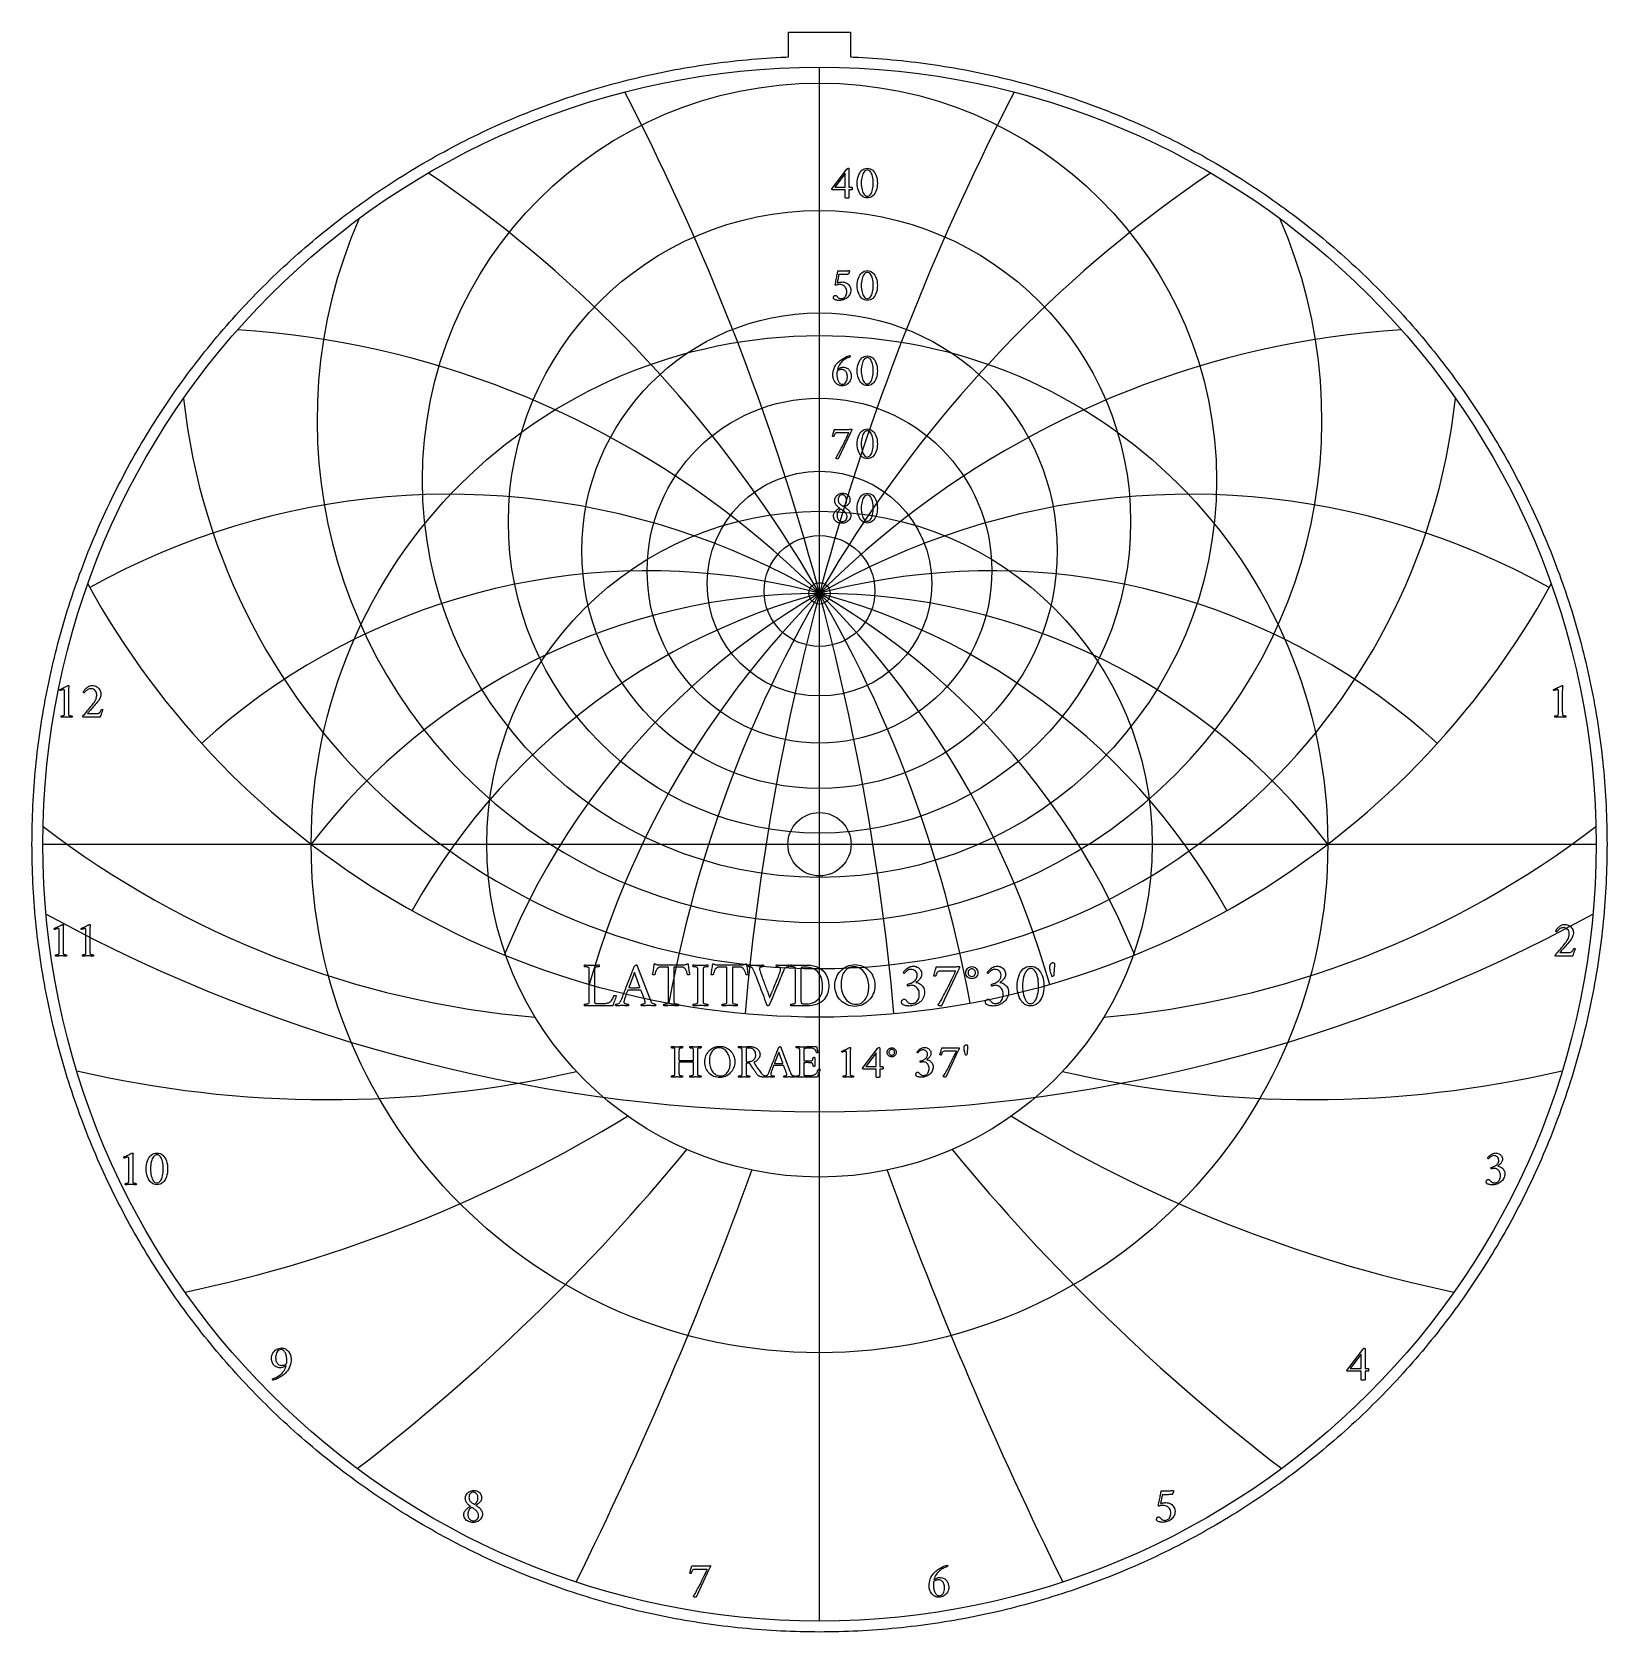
# Model space of a CAD drawing. Header units: millimetres. Extents: x -32.4 to 32.4, y -32.4 to 33.4.
import ezdxf

# ---------------------------------------------------------------- set-up
doc = ezdxf.new("R2010")
doc.units = ezdxf.units.MM
for name, color, linetype in [('CUT_INNER', 6, 'Continuous'), ('CUT_OUTER', 1, 'Continuous'), ('ENGRAVE', 7, 'Continuous'), ('ENGRAVE_FINE', 8, 'Continuous'), ('TEXT', 5, 'Continuous')]:
    doc.layers.add(name, color=color, linetype=linetype)

msp = doc.modelspace()

# ---------------------------------------------------------------- linework, layer by layer
at = {"layer": 'CUT_INNER'}
msp.add_circle((0, 0), 1.3, dxfattribs=at)
at = {"layer": 'CUT_OUTER'}
msp.add_lwpolyline([(32.3494, -0.1985), (32.3476, -0.397), (32.3445, -0.5955), (32.3403, -0.7939), (32.3348, -0.9923), (32.3281, -1.1907), (32.3202, -1.3891), (32.311, -1.5873), (32.3007, -1.7856), (32.2891, -1.9837), (32.2763, -2.1818), (32.2623, -2.3798), (32.2471, -2.5777), (32.2307, -2.7755), (32.2131, -2.9733), (32.1942, -3.1709), (32.1742, -3.3683), (32.1529, -3.5657), (32.1304, -3.7629), (32.1067, -3.96), (32.0818, -4.1569), (32.0557, -4.3537), (32.0284, -4.5503), (31.9999, -4.7467), (31.9701, -4.943), (31.9392, -5.1391), (31.9071, -5.3349), (31.8737, -5.5306), (31.8392, -5.7261), (31.8035, -5.9213), (31.7665, -6.1164), (31.7284, -6.3112), (31.6891, -6.5057), (31.6486, -6.7001), (31.6069, -6.8941), (31.564, -7.0879), (31.5199, -7.2815), (31.4746, -7.4747), (31.4282, -7.6677), (31.3805, -7.8604), (31.3317, -8.0528), (31.2817, -8.2449), (31.2305, -8.4367), (31.1782, -8.6282), (31.1246, -8.8193), (31.0699, -9.0101), (31.0141, -9.2006), (30.957, -9.3907), (30.8988, -9.5805), (30.8395, -9.7699), (30.7789, -9.9589), (30.7172, -10.1476), (30.6544, -10.3359), (30.5904, -10.5238), (30.5252, -10.7113), (30.459, -10.8984), (30.3915, -11.0851), (30.3229, -11.2713), (30.2532, -11.4572), (30.1823, -11.6426), (30.1103, -11.8276), (30.0372, -12.0121), (29.9629, -12.1962), (29.8875, -12.3798), (29.811, -12.563), (29.7333, -12.7456), (29.6546, -12.9278), (29.5747, -13.1096), (29.4937, -13.2908), (29.4116, -13.4715), (29.3284, -13.6517), (29.2441, -13.8314), (29.1586, -14.0106), (29.0721, -14.1892), (28.9845, -14.3674), (28.8958, -14.5449), (28.806, -14.722), (28.7151, -14.8984), (28.6232, -15.0743), (28.5302, -15.2497), (28.436, -15.4245), (28.3409, -15.5986), (28.2446, -15.7722), (28.1473, -15.9453), (28.0489, -16.1177), (27.9495, -16.2895), (27.849, -16.4607), (27.7475, -16.6312), (27.645, -16.8012), (27.5413, -16.9705), (27.4367, -17.1391), (27.331, -17.3072), (27.2243, -17.4745), (27.1166, -17.6413), (27.0078, -17.8073), (26.898, -17.9727), (26.7873, -18.1374), (26.6755, -18.3014), (26.5627, -18.4648), (26.4489, -18.6274), (26.3341, -18.7893), (26.2183, -18.9506), (26.1015, -19.1111), (25.9838, -19.2709), (25.865, -19.4299), (25.7453, -19.5883), (25.6246, -19.7459), (25.503, -19.9027), (25.3804, -20.0589), (25.2568, -20.2142), (25.1323, -20.3688), (25.0069, -20.5226), (24.8805, -20.6757), (24.7532, -20.828), (24.6249, -20.9794), (24.4957, -21.1301), (24.3656, -21.28), (24.2346, -21.4292), (24.1026, -21.5774), (23.9698, -21.7249), (23.836, -21.8716), (23.7014, -22.0174), (23.5658, -22.1625), (23.4294, -22.3066), (23.2921, -22.45), (23.1539, -22.5925), (23.0148, -22.7341), (22.8749, -22.8749), (22.7341, -23.0148), (22.5925, -23.1539), (22.45, -23.2921), (22.3066, -23.4294), (22.1625, -23.5658), (22.0174, -23.7014), (21.8716, -23.836), (21.7249, -23.9698), (21.5774, -24.1026), (21.4292, -24.2346), (21.28, -24.3656), (21.1301, -24.4957), (20.9794, -24.6249), (20.828, -24.7532), (20.6757, -24.8805), (20.5226, -25.0069), (20.3688, -25.1323), (20.2142, -25.2568), (20.0589, -25.3804), (19.9027, -25.503), (19.7459, -25.6246), (19.5883, -25.7453), (19.4299, -25.865), (19.2709, -25.9838), (19.1111, -26.1015), (18.9506, -26.2183), (18.7893, -26.3341), (18.6274, -26.4489), (18.4648, -26.5627), (18.3014, -26.6755), (18.1374, -26.7873), (17.9727, -26.898), (17.8073, -27.0078), (17.6413, -27.1166), (17.4745, -27.2243), (17.3072, -27.331), (17.1391, -27.4367), (16.9705, -27.5413), (16.8012, -27.645), (16.6312, -27.7475), (16.4607, -27.849), (16.2895, -27.9495), (16.1177, -28.0489), (15.9453, -28.1473), (15.7722, -28.2446), (15.5986, -28.3409), (15.4245, -28.436), (15.2497, -28.5302), (15.0743, -28.6232), (14.8984, -28.7151), (14.722, -28.806), (14.5449, -28.8958), (14.3674, -28.9845), (14.1892, -29.0721), (14.0106, -29.1586), (13.8314, -29.2441), (13.6517, -29.3284), (13.4715, -29.4116), (13.2908, -29.4937), (13.1096, -29.5747), (12.9278, -29.6546), (12.7456, -29.7333), (12.563, -29.811), (12.3798, -29.8875), (12.1962, -29.9629), (12.0121, -30.0372), (11.8276, -30.1103), (11.6426, -30.1823), (11.4572, -30.2532), (11.2713, -30.3229), (11.0851, -30.3915), (10.8984, -30.459), (10.7113, -30.5252), (10.5238, -30.5904), (10.3359, -30.6544), (10.1476, -30.7172), (9.9589, -30.7789), (9.7699, -30.8395), (9.5805, -30.8988), (9.3907, -30.957), (9.2006, -31.0141), (9.0101, -31.0699), (8.8193, -31.1246), (8.6282, -31.1782), (8.4367, -31.2305), (8.2449, -31.2817), (8.0528, -31.3317), (7.8604, -31.3805), (7.6677, -31.4282), (7.4747, -31.4746), (7.2815, -31.5199), (7.0879, -31.564), (6.8941, -31.6069), (6.7001, -31.6486), (6.5057, -31.6891), (6.3112, -31.7284), (6.1164, -31.7665), (5.9213, -31.8035), (5.7261, -31.8392), (5.5306, -31.8737), (5.3349, -31.9071), (5.1391, -31.9392), (4.943, -31.9701), (4.7467, -31.9999), (4.5503, -32.0284), (4.3537, -32.0557), (4.1569, -32.0818), (3.96, -32.1067), (3.7629, -32.1304), (3.5657, -32.1529), (3.3683, -32.1742), (3.1709, -32.1942), (2.9733, -32.2131), (2.7755, -32.2307), (2.5777, -32.2471), (2.3798, -32.2623), (2.1818, -32.2763), (1.9837, -32.2891), (1.7856, -32.3007), (1.5873, -32.311), (1.3891, -32.3202), (1.1907, -32.3281), (0.9923, -32.3348), (0.7939, -32.3403), (0.5955, -32.3445), (0.397, -32.3476), (0.1985, -32.3494), (0, -32.35), (-0.1985, -32.3494), (-0.397, -32.3476), (-0.5955, -32.3445), (-0.7939, -32.3403), (-0.9923, -32.3348), (-1.1907, -32.3281), (-1.3891, -32.3202), (-1.5873, -32.311), (-1.7856, -32.3007), (-1.9837, -32.2891), (-2.1818, -32.2763), (-2.3798, -32.2623), (-2.5777, -32.2471), (-2.7755, -32.2307), (-2.9733, -32.2131), (-3.1709, -32.1942), (-3.3683, -32.1742), (-3.5657, -32.1529), (-3.7629, -32.1304), (-3.96, -32.1067), (-4.1569, -32.0818), (-4.3537, -32.0557), (-4.5503, -32.0284), (-4.7467, -31.9999), (-4.943, -31.9701), (-5.1391, -31.9392), (-5.3349, -31.9071), (-5.5306, -31.8737), (-5.7261, -31.8392), (-5.9213, -31.8035), (-6.1164, -31.7665), (-6.3112, -31.7284), (-6.5057, -31.6891), (-6.7001, -31.6486), (-6.8941, -31.6069), (-7.0879, -31.564), (-7.2815, -31.5199), (-7.4747, -31.4746), (-7.6677, -31.4282), (-7.8604, -31.3805), (-8.0528, -31.3317), (-8.2449, -31.2817), (-8.4367, -31.2305), (-8.6282, -31.1782), (-8.8193, -31.1246), (-9.0101, -31.0699), (-9.2006, -31.0141), (-9.3907, -30.957), (-9.5805, -30.8988), (-9.7699, -30.8395), (-9.9589, -30.7789), (-10.1476, -30.7172), (-10.3359, -30.6544), (-10.5238, -30.5904), (-10.7113, -30.5252), (-10.8984, -30.459), (-11.0851, -30.3915), (-11.2713, -30.3229), (-11.4572, -30.2532), (-11.6426, -30.1823), (-11.8276, -30.1103), (-12.0121, -30.0372), (-12.1962, -29.9629), (-12.3798, -29.8875), (-12.563, -29.811), (-12.7456, -29.7333), (-12.9278, -29.6546), (-13.1096, -29.5747), (-13.2908, -29.4937), (-13.4715, -29.4116), (-13.6517, -29.3284), (-13.8314, -29.2441), (-14.0106, -29.1586), (-14.1892, -29.0721), (-14.3674, -28.9845), (-14.5449, -28.8958), (-14.722, -28.806), (-14.8984, -28.7151), (-15.0743, -28.6232), (-15.2497, -28.5302), (-15.4245, -28.436), (-15.5986, -28.3409), (-15.7722, -28.2446), (-15.9453, -28.1473), (-16.1177, -28.0489), (-16.2895, -27.9495), (-16.4607, -27.849), (-16.6312, -27.7475), (-16.8012, -27.645), (-16.9705, -27.5413), (-17.1391, -27.4367), (-17.3072, -27.331), (-17.4745, -27.2243), (-17.6413, -27.1166), (-17.8073, -27.0078), (-17.9727, -26.898), (-18.1374, -26.7873), (-18.3014, -26.6755), (-18.4648, -26.5627), (-18.6274, -26.4489), (-18.7893, -26.3341), (-18.9506, -26.2183), (-19.1111, -26.1015), (-19.2709, -25.9838), (-19.4299, -25.865), (-19.5883, -25.7453), (-19.7459, -25.6246), (-19.9027, -25.503), (-20.0589, -25.3804), (-20.2142, -25.2568), (-20.3688, -25.1323), (-20.5226, -25.0069), (-20.6757, -24.8805), (-20.828, -24.7532), (-20.9794, -24.6249), (-21.1301, -24.4957), (-21.28, -24.3656), (-21.4292, -24.2346), (-21.5774, -24.1026), (-21.7249, -23.9698), (-21.8716, -23.836), (-22.0174, -23.7014), (-22.1625, -23.5658), (-22.3066, -23.4294), (-22.45, -23.2921), (-22.5925, -23.1539), (-22.7341, -23.0148), (-22.8749, -22.8749), (-23.0148, -22.7341), (-23.1539, -22.5925), (-23.2921, -22.45), (-23.4294, -22.3066), (-23.5658, -22.1625), (-23.7014, -22.0174), (-23.836, -21.8716), (-23.9698, -21.7249), (-24.1026, -21.5774), (-24.2346, -21.4292), (-24.3656, -21.28), (-24.4957, -21.1301), (-24.6249, -20.9794), (-24.7532, -20.828), (-24.8805, -20.6757), (-25.0069, -20.5226), (-25.1323, -20.3688), (-25.2568, -20.2142), (-25.3804, -20.0589), (-25.503, -19.9027), (-25.6246, -19.7459), (-25.7453, -19.5883), (-25.865, -19.4299), (-25.9838, -19.2709), (-26.1015, -19.1111), (-26.2183, -18.9506), (-26.3341, -18.7893), (-26.4489, -18.6274), (-26.5627, -18.4648), (-26.6755, -18.3014), (-26.7873, -18.1374), (-26.898, -17.9727), (-27.0078, -17.8073), (-27.1166, -17.6413), (-27.2243, -17.4745), (-27.331, -17.3072), (-27.4367, -17.1391), (-27.5413, -16.9705), (-27.645, -16.8012), (-27.7475, -16.6312), (-27.849, -16.4607), (-27.9495, -16.2895), (-28.0489, -16.1177), (-28.1473, -15.9453), (-28.2446, -15.7722), (-28.3409, -15.5986), (-28.436, -15.4245), (-28.5302, -15.2497), (-28.6232, -15.0743), (-28.7151, -14.8984), (-28.806, -14.722), (-28.8958, -14.5449), (-28.9845, -14.3674), (-29.0721, -14.1892), (-29.1586, -14.0106), (-29.2441, -13.8314), (-29.3284, -13.6517), (-29.4116, -13.4715), (-29.4937, -13.2908), (-29.5747, -13.1096), (-29.6546, -12.9278), (-29.7333, -12.7456), (-29.811, -12.563), (-29.8875, -12.3798), (-29.9629, -12.1962), (-30.0372, -12.0121), (-30.1103, -11.8276), (-30.1823, -11.6426), (-30.2532, -11.4572), (-30.3229, -11.2713), (-30.3915, -11.0851), (-30.459, -10.8984), (-30.5252, -10.7113), (-30.5904, -10.5238), (-30.6544, -10.3359), (-30.7172, -10.1476), (-30.7789, -9.9589), (-30.8395, -9.7699), (-30.8988, -9.5805), (-30.957, -9.3907), (-31.0141, -9.2006), (-31.0699, -9.0101), (-31.1246, -8.8193), (-31.1782, -8.6282), (-31.2305, -8.4367), (-31.2817, -8.2449), (-31.3317, -8.0528), (-31.3805, -7.8604), (-31.4282, -7.6677), (-31.4746, -7.4747), (-31.5199, -7.2815), (-31.564, -7.0879), (-31.6069, -6.8941), (-31.6486, -6.7001), (-31.6891, -6.5057), (-31.7284, -6.3112), (-31.7665, -6.1164), (-31.8035, -5.9213), (-31.8392, -5.7261), (-31.8737, -5.5306), (-31.9071, -5.3349), (-31.9392, -5.1391), (-31.9701, -4.943), (-31.9999, -4.7467), (-32.0284, -4.5503), (-32.0557, -4.3537), (-32.0818, -4.1569), (-32.1067, -3.96), (-32.1304, -3.7629), (-32.1529, -3.5657), (-32.1742, -3.3683), (-32.1942, -3.1709), (-32.2131, -2.9733), (-32.2307, -2.7755), (-32.2471, -2.5777), (-32.2623, -2.3798), (-32.2763, -2.1818), (-32.2891, -1.9837), (-32.3007, -1.7856), (-32.311, -1.5873), (-32.3202, -1.3891), (-32.3281, -1.1907), (-32.3348, -0.9923), (-32.3403, -0.7939), (-32.3445, -0.5955), (-32.3476, -0.397), (-32.3494, -0.1985), (-32.35, 0), (-32.3494, 0.1985), (-32.3476, 0.397), (-32.3445, 0.5955), (-32.3403, 0.7939), (-32.3348, 0.9923), (-32.3281, 1.1907), (-32.3202, 1.3891), (-32.311, 1.5873), (-32.3007, 1.7856), (-32.2891, 1.9837), (-32.2763, 2.1818), (-32.2623, 2.3798), (-32.2471, 2.5777), (-32.2307, 2.7755), (-32.2131, 2.9733), (-32.1942, 3.1709), (-32.1742, 3.3683), (-32.1529, 3.5657), (-32.1304, 3.7629), (-32.1067, 3.96), (-32.0818, 4.1569), (-32.0557, 4.3537), (-32.0284, 4.5503), (-31.9999, 4.7467), (-31.9701, 4.943), (-31.9392, 5.1391), (-31.9071, 5.3349), (-31.8737, 5.5306), (-31.8392, 5.7261), (-31.8035, 5.9213), (-31.7665, 6.1164), (-31.7284, 6.3112), (-31.6891, 6.5057), (-31.6486, 6.7001), (-31.6069, 6.8941), (-31.564, 7.0879), (-31.5199, 7.2815), (-31.4746, 7.4747), (-31.4282, 7.6677), (-31.3805, 7.8604), (-31.3317, 8.0528), (-31.2817, 8.2449), (-31.2305, 8.4367), (-31.1782, 8.6282), (-31.1246, 8.8193), (-31.0699, 9.0101), (-31.0141, 9.2006), (-30.957, 9.3907), (-30.8988, 9.5805), (-30.8395, 9.7699), (-30.7789, 9.9589), (-30.7172, 10.1476), (-30.6544, 10.3359), (-30.5904, 10.5238), (-30.5252, 10.7113), (-30.459, 10.8984), (-30.3915, 11.0851), (-30.3229, 11.2713), (-30.2532, 11.4572), (-30.1823, 11.6426), (-30.1103, 11.8276), (-30.0372, 12.0121), (-29.9629, 12.1962), (-29.8875, 12.3798), (-29.811, 12.563), (-29.7333, 12.7456), (-29.6546, 12.9278), (-29.5747, 13.1096), (-29.4937, 13.2908), (-29.4116, 13.4715), (-29.3284, 13.6517), (-29.2441, 13.8314), (-29.1586, 14.0106), (-29.0721, 14.1892), (-28.9845, 14.3674), (-28.8958, 14.5449), (-28.806, 14.722), (-28.7151, 14.8984), (-28.6232, 15.0743), (-28.5302, 15.2497), (-28.436, 15.4245), (-28.3409, 15.5986), (-28.2446, 15.7722), (-28.1473, 15.9453), (-28.0489, 16.1177), (-27.9495, 16.2895), (-27.849, 16.4607), (-27.7475, 16.6312), (-27.645, 16.8012), (-27.5413, 16.9705), (-27.4367, 17.1391), (-27.331, 17.3072), (-27.2243, 17.4745), (-27.1166, 17.6413), (-27.0078, 17.8073), (-26.898, 17.9727), (-26.7873, 18.1374), (-26.6755, 18.3014), (-26.5627, 18.4648), (-26.4489, 18.6274), (-26.3341, 18.7893), (-26.2183, 18.9506), (-26.1015, 19.1111), (-25.9838, 19.2709), (-25.865, 19.4299), (-25.7453, 19.5883), (-25.6246, 19.7459), (-25.503, 19.9027), (-25.3804, 20.0589), (-25.2568, 20.2142), (-25.1323, 20.3688), (-25.0069, 20.5226), (-24.8805, 20.6757), (-24.7532, 20.828), (-24.6249, 20.9794), (-24.4957, 21.1301), (-24.3656, 21.28), (-24.2346, 21.4292), (-24.1026, 21.5774), (-23.9698, 21.7249), (-23.836, 21.8716), (-23.7014, 22.0174), (-23.5658, 22.1625), (-23.4294, 22.3066), (-23.2921, 22.45), (-23.1539, 22.5925), (-23.0148, 22.7341), (-22.8749, 22.8749), (-22.7341, 23.0148), (-22.5925, 23.1539), (-22.45, 23.2921), (-22.3066, 23.4294), (-22.1625, 23.5658), (-22.0174, 23.7014), (-21.8716, 23.836), (-21.7249, 23.9698), (-21.5774, 24.1026), (-21.4292, 24.2346), (-21.28, 24.3656), (-21.1301, 24.4957), (-20.9794, 24.6249), (-20.828, 24.7532), (-20.6757, 24.8805), (-20.5226, 25.0069), (-20.3688, 25.1323), (-20.2142, 25.2568), (-20.0589, 25.3804), (-19.9027, 25.503), (-19.7459, 25.6246), (-19.5883, 25.7453), (-19.4299, 25.865), (-19.2709, 25.9838), (-19.1111, 26.1015), (-18.9506, 26.2183), (-18.7893, 26.3341), (-18.6274, 26.4489), (-18.4648, 26.5627), (-18.3014, 26.6755), (-18.1374, 26.7873), (-17.9727, 26.898), (-17.8073, 27.0078), (-17.6413, 27.1166), (-17.4745, 27.2243), (-17.3072, 27.331), (-17.1391, 27.4367), (-16.9705, 27.5413), (-16.8012, 27.645), (-16.6312, 27.7475), (-16.4607, 27.849), (-16.2895, 27.9495), (-16.1177, 28.0489), (-15.9453, 28.1473), (-15.7722, 28.2446), (-15.5986, 28.3409), (-15.4245, 28.436), (-15.2497, 28.5302), (-15.0743, 28.6232), (-14.8984, 28.7151), (-14.722, 28.806), (-14.5449, 28.8958), (-14.3674, 28.9845), (-14.1892, 29.0721), (-14.0106, 29.1586), (-13.8314, 29.2441), (-13.6517, 29.3284), (-13.4715, 29.4116), (-13.2908, 29.4937), (-13.1096, 29.5747), (-12.9278, 29.6546), (-12.7456, 29.7333), (-12.563, 29.811), (-12.3798, 29.8875), (-12.1962, 29.9629), (-12.0121, 30.0372), (-11.8276, 30.1103), (-11.6426, 30.1823), (-11.4572, 30.2532), (-11.2713, 30.3229), (-11.0851, 30.3915), (-10.8984, 30.459), (-10.7113, 30.5252), (-10.5238, 30.5904), (-10.3359, 30.6544), (-10.1476, 30.7172), (-9.9589, 30.7789), (-9.7699, 30.8395), (-9.5805, 30.8988), (-9.3907, 30.957), (-9.2006, 31.0141), (-9.0101, 31.0699), (-8.8193, 31.1246), (-8.6282, 31.1782), (-8.4367, 31.2305), (-8.2449, 31.2817), (-8.0528, 31.3317), (-7.8604, 31.3805), (-7.6677, 31.4282), (-7.4747, 31.4746), (-7.2815, 31.5199), (-7.0879, 31.564), (-6.8941, 31.6069), (-6.7001, 31.6486), (-6.5057, 31.6891), (-6.3112, 31.7284), (-6.1164, 31.7665), (-5.9213, 31.8035), (-5.7261, 31.8392), (-5.5306, 31.8737), (-5.3349, 31.9071), (-5.1391, 31.9392), (-4.943, 31.9701), (-4.7467, 31.9999), (-4.5503, 32.0284), (-4.3537, 32.0557), (-4.1569, 32.0818), (-3.96, 32.1067), (-3.7629, 32.1304), (-3.5657, 32.1529), (-3.3683, 32.1742), (-3.1709, 32.1942), (-2.9733, 32.2131), (-2.7755, 32.2307), (-2.5777, 32.2471), (-2.3798, 32.2623), (-2.1818, 32.2763), (-1.9837, 32.2891), (-1.7856, 32.3007), (-1.5873, 32.311), (-1.3891, 32.3202), (-1.2775, 32.3246), (-1.2775, 33.35), (1.2775, 33.35), (1.2775, 32.3246), (1.3891, 32.3202), (1.5873, 32.311), (1.7856, 32.3007), (1.9837, 32.2891), (2.1818, 32.2763), (2.3798, 32.2623), (2.5777, 32.2471), (2.7755, 32.2307), (2.9733, 32.2131), (3.1709, 32.1942), (3.3683, 32.1742), (3.5657, 32.1529), (3.7629, 32.1304), (3.96, 32.1067), (4.1569, 32.0818), (4.3537, 32.0557), (4.5503, 32.0284), (4.7467, 31.9999), (4.943, 31.9701), (5.1391, 31.9392), (5.3349, 31.9071), (5.5306, 31.8737), (5.7261, 31.8392), (5.9213, 31.8035), (6.1164, 31.7665), (6.3112, 31.7284), (6.5057, 31.6891), (6.7001, 31.6486), (6.8941, 31.6069), (7.0879, 31.564), (7.2815, 31.5199), (7.4747, 31.4746), (7.6677, 31.4282), (7.8604, 31.3805), (8.0528, 31.3317), (8.2449, 31.2817), (8.4367, 31.2305), (8.6282, 31.1782), (8.8193, 31.1246), (9.0101, 31.0699), (9.2006, 31.0141), (9.3907, 30.957), (9.5805, 30.8988), (9.7699, 30.8395), (9.9589, 30.7789), (10.1476, 30.7172), (10.3359, 30.6544), (10.5238, 30.5904), (10.7113, 30.5252), (10.8984, 30.459), (11.0851, 30.3915), (11.2713, 30.3229), (11.4572, 30.2532), (11.6426, 30.1823), (11.8276, 30.1103), (12.0121, 30.0372), (12.1962, 29.9629), (12.3798, 29.8875), (12.563, 29.811), (12.7456, 29.7333), (12.9278, 29.6546), (13.1096, 29.5747), (13.2908, 29.4937), (13.4715, 29.4116), (13.6517, 29.3284), (13.8314, 29.2441), (14.0106, 29.1586), (14.1892, 29.0721), (14.3674, 28.9845), (14.5449, 28.8958), (14.722, 28.806), (14.8984, 28.7151), (15.0743, 28.6232), (15.2497, 28.5302), (15.4245, 28.436), (15.5986, 28.3409), (15.7722, 28.2446), (15.9453, 28.1473), (16.1177, 28.0489), (16.2895, 27.9495), (16.4607, 27.849), (16.6312, 27.7475), (16.8012, 27.645), (16.9705, 27.5413), (17.1391, 27.4367), (17.3072, 27.331), (17.4745, 27.2243), (17.6413, 27.1166), (17.8073, 27.0078), (17.9727, 26.898), (18.1374, 26.7873), (18.3014, 26.6755), (18.4648, 26.5627), (18.6274, 26.4489), (18.7893, 26.3341), (18.9506, 26.2183), (19.1111, 26.1015), (19.2709, 25.9838), (19.4299, 25.865), (19.5883, 25.7453), (19.7459, 25.6246), (19.9027, 25.503), (20.0589, 25.3804), (20.2142, 25.2568), (20.3688, 25.1323), (20.5226, 25.0069), (20.6757, 24.8805), (20.828, 24.7532), (20.9794, 24.6249), (21.1301, 24.4957), (21.28, 24.3656), (21.4292, 24.2346), (21.5774, 24.1026), (21.7249, 23.9698), (21.8716, 23.836), (22.0174, 23.7014), (22.1625, 23.5658), (22.3066, 23.4294), (22.45, 23.2921), (22.5925, 23.1539), (22.7341, 23.0148), (22.8749, 22.8749), (23.0148, 22.7341), (23.1539, 22.5925), (23.2921, 22.45), (23.4294, 22.3066), (23.5658, 22.1625), (23.7014, 22.0174), (23.836, 21.8716), (23.9698, 21.7249), (24.1026, 21.5774), (24.2346, 21.4292), (24.3656, 21.28), (24.4957, 21.1301), (24.6249, 20.9794), (24.7532, 20.828), (24.8805, 20.6757), (25.0069, 20.5226), (25.1323, 20.3688), (25.2568, 20.2142), (25.3804, 20.0589), (25.503, 19.9027), (25.6246, 19.7459), (25.7453, 19.5883), (25.865, 19.4299), (25.9838, 19.2709), (26.1015, 19.1111), (26.2183, 18.9506), (26.3341, 18.7893), (26.4489, 18.6274), (26.5627, 18.4648), (26.6755, 18.3014), (26.7873, 18.1374), (26.898, 17.9727), (27.0078, 17.8073), (27.1166, 17.6413), (27.2243, 17.4745), (27.331, 17.3072), (27.4367, 17.1391), (27.5413, 16.9705), (27.645, 16.8012), (27.7475, 16.6312), (27.849, 16.4607), (27.9495, 16.2895), (28.0489, 16.1177), (28.1473, 15.9453), (28.2446, 15.7722), (28.3409, 15.5986), (28.436, 15.4245), (28.5302, 15.2497), (28.6232, 15.0743), (28.7151, 14.8984), (28.806, 14.722), (28.8958, 14.5449), (28.9845, 14.3674), (29.0721, 14.1892), (29.1586, 14.0106), (29.2441, 13.8314), (29.3284, 13.6517), (29.4116, 13.4715), (29.4937, 13.2908), (29.5747, 13.1096), (29.6546, 12.9278), (29.7333, 12.7456), (29.811, 12.563), (29.8875, 12.3798), (29.9629, 12.1962), (30.0372, 12.0121), (30.1103, 11.8276), (30.1823, 11.6426), (30.2532, 11.4572), (30.3229, 11.2713), (30.3915, 11.0851), (30.459, 10.8984), (30.5252, 10.7113), (30.5904, 10.5238), (30.6544, 10.3359), (30.7172, 10.1476), (30.7789, 9.9589), (30.8395, 9.7699), (30.8988, 9.5805), (30.957, 9.3907), (31.0141, 9.2006), (31.0699, 9.0101), (31.1246, 8.8193), (31.1782, 8.6282), (31.2305, 8.4367), (31.2817, 8.2449), (31.3317, 8.0528), (31.3805, 7.8604), (31.4282, 7.6677), (31.4746, 7.4747), (31.5199, 7.2815), (31.564, 7.0879), (31.6069, 6.8941), (31.6486, 6.7001), (31.6891, 6.5057), (31.7284, 6.3112), (31.7665, 6.1164), (31.8035, 5.9213), (31.8392, 5.7261), (31.8737, 5.5306), (31.9071, 5.3349), (31.9392, 5.1391), (31.9701, 4.943), (31.9999, 4.7467), (32.0284, 4.5503), (32.0557, 4.3537), (32.0818, 4.1569), (32.1067, 3.96), (32.1304, 3.7629), (32.1529, 3.5657), (32.1742, 3.3683), (32.1942, 3.1709), (32.2131, 2.9733), (32.2307, 2.7755), (32.2471, 2.5777), (32.2623, 2.3798), (32.2763, 2.1818), (32.2891, 1.9837), (32.3007, 1.7856), (32.311, 1.5873), (32.3202, 1.3891), (32.3281, 1.1907), (32.3348, 0.9923), (32.3403, 0.7939), (32.3445, 0.5955), (32.3476, 0.397), (32.3494, 0.1985), (32.35, 0)], close=True, dxfattribs=at)
at = {"layer": 'ENGRAVE'}
for points in [[(0, -31.9), (0, 31.9)], [(-31.9, 0), (31.9, 0)], [(0, -31.9), (0, -13.6687)]]:
    msp.add_lwpolyline(points, dxfattribs=at)
for centre, radius in [((0, 0), 31.9), ((0, 14.9413), 16.3099), ((0, 13.2367), 12.781), ((0, 12.0499), 9.7631), ((0, 0), 20.8814), ((0, 11.233), 7.0795), ((0, 10.6986), 4.6123), ((0, 0), 13.6687), ((0, 10.3957), 2.2754), ((0, 10.2976), 0.438)]:
    msp.add_circle(centre, radius, dxfattribs=at)
for centre, radius, start, end in [((0, 17.4239), 20.6379, 156.385108, 23.614892), ((0, 21.1735), 26.2831, 186.267534, 353.732466), ((0, 27.2132), 34.3015, 208.805227, 331.194773), ((0, -16.0229), 26.3204, 37.5, 142.5), ((0, -16.0229), 26.3204, 37.5, 142.5), ((-8.4015, 31.355), 38.5973, 232.512038, 265.130009), ((8.4015, 31.355), 38.5973, 274.869991, 307.487962), ((-20.1893, 34.969), 45.4585, 256.872521, 282.966898), ((20.1893, 34.969), 45.4585, 257.033102, 283.127479), ((-37.9253, 37.9253), 57.556, 281.894715, 301.465498), ((37.9253, 37.9253), 57.556, 238.534502, 258.105285), ((-69.4851, 40.1172), 82.9072, 307.52525, 320.572439), ((69.4851, 40.1172), 82.9072, 219.427561, 232.47475), ((-154.75, 41.4651), 161.5641, 333.631112, 340.154707), ((154.75, 41.4651), 161.5641, 199.845293, 206.368888)]:
    msp.add_arc(centre, radius, start, end, dxfattribs=at)
at = {"layer": 'ENGRAVE_FINE'}
for centre, radius, start, end in [((-98.2292, -16.0229), 101.6943, 5.117692, 27.466247), ((-98.2292, -16.0229), 101.6943, 5.117692, 27.466247), ((98.2292, -16.0229), 101.6943, 152.533753, 174.882308), ((98.2292, -16.0229), 101.6943, 152.533753, 174.882308), ((-45.5883, -16.0229), 52.6409, 10.394245, 55.885657), ((-45.5883, -16.0229), 52.6409, 10.394245, 55.885657), ((45.5883, -16.0229), 52.6409, 124.114343, 169.605755), ((45.5883, -16.0229), 52.6409, 124.114343, 169.605755), ((-26.3204, -16.0229), 37.2227, 16.007385, 86.28084), ((-26.3204, -16.0229), 37.2227, 16.007385, 86.28084), ((26.3204, -16.0229), 37.2227, 93.71916, 163.992615), ((26.3204, -16.0229), 37.2227, 93.71916, 163.992615), ((-15.1961, -16.0229), 30.3922, 22.177026, 119.093029), ((-15.1961, -16.0229), 30.3922, 22.177026, 119.093029), ((15.1961, -16.0229), 30.3922, 60.906971, 157.822974), ((15.1961, -16.0229), 30.3922, 60.906971, 157.822974), ((-7.0525, -16.0229), 27.2489, 29.199133, 132.272202), ((-7.0525, -16.0229), 27.2489, 29.199133, 132.272202), ((7.0525, -16.0229), 27.2489, 47.727798, 150.800867), ((7.0525, -16.0229), 27.2489, 47.727798, 150.800867), ((0, 55.2682), 66.2544, 241.345817, 298.654183)]:
    msp.add_arc(centre, radius, start, end, dxfattribs=at)
at = {"layer": 'TEXT'}
for points in [[(1.1812, 27.7616), (1.1884, 27.7609), (1.1945, 27.7587), (1.1996, 27.7551), (1.2035, 27.75), (1.2065, 27.7441), (1.2086, 27.7383), (1.2099, 27.7325), (1.2103, 27.7267), (1.2103, 26.9787), (1.323, 26.9787), (1.3277, 26.9772), (1.3322, 26.9729), (1.3365, 26.9656), (1.3405, 26.9554), (1.3439, 26.9432), (1.3463, 26.9301), (1.3478, 26.916), (1.3483, 26.901), (1.3479, 26.891), (1.3468, 26.8825), (1.345, 26.8755), (1.3424, 26.8699), (1.2103, 26.8699), (1.2103, 26.5377), (1.2095, 26.5374), (1.2072, 26.5365), (1.2032, 26.535), (1.1977, 26.5328), (1.1887, 26.5307), (1.1741, 26.5292), (1.1542, 26.5283), (1.1287, 26.528), (1.099, 26.529), (1.0777, 26.5319), (1.065, 26.5367), (1.0607, 26.5435), (1.0607, 26.8699), (0.5265, 26.8699), (0.5219, 26.8731), (0.518, 26.8769), (0.5146, 26.8814), (0.5119, 26.8864), (0.5098, 26.8916), (0.5083, 26.8964), (0.5074, 26.9008), (0.5071, 26.9049), (1.1248, 27.7131), (1.1302, 27.7193), (1.1365, 27.7264), (1.1438, 27.7344), (1.152, 27.7432), (1.1604, 27.7512), (1.1681, 27.757), (1.175, 27.7605), (1.1812, 27.7616)], [(1.9622, 27.7558), (2.0266, 27.7506), (2.0858, 27.7349), (2.1397, 27.7088), (2.1885, 27.6723), (2.2318, 27.627), (2.2696, 27.5749), (2.3018, 27.5158), (2.3284, 27.4498), (2.3492, 27.3787), (2.3641, 27.3043), (2.373, 27.2267), (2.376, 27.1458), (2.3729, 27.0648), (2.3638, 26.9872), (2.3487, 26.9128), (2.3274, 26.8417), (2.3004, 26.7757), (2.2679, 26.7164), (2.23, 26.664), (2.1866, 26.6183), (2.1379, 26.5813), (2.0843, 26.5549), (2.0257, 26.5391), (1.9622, 26.5338), (1.9002, 26.5391), (1.8427, 26.5549), (1.7895, 26.5813), (1.7407, 26.6183), (1.6968, 26.664), (1.6584, 26.7164), (1.6254, 26.7757), (1.5979, 26.8417), (1.5762, 26.9128), (1.5608, 26.9872), (1.5515, 27.0648), (1.5484, 27.1458), (1.5514, 27.2267), (1.5605, 27.3043), (1.5757, 27.3787), (1.5969, 27.4498), (1.624, 27.5158), (1.6567, 27.5749), (1.6949, 27.627), (1.7388, 27.6723), (1.7877, 27.7088), (1.8412, 27.7349), (1.8994, 27.7506), (1.9622, 27.7558)], [(1.9719, 27.6859), (1.9335, 27.6813), (1.8978, 27.6676), (1.865, 27.6449), (1.8349, 27.613), (1.8079, 27.5735), (1.7842, 27.5278), (1.7637, 27.4759), (1.7465, 27.4178), (1.7329, 27.3549), (1.7232, 27.2886), (1.7174, 27.2189), (1.7154, 27.1458), (1.7174, 27.0735), (1.7232, 27.0042), (1.7329, 26.938), (1.7465, 26.8748), (1.7635, 26.8162), (1.7832, 26.7638), (1.8057, 26.7176), (1.831, 26.6776), (1.8588, 26.6453), (1.8886, 26.6222), (1.9205, 26.6084), (1.9544, 26.6037), (1.9953, 26.6085), (2.0326, 26.6227), (2.0662, 26.6464), (2.0962, 26.6795), (2.1226, 26.7206), (2.1455, 26.7679), (2.1649, 26.8216), (2.1807, 26.8816), (2.1931, 26.946), (2.2019, 27.0132), (2.2071, 27.083), (2.2089, 27.1555), (2.207, 27.2284), (2.2014, 27.2976), (2.192, 27.3629), (2.1788, 27.4246), (2.1623, 27.4813), (2.1428, 27.5319), (2.1205, 27.5765), (2.0952, 27.6149), (2.0675, 27.646), (2.0377, 27.6681), (2.0058, 27.6814), (1.9719, 27.6859)], [(1.0607, 27.5343), (0.6353, 26.9787), (1.0607, 26.9787)], [(0.9286, 23.0848), (0.9828, 23.0817), (1.0328, 23.0722), (1.0785, 23.0564), (1.12, 23.0343), (1.1571, 23.0074), (1.1897, 22.9773), (1.2178, 22.9438), (1.2414, 22.9071), (1.2601, 22.8684), (1.2735, 22.8291), (1.2815, 22.7892), (1.2842, 22.7488), (1.2815, 22.7013), (1.2737, 22.6562), (1.2607, 22.6134), (1.2424, 22.5729), (1.2198, 22.535), (1.1938, 22.5001), (1.1644, 22.468), (1.1316, 22.4389), (1.0961, 22.4128), (1.0586, 22.3901), (1.0189, 22.3706), (0.9772, 22.3544), (0.9342, 22.3416), (0.8907, 22.3325), (0.8468, 22.3271), (0.8024, 22.3252), (0.7827, 22.3259), (0.7608, 22.3279), (0.7366, 22.3312), (0.7101, 22.3359), (0.6831, 22.3421), (0.6574, 22.3498), (0.633, 22.359), (0.61, 22.3699), (0.6056, 22.3738), (0.6003, 22.3796), (0.594, 22.3874), (0.5867, 22.3971), (0.5799, 22.4079), (0.5751, 22.419), (0.5721, 22.4303), (0.5712, 22.4418), (0.5727, 22.4612), (0.5772, 22.4787), (0.5848, 22.4943), (0.5955, 22.5079), (0.608, 22.5189), (0.6214, 22.5268), (0.6357, 22.5315), (0.6508, 22.5331), (0.6692, 22.5312), (0.6855, 22.5256), (0.6998, 22.5162), (0.712, 22.503), (0.7232, 22.4884), (0.7346, 22.4746), (0.7461, 22.4617), (0.7577, 22.4496), (0.7719, 22.437), (0.7875, 22.4265), (0.8045, 22.4181), (0.8228, 22.4117), (0.8416, 22.407), (0.8604, 22.4037), (0.879, 22.4017), (0.8975, 22.401), (0.9229, 22.4028), (0.9483, 22.408), (0.9739, 22.4168), (0.9995, 22.4292), (1.0242, 22.4456), (1.0469, 22.4666), (1.0675, 22.4922), (1.086, 22.5224), (1.1013, 22.5577), (1.1122, 22.5984), (1.1188, 22.6446), (1.121, 22.6963), (1.1191, 22.7267), (1.1134, 22.7577), (1.104, 22.7894), (1.0908, 22.8216), (1.0735, 22.8529), (1.0518, 22.8818), (1.0255, 22.9083), (0.9947, 22.9323), (0.9589, 22.9523), (0.9175, 22.9666), (0.8705, 22.9751), (0.8179, 22.978), (0.801, 22.9774), (0.7815, 22.9758), (0.7592, 22.9731), (0.7344, 22.9693), (0.71, 22.9647), (0.6892, 22.9598), (0.6721, 22.9545), (0.6586, 22.9489), (0.6557, 22.9494), (0.653, 22.951), (0.6504, 22.9538), (0.6479, 22.9576), (0.6458, 22.962), (0.6443, 22.9666), (0.6434, 22.9713), (0.643, 22.9761), (0.6537, 23.0295), (0.6644, 23.0829), (0.6751, 23.1363), (0.6858, 23.1898), (0.6963, 23.2423), (0.7064, 23.293), (0.7162, 23.3418), (0.7256, 23.3889), (0.7343, 23.4329), (0.7419, 23.4727), (0.7484, 23.5082), (0.7538, 23.5394), (1.0335, 23.5394), (1.0531, 23.5397), (1.0729, 23.5404), (1.0929, 23.5416), (1.1132, 23.5433), (1.1327, 23.5453), (1.1506, 23.5475), (1.1667, 23.5497), (1.1812, 23.5521), (1.1931, 23.5542), (1.2016, 23.5557), (1.2067, 23.5566), (1.2084, 23.5569), (1.2131, 23.5541), (1.2174, 23.5516), (1.2213, 23.5493), (1.2249, 23.5472), (1.2279, 23.545), (1.23, 23.5424), (1.2313, 23.5392), (1.2317, 23.5356), (1.2313, 23.5315), (1.23, 23.5251), (1.2279, 23.5164), (1.2249, 23.5054), (1.2211, 23.493), (1.2166, 23.48), (1.2114, 23.4663), (1.2055, 23.452), (1.1989, 23.4379), (1.1916, 23.4248), (1.1838, 23.4127), (1.1754, 23.4015), (1.155, 23.3996), (1.1326, 23.3976), (1.1083, 23.3957), (1.0821, 23.3937), (1.0537, 23.392), (1.0229, 23.3908), (0.9896, 23.3901), (0.9539, 23.3899), (0.7946, 23.3899), (0.7859, 23.3469), (0.7773, 23.3036), (0.7689, 23.26), (0.7606, 23.216), (0.7523, 23.1723), (0.7438, 23.1298), (0.7353, 23.0883), (0.7266, 23.0479), (0.7475, 23.0554), (0.7715, 23.0623), (0.7985, 23.0685), (0.8286, 23.0742), (0.8585, 23.0788), (0.8852, 23.0822), (0.9085, 23.0842), (0.9286, 23.0848)], [(1.9622, 23.5511), (2.0266, 23.5459), (2.0858, 23.5302), (2.1397, 23.5041), (2.1885, 23.4676), (2.2318, 23.4223), (2.2696, 23.3702), (2.3018, 23.3111), (2.3284, 23.2451), (2.3492, 23.174), (2.3641, 23.0997), (2.373, 23.022), (2.376, 22.9411), (2.3729, 22.8602), (2.3638, 22.7825), (2.3487, 22.7081), (2.3274, 22.637), (2.3004, 22.571), (2.2679, 22.5117), (2.23, 22.4593), (2.1866, 22.4136), (2.1379, 22.3767), (2.0843, 22.3502), (2.0257, 22.3344), (1.9622, 22.3291), (1.9002, 22.3344), (1.8427, 22.3502), (1.7895, 22.3767), (1.7407, 22.4136), (1.6968, 22.4593), (1.6584, 22.5117), (1.6254, 22.571), (1.5979, 22.637), (1.5762, 22.7081), (1.5608, 22.7825), (1.5515, 22.8602), (1.5484, 22.9411), (1.5514, 23.022), (1.5605, 23.0997), (1.5757, 23.174), (1.5969, 23.2451), (1.624, 23.3111), (1.6567, 23.3702), (1.6949, 23.4223), (1.7388, 23.4676), (1.7877, 23.5041), (1.8412, 23.5302), (1.8994, 23.5459), (1.9622, 23.5511)], [(1.9719, 23.4812), (1.9335, 23.4766), (1.8978, 23.463), (1.865, 23.4402), (1.8349, 23.4083), (1.8079, 23.3688), (1.7842, 23.3231), (1.7637, 23.2712), (1.7465, 23.2131), (1.7329, 23.1502), (1.7232, 23.0839), (1.7174, 23.0142), (1.7154, 22.9411), (1.7174, 22.8688), (1.7232, 22.7995), (1.7329, 22.7333), (1.7465, 22.6701), (1.7635, 22.6115), (1.7832, 22.5591), (1.8057, 22.5129), (1.831, 22.4729), (1.8588, 22.4406), (1.8886, 22.4175), (1.9205, 22.4037), (1.9544, 22.3991), (1.9953, 22.4038), (2.0326, 22.418), (2.0662, 22.4417), (2.0962, 22.4748), (2.1226, 22.5159), (2.1455, 22.5632), (2.1649, 22.6169), (2.1807, 22.6769), (2.1931, 22.7413), (2.2019, 22.8085), (2.2071, 22.8783), (2.2089, 22.9508), (2.207, 23.0237), (2.2014, 23.0929), (2.192, 23.1582), (2.1788, 23.2199), (2.1623, 23.2766), (2.1428, 23.3272), (2.1205, 23.3718), (2.0952, 23.4103), (2.0675, 23.4413), (2.0377, 23.4634), (2.0058, 23.4767), (1.9719, 23.4812)], [(0.9597, 19.5843), (1.0073, 19.582), (1.0508, 19.5751), (1.0903, 19.5636), (1.1258, 19.5474), (1.1576, 19.5277), (1.186, 19.5054), (1.2111, 19.4806), (1.2327, 19.4532), (1.2512, 19.4242), (1.2669, 19.3944), (1.2798, 19.364), (1.29, 19.3328), (1.2976, 19.302), (1.3031, 19.2728), (1.3064, 19.2452), (1.3075, 19.2191), (1.3042, 19.1676), (1.2946, 19.1178), (1.2785, 19.0699), (1.256, 19.0239), (1.2281, 18.9809), (1.1958, 18.9423), (1.1591, 18.908), (1.118, 18.8782), (1.0734, 18.8539), (1.026, 18.8366), (0.9758, 18.8263), (0.9228, 18.8228), (0.8811, 18.8252), (0.8415, 18.8323), (0.8039, 18.8441), (0.7684, 18.8607), (0.7351, 18.8811), (0.7045, 18.9046), (0.6764, 18.9312), (0.6508, 18.9607), (0.6279, 18.9927), (0.6078, 19.0265), (0.5905, 19.0622), (0.576, 19.0996), (0.5645, 19.1379), (0.5564, 19.1761), (0.5514, 19.2142), (0.5498, 19.2521), (0.5527, 19.324), (0.5615, 19.394), (0.576, 19.462), (0.5964, 19.528), (0.6224, 19.591), (0.6537, 19.6499), (0.6904, 19.7047), (0.7324, 19.7553), (0.7677, 19.7915), (0.8055, 19.8262), (0.8459, 19.8595), (0.8888, 19.8913), (0.9332, 19.9213), (0.9782, 19.9491), (1.0236, 19.9747), (1.0695, 19.9982), (1.1148, 20.0189), (1.1586, 20.0365), (1.2008, 20.051), (1.2414, 20.0623), (1.2476, 20.0609), (1.2526, 20.0567), (1.2563, 20.0497), (1.2589, 20.0399), (1.2606, 20.0295), (1.2618, 20.0207), (1.2625, 20.0135), (1.2628, 20.0079), (1.2316, 19.9972), (1.1984, 19.9846), (1.1632, 19.97), (1.1258, 19.9535), (1.0874, 19.9345), (1.0488, 19.9127), (1.0102, 19.8879), (0.9714, 19.8602), (0.9335, 19.8292), (0.8975, 19.7944), (0.8635, 19.7559), (0.8315, 19.7135), (0.8022, 19.667), (0.7766, 19.6157), (0.7546, 19.5596), (0.7363, 19.4989), (0.7623, 19.5181), (0.7897, 19.535), (0.8186, 19.5497), (0.849, 19.562), (0.8792, 19.5718), (0.9077, 19.5788), (0.9346, 19.583), (0.9597, 19.5843)], [(1.9622, 20.0506), (2.0266, 20.0454), (2.0858, 20.0297), (2.1397, 20.0036), (2.1885, 19.9671), (2.2318, 19.9218), (2.2696, 19.8697), (2.3018, 19.8106), (2.3284, 19.7446), (2.3492, 19.6735), (2.3641, 19.5992), (2.373, 19.5215), (2.376, 19.4406), (2.3729, 19.3597), (2.3638, 19.282), (2.3487, 19.2076), (2.3274, 19.1365), (2.3004, 19.0705), (2.2679, 19.0112), (2.23, 18.9588), (2.1866, 18.9131), (2.1379, 18.8762), (2.0843, 18.8497), (2.0257, 18.8339), (1.9622, 18.8286), (1.9002, 18.8339), (1.8427, 18.8497), (1.7895, 18.8762), (1.7407, 18.9131), (1.6968, 18.9588), (1.6584, 19.0112), (1.6254, 19.0705), (1.5979, 19.1365), (1.5762, 19.2076), (1.5608, 19.282), (1.5515, 19.3597), (1.5484, 19.4406), (1.5514, 19.5215), (1.5605, 19.5992), (1.5757, 19.6735), (1.5969, 19.7446), (1.624, 19.8106), (1.6567, 19.8697), (1.6949, 19.9218), (1.7388, 19.9671), (1.7877, 20.0036), (1.8412, 20.0297), (1.8994, 20.0454), (1.9622, 20.0506)], [(1.9719, 19.9807), (1.9335, 19.9761), (1.8978, 19.9625), (1.865, 19.9397), (1.8349, 19.9078), (1.8079, 19.8683), (1.7842, 19.8226), (1.7637, 19.7707), (1.7465, 19.7126), (1.7329, 19.6497), (1.7232, 19.5834), (1.7174, 19.5137), (1.7154, 19.4406), (1.7174, 19.3683), (1.7232, 19.299), (1.7329, 19.2328), (1.7465, 19.1696), (1.7635, 19.111), (1.7832, 19.0586), (1.8057, 19.0124), (1.831, 18.9724), (1.8588, 18.9401), (1.8886, 18.917), (1.9205, 18.9032), (1.9544, 18.8986), (1.9953, 18.9033), (2.0326, 18.9175), (2.0662, 18.9412), (2.0962, 18.9743), (2.1226, 19.0154), (2.1455, 19.0627), (2.1649, 19.1164), (2.1807, 19.1764), (2.1931, 19.2408), (2.2019, 19.308), (2.2071, 19.3778), (2.2089, 19.4503), (2.207, 19.5232), (2.2014, 19.5924), (2.192, 19.6577), (2.1788, 19.7194), (2.1623, 19.7761), (2.1428, 19.8267), (2.1205, 19.8713), (2.0952, 19.9098), (2.0675, 19.9408), (2.0377, 19.9629), (2.0058, 19.9762), (1.9719, 19.9807)], [(0.7208, 19.4153), (0.7189, 19.3997), (0.7174, 19.3838), (0.716, 19.3676), (0.7149, 19.3512), (0.7141, 19.3347), (0.7135, 19.3182), (0.7131, 19.3017), (0.713, 19.2852), (0.7138, 19.2527), (0.7164, 19.2196), (0.7206, 19.1857), (0.7266, 19.1511), (0.7343, 19.1168), (0.7438, 19.0836), (0.7552, 19.0517), (0.7684, 19.021), (0.7833, 18.9922), (0.8002, 18.9663), (0.8188, 18.9432), (0.8393, 18.9228), (0.8615, 18.9063), (0.8854, 18.8944), (0.911, 18.8873), (0.9383, 18.885), (0.9819, 18.8903), (1.0214, 18.9063), (1.0567, 18.933), (1.0879, 18.9704), (1.1134, 19.0159), (1.1316, 19.0666), (1.1426, 19.1227), (1.1462, 19.1841), (1.1447, 19.2242), (1.1401, 19.2628), (1.1326, 19.3), (1.1219, 19.3357), (1.108, 19.3689), (1.0906, 19.3988), (1.0697, 19.4253), (1.0452, 19.4484), (1.0169, 19.4671), (0.9845, 19.4804), (0.9479, 19.4884), (0.9073, 19.4911), (0.8863, 19.4903), (0.8643, 19.4879), (0.8411, 19.484), (0.8169, 19.4785), (0.7923, 19.4698), (0.7681, 19.4564), (0.7443, 19.4382), (0.7208, 19.4153)], [(1.1851, 17.0334), (1.2039, 17.0336), (1.2234, 17.0342), (1.2437, 17.0351), (1.2647, 17.0364), (1.2839, 17.0376), (1.2987, 17.0385), (1.3092, 17.0391), (1.3152, 17.0393), (1.3203, 17.0382), (1.324, 17.0349), (1.3262, 17.0294), (1.3269, 17.0218), (1.3258, 17.0112), (1.3225, 16.9987), (1.3171, 16.9844), (1.3094, 16.9684), (1.3005, 16.9511), (1.2914, 16.9331), (1.2821, 16.9146), (1.2725, 16.8955), (0.7732, 15.8289), (0.7698, 15.8264), (0.7654, 15.8246), (0.7601, 15.8235), (0.7538, 15.8231), (0.7425, 15.8238), (0.73, 15.8258), (0.7163, 15.8291), (0.7013, 15.8338), (0.6877, 15.8393), (0.678, 15.8452), (0.6722, 15.8515), (0.6702, 15.8581), (0.6951, 15.8969), (0.7212, 15.9397), (0.7486, 15.9863), (0.7771, 16.0368), (0.8064, 16.09), (0.8361, 16.1446), (0.8662, 16.2007), (0.8966, 16.2583), (0.9268, 16.3163), (0.9563, 16.3739), (0.9851, 16.4309), (1.0131, 16.4875), (1.0401, 16.5426), (1.0656, 16.5951), (1.0896, 16.6451), (1.1122, 16.6925), (1.133, 16.7363), (1.1516, 16.7755), (1.168, 16.8101), (1.1822, 16.8401), (1.1936, 16.8644), (1.2018, 16.8817), (1.2067, 16.892), (1.2084, 16.8955), (0.7266, 16.8955), (0.7001, 16.8933), (0.677, 16.8868), (0.6574, 16.8758), (0.6411, 16.8605), (0.627, 16.8405), (0.6139, 16.8154), (0.6018, 16.7851), (0.5906, 16.7498), (0.5884, 16.7447), (0.5838, 16.7411), (0.5768, 16.7389), (0.5673, 16.7381), (0.5639, 16.7384), (0.5598, 16.7391), (0.5547, 16.7403), (0.5488, 16.742), (0.5429, 16.744), (0.5379, 16.7459), (0.5337, 16.7479), (0.5304, 16.7498), (0.5428, 16.7888), (0.5549, 16.8282), (0.5666, 16.868), (0.578, 16.9081), (0.5883, 16.9462), (0.5972, 16.9798), (0.6044, 17.0089), (0.61, 17.0334)], [(1.9622, 17.049), (2.0266, 17.0438), (2.0858, 17.0281), (2.1397, 17.002), (2.1885, 16.9654), (2.2318, 16.9202), (2.2696, 16.8681), (2.3018, 16.809), (2.3284, 16.743), (2.3492, 16.6719), (2.3641, 16.5975), (2.373, 16.5199), (2.376, 16.439), (2.3729, 16.358), (2.3638, 16.2804), (2.3487, 16.206), (2.3274, 16.1349), (2.3004, 16.0689), (2.2679, 16.0096), (2.23, 15.9572), (2.1866, 15.9115), (2.1379, 15.8745), (2.0843, 15.8481), (2.0257, 15.8323), (1.9622, 15.827), (1.9002, 15.8323), (1.8427, 15.8481), (1.7895, 15.8745), (1.7407, 15.9115), (1.6968, 15.9572), (1.6584, 16.0096), (1.6254, 16.0689), (1.5979, 16.1349), (1.5762, 16.206), (1.5608, 16.2804), (1.5515, 16.358), (1.5484, 16.439), (1.5514, 16.5199), (1.5605, 16.5975), (1.5757, 16.6719), (1.5969, 16.743), (1.624, 16.809), (1.6567, 16.8681), (1.6949, 16.9202), (1.7388, 16.9654), (1.7877, 17.002), (1.8412, 17.0281), (1.8994, 17.0438), (1.9622, 17.049)], [(1.9719, 16.979), (1.9335, 16.9745), (1.8978, 16.9608), (1.865, 16.9381), (1.8349, 16.9062), (1.8079, 16.8667), (1.7842, 16.821), (1.7637, 16.769), (1.7465, 16.7109), (1.7329, 16.6481), (1.7232, 16.5818), (1.7174, 16.5121), (1.7154, 16.439), (1.7174, 16.3667), (1.7232, 16.2974), (1.7329, 16.2312), (1.7465, 16.168), (1.7635, 16.1094), (1.7832, 16.057), (1.8057, 16.0108), (1.831, 15.9708), (1.8588, 15.9385), (1.8886, 15.9154), (1.9205, 15.9016), (1.9544, 15.8969), (1.9953, 15.9017), (2.0326, 15.9159), (2.0662, 15.9396), (2.0962, 15.9727), (2.1226, 16.0137), (2.1455, 16.0611), (2.1649, 16.1148), (2.1807, 16.1748), (2.1931, 16.2392), (2.2019, 16.3064), (2.2071, 16.3762), (2.2089, 16.4487), (2.207, 16.5216), (2.2014, 16.5907), (2.192, 16.6561), (2.1788, 16.7177), (2.1623, 16.7745), (2.1428, 16.8251), (2.1205, 16.8696), (2.0952, 16.9081), (2.0675, 16.9392), (2.0377, 16.9613), (2.0058, 16.9746), (1.9719, 16.979)], [(0.9383, 14.4131), (0.9802, 14.4111), (1.0202, 14.4049), (1.0584, 14.3946), (1.0947, 14.3801), (1.1284, 14.3618), (1.1586, 14.3398), (1.1853, 14.3142), (1.2084, 14.2849), (1.2271, 14.2521), (1.2404, 14.2159), (1.2485, 14.1764), (1.2511, 14.1334), (1.2489, 14.0977), (1.2424, 14.0644), (1.2315, 14.0336), (1.2162, 14.0052), (1.1978, 13.9789), (1.1775, 13.9547), (1.1555, 13.9323), (1.1316, 13.9119), (1.1072, 13.8932), (1.0833, 13.876), (1.0601, 13.8602), (1.0374, 13.8459), (1.0323, 13.8437), (1.0306, 13.841), (1.0323, 13.8378), (1.0374, 13.8342), (1.0665, 13.8174), (1.0955, 13.7983), (1.1243, 13.7766), (1.153, 13.7526), (1.1805, 13.7266), (1.2055, 13.6992), (1.2281, 13.6703), (1.2482, 13.6399), (1.2648, 13.6085), (1.2766, 13.5763), (1.2837, 13.5434), (1.2861, 13.5098), (1.2829, 13.4634), (1.2735, 13.4194), (1.2577, 13.3779), (1.2356, 13.3388), (1.2083, 13.3029), (1.1771, 13.271), (1.1418, 13.2432), (1.1025, 13.2193), (1.0604, 13.2002), (1.0168, 13.1865), (0.9716, 13.1783), (0.9247, 13.1756), (0.8747, 13.178), (0.8274, 13.1853), (0.7829, 13.1975), (0.7412, 13.2145), (0.7031, 13.2358), (0.6695, 13.2611), (0.6404, 13.2902), (0.6158, 13.3233), (0.5963, 13.3596), (0.5823, 13.3985), (0.574, 13.4402), (0.5712, 13.4845), (0.5729, 13.5149), (0.578, 13.5438), (0.5865, 13.5712), (0.5984, 13.5972), (0.6128, 13.6217), (0.629, 13.6448), (0.6468, 13.6664), (0.6664, 13.6866), (0.6868, 13.7053), (0.7074, 13.7225), (0.7281, 13.7383), (0.7489, 13.7526), (0.7689, 13.7656), (0.7871, 13.7774), (0.8034, 13.7879), (0.8179, 13.7973), (0.8208, 13.8001), (0.8218, 13.8026), (0.8208, 13.8049), (0.8179, 13.807), (0.798, 13.8199), (0.7773, 13.8354), (0.7558, 13.8534), (0.7334, 13.874), (0.7114, 13.8968), (0.6911, 13.9214), (0.6726, 13.9478), (0.6557, 13.976), (0.6417, 14.0059), (0.6316, 14.0372), (0.6256, 14.07), (0.6236, 14.1042), (0.6264, 14.1443), (0.6345, 14.1829), (0.6482, 14.2201), (0.6673, 14.2558), (0.6909, 14.2891), (0.7181, 14.3192), (0.7487, 14.3459), (0.7829, 14.3694), (0.8196, 14.3885), (0.8577, 14.4022), (0.8973, 14.4104), (0.9383, 14.4131)], [(0.9286, 14.3471), (0.8959, 14.3432), (0.8657, 14.3315), (0.8381, 14.3121), (0.813, 14.2849), (0.7922, 14.2524), (0.7773, 14.2169), (0.7684, 14.1786), (0.7654, 14.1373), (0.7676, 14.1027), (0.7739, 14.071), (0.7846, 14.042), (0.7994, 14.0158), (0.8172, 13.9922), (0.8366, 13.9709), (0.8575, 13.9519), (0.8801, 13.9352), (0.9026, 13.9203), (0.9238, 13.9066), (0.9434, 13.8941), (0.9617, 13.8828), (0.9638, 13.8819), (0.9665, 13.8813), (0.9697, 13.8809), (0.9733, 13.8808), (0.9742, 13.8808), (0.9748, 13.8808), (0.9751, 13.8808), (0.9753, 13.8808), (0.978, 13.8809), (0.9806, 13.8813), (0.9829, 13.8819), (0.985, 13.8828), (1.0127, 13.9034), (1.0374, 13.9265), (1.0593, 13.952), (1.0782, 13.9799), (1.0935, 14.0103), (1.1044, 14.043), (1.111, 14.0783), (1.1132, 14.1159), (1.1118, 14.1438), (1.1076, 14.1713), (1.1006, 14.1982), (1.0908, 14.2247), (1.0785, 14.2498), (1.0639, 14.2728), (1.047, 14.2935), (1.0277, 14.3121), (1.0062, 14.3274), (0.9825, 14.3383), (0.9567, 14.3449), (0.9286, 14.3471)], [(1.9622, 14.4093), (2.0266, 14.404), (2.0858, 14.3884), (2.1397, 14.3623), (2.1885, 14.3257), (2.2318, 14.2805), (2.2696, 14.2283), (2.3018, 14.1693), (2.3284, 14.1033), (2.3492, 14.0322), (2.3641, 13.9578), (2.373, 13.8802), (2.376, 13.7992), (2.3729, 13.7183), (2.3638, 13.6407), (2.3487, 13.5663), (2.3274, 13.4952), (2.3004, 13.4291), (2.2679, 13.3699), (2.23, 13.3174), (2.1866, 13.2718), (2.1379, 13.2348), (2.0843, 13.2084), (2.0257, 13.1925), (1.9622, 13.1873), (1.9002, 13.1925), (1.8427, 13.2084), (1.7895, 13.2348), (1.7407, 13.2718), (1.6968, 13.3174), (1.6584, 13.3699), (1.6254, 13.4291), (1.5979, 13.4952), (1.5762, 13.5663), (1.5608, 13.6407), (1.5515, 13.7183), (1.5484, 13.7992), (1.5514, 13.8802), (1.5605, 13.9578), (1.5757, 14.0322), (1.5969, 14.1033), (1.624, 14.1693), (1.6567, 14.2283), (1.6949, 14.2805), (1.7388, 14.3257), (1.7877, 14.3623), (1.8412, 14.3884), (1.8994, 14.404), (1.9622, 14.4093)], [(1.9719, 14.3393), (1.9335, 14.3348), (1.8978, 14.3211), (1.865, 14.2983), (1.8349, 14.2665), (1.8079, 14.2269), (1.7842, 14.1812), (1.7637, 14.1293), (1.7465, 14.0712), (1.7329, 14.0083), (1.7232, 13.942), (1.7174, 13.8723), (1.7154, 13.7992), (1.7174, 13.7269), (1.7232, 13.6577), (1.7329, 13.5914), (1.7465, 13.5282), (1.7635, 13.4696), (1.7832, 13.4172), (1.8057, 13.371), (1.831, 13.331), (1.8588, 13.2987), (1.8886, 13.2757), (1.9205, 13.2618), (1.9544, 13.2572), (1.9953, 13.2619), (2.0326, 13.2761), (2.0662, 13.2998), (2.0962, 13.333), (2.1226, 13.374), (2.1455, 13.4214), (2.1649, 13.475), (2.1807, 13.535), (2.1931, 13.5995), (2.2019, 13.6666), (2.2071, 13.7365), (2.2089, 13.8089), (2.207, 13.8819), (2.2014, 13.951), (2.192, 14.0164), (2.1788, 14.078), (2.1623, 14.1347), (2.1428, 14.1854), (2.1205, 14.2299), (2.0952, 14.2684), (2.0675, 14.2994), (2.0377, 14.3216), (2.0058, 14.3349), (1.9719, 14.3393)], [(0.9286, 13.2436), (0.9729, 13.2472), (1.0124, 13.2582), (1.0472, 13.2764), (1.0773, 13.3019), (1.1015, 13.3333), (1.1188, 13.3694), (1.1292, 13.4101), (1.1326, 13.4554), (1.1306, 13.4841), (1.1244, 13.5119), (1.114, 13.539), (1.0996, 13.5651), (1.0824, 13.5901), (1.0637, 13.6137), (1.0435, 13.6358), (1.0219, 13.6564), (0.9999, 13.6754), (0.9787, 13.6926), (0.9581, 13.708), (0.9383, 13.7215), (0.9207, 13.7329), (0.9068, 13.7419), (0.8965, 13.7485), (0.8898, 13.7526), (0.8861, 13.7543), (0.883, 13.7555), (0.8803, 13.7562), (0.8781, 13.7565), (0.8754, 13.7564), (0.8733, 13.756), (0.8716, 13.7554), (0.8703, 13.7545), (0.8341, 13.7294), (0.8031, 13.7026), (0.7773, 13.674), (0.7567, 13.6438), (0.741, 13.6109), (0.7297, 13.5744), (0.723, 13.5342), (0.7208, 13.4903), (0.7227, 13.4529), (0.7285, 13.4182), (0.7382, 13.3863), (0.7518, 13.3573), (0.7684, 13.3312), (0.7871, 13.3084), (0.8078, 13.289), (0.8305, 13.2727), (0.8545, 13.26), (0.8788, 13.2509), (0.9036, 13.2454), (0.9286, 13.2436)], [(-31.0098, 5.4513), (-31.0098, 6.2698), (-31.0104, 6.2899), (-31.0122, 6.3066), (-31.0151, 6.32), (-31.0192, 6.3299), (-31.0247, 6.3372), (-31.0319, 6.3424), (-31.0407, 6.3455), (-31.0513, 6.3465), (-31.0642, 6.3455), (-31.0803, 6.3426), (-31.0995, 6.3378), (-31.1217, 6.331), (-31.1441, 6.3235), (-31.1637, 6.3167), (-31.1804, 6.3106), (-31.1943, 6.3051), (-31.2024, 6.3127), (-31.2083, 6.3211), (-31.2118, 6.3303), (-31.2129, 6.3403), (-31.2129, 6.3404), (-31.2129, 6.3408), (-31.2129, 6.3415), (-31.2129, 6.3424), (-31.2127, 6.3461), (-31.2119, 6.3491), (-31.2106, 6.3513), (-31.2088, 6.3527), (-31.1675, 6.3714), (-31.1267, 6.3903), (-31.0862, 6.4093), (-31.0461, 6.4284), (-31.0079, 6.4467), (-30.9731, 6.4633), (-30.9416, 6.4783), (-30.9135, 6.4916), (-30.8902, 6.5025), (-30.8733, 6.5102), (-30.8628, 6.5149), (-30.8586, 6.5164), (-30.8544, 6.5164), (-30.8496, 6.5157), (-30.8456, 6.5133), (-30.8424, 6.5094), (-30.8399, 6.504), (-30.838, 6.4981), (-30.8363, 6.4926), (-30.8349, 6.4877), (-30.8337, 6.4833), (-30.8342, 6.4801), (-30.8358, 6.4706), (-30.8384, 6.4547), (-30.842, 6.4325), (-30.8456, 6.4045), (-30.8482, 6.3711), (-30.8498, 6.3325), (-30.8503, 6.2885), (-30.8503, 5.4513), (-30.8502, 5.4289), (-30.85, 5.4073), (-30.8497, 5.3864), (-30.8492, 5.3663), (-30.8483, 5.3476), (-30.8464, 5.3306), (-30.8436, 5.3154), (-30.8399, 5.3021), (-30.8364, 5.297), (-30.8301, 5.2923), (-30.8209, 5.2877), (-30.8088, 5.2834), (-30.7952, 5.2796), (-30.7811, 5.2765), (-30.7667, 5.2739), (-30.7518, 5.2721), (-30.7379, 5.2707), (-30.7262, 5.2697), (-30.7167, 5.2691), (-30.7094, 5.2689), (-30.7066, 5.264), (-30.7044, 5.2575), (-30.7029, 5.2495), (-30.7021, 5.2399), (-30.7022, 5.2303), (-30.7034, 5.2223), (-30.7058, 5.2158), (-30.7094, 5.2109), (-30.7398, 5.2129), (-30.7689, 5.2148), (-30.7968, 5.2166), (-30.8233, 5.2182), (-30.8498, 5.2195), (-30.8772, 5.2205), (-30.9057, 5.2211), (-30.9352, 5.2213), (-30.9636, 5.2211), (-30.9907, 5.2205), (-31.0164, 5.2195), (-31.0409, 5.2182), (-31.0657, 5.2166), (-31.0922, 5.2148), (-31.1206, 5.2129), (-31.1508, 5.2109), (-31.1543, 5.2158), (-31.1567, 5.2223), (-31.1579, 5.2303), (-31.158, 5.2399), (-31.1572, 5.2495), (-31.1557, 5.2575), (-31.1535, 5.264), (-31.1508, 5.2689), (-31.1434, 5.2691), (-31.1339, 5.2697), (-31.1222, 5.2707), (-31.1083, 5.2721), (-31.0934, 5.2739), (-31.079, 5.2765), (-31.0649, 5.2796), (-31.0513, 5.2834), (-31.0394, 5.2877), (-31.0306, 5.2923), (-31.0249, 5.297), (-31.0223, 5.3021), (-31.0185, 5.3154), (-31.0155, 5.3306), (-31.0133, 5.3476), (-31.0119, 5.3663), (-31.011, 5.3864), (-31.0104, 5.4073), (-31.01, 5.4289), (-31.0098, 5.4513)], [(-29.4391, 5.5197), (-29.4496, 5.494), (-29.4603, 5.4666), (-29.4713, 5.4375), (-29.4826, 5.4067), (-29.4937, 5.3757), (-29.5043, 5.3459), (-29.5144, 5.3172), (-29.524, 5.2897), (-29.5326, 5.2649), (-29.5396, 5.2446), (-29.545, 5.2287), (-29.5489, 5.2171), (-30.2493, 5.2171), (-30.2525, 5.2195), (-30.2558, 5.2226), (-30.2592, 5.2263), (-30.2628, 5.2306), (-30.266, 5.2351), (-30.2682, 5.2392), (-30.2696, 5.2428), (-30.27, 5.2461), (-30.2273, 5.2943), (-30.184, 5.3435), (-30.1403, 5.3938), (-30.096, 5.4451), (-30.0519, 5.4968), (-30.0089, 5.5482), (-29.967, 5.5993), (-29.926, 5.6502), (-29.8871, 5.7), (-29.8509, 5.7476), (-29.8176, 5.7932), (-29.7872, 5.8367), (-29.7589, 5.8809), (-29.7362, 5.9222), (-29.719, 5.9607), (-29.7074, 5.9963), (-29.6997, 6.0309), (-29.6942, 6.0662), (-29.6909, 6.1024), (-29.6898, 6.1393), (-29.6938, 6.189), (-29.7056, 6.2346), (-29.7254, 6.2761), (-29.753, 6.3134), (-29.7868, 6.3442), (-29.8248, 6.3662), (-29.8671, 6.3794), (-29.9136, 6.3838), (-29.9527, 6.3816), (-29.9892, 6.375), (-30.0232, 6.364), (-30.0545, 6.3486), (-30.0831, 6.3306), (-30.1089, 6.3118), (-30.1318, 6.2922), (-30.1519, 6.2719), (-30.169, 6.2525), (-30.183, 6.2357), (-30.1939, 6.2214), (-30.2017, 6.2097), (-30.2079, 6.2106), (-30.2143, 6.2131), (-30.2209, 6.2173), (-30.2276, 6.2232), (-30.2335, 6.2295), (-30.2377, 6.2349), (-30.2402, 6.2393), (-30.241, 6.2429), (-30.2366, 6.2538), (-30.2294, 6.268), (-30.2195, 6.2855), (-30.2068, 6.3061), (-30.1915, 6.3286), (-30.1734, 6.3517), (-30.1526, 6.3753), (-30.1291, 6.3994), (-30.1033, 6.4228), (-30.0755, 6.4444), (-30.0458, 6.4642), (-30.0141, 6.4822), (-29.9805, 6.4972), (-29.945, 6.5079), (-29.9075, 6.5143), (-29.868, 6.5164), (-29.8204, 6.5134), (-29.775, 6.5043), (-29.7318, 6.489), (-29.6908, 6.4677), (-29.653, 6.4416), (-29.6194, 6.4121), (-29.5898, 6.379), (-29.5644, 6.3424), (-29.544, 6.3034), (-29.5295, 6.2631), (-29.5207, 6.2215), (-29.5178, 6.1787), (-29.5198, 6.1358), (-29.5256, 6.0942), (-29.5353, 6.0539), (-29.5489, 6.015), (-29.5659, 5.9773), (-29.5857, 5.9409), (-29.6083, 5.9058), (-29.6339, 5.872), (-29.6701, 5.8277), (-29.7082, 5.7821), (-29.7483, 5.735), (-29.7903, 5.6865), (-29.8327, 5.6381), (-29.874, 5.5912), (-29.9141, 5.5458), (-29.953, 5.5021), (-29.9894, 5.4612), (-30.0219, 5.4246), (-30.0505, 5.3923), (-30.0752, 5.3643), (-29.6732, 5.3643), (-29.6445, 5.3667), (-29.6186, 5.3739), (-29.5953, 5.3858), (-29.5748, 5.4026), (-29.556, 5.4243), (-29.5378, 5.451), (-29.5202, 5.4828), (-29.5033, 5.5197), (-29.5003, 5.5251), (-29.4955, 5.529), (-29.4889, 5.5313), (-29.4805, 5.5321), (-29.4769, 5.5319), (-29.4722, 5.5311), (-29.4665, 5.5298), (-29.4598, 5.528), (-29.4531, 5.5259), (-29.4474, 5.5238), (-29.4427, 5.5218), (-29.4391, 5.5197)], [(30.355, 5.4513), (30.355, 6.2698), (30.3544, 6.2899), (30.3527, 6.3066), (30.3498, 6.32), (30.3457, 6.3299), (30.3402, 6.3372), (30.333, 6.3424), (30.3241, 6.3455), (30.3136, 6.3465), (30.3006, 6.3455), (30.2845, 6.3426), (30.2654, 6.3378), (30.2431, 6.331), (30.2207, 6.3235), (30.2011, 6.3167), (30.1844, 6.3106), (30.1706, 6.3051), (30.1624, 6.3127), (30.1566, 6.3211), (30.1531, 6.3303), (30.1519, 6.3403), (30.1519, 6.3404), (30.1519, 6.3408), (30.1519, 6.3415), (30.1519, 6.3424), (30.1522, 6.3461), (30.153, 6.3491), (30.1543, 6.3513), (30.1561, 6.3527), (30.1973, 6.3714), (30.2382, 6.3903), (30.2787, 6.4093), (30.3187, 6.4284), (30.3569, 6.4467), (30.3918, 6.4633), (30.4233, 6.4783), (30.4514, 6.4916), (30.4746, 6.5025), (30.4915, 6.5102), (30.5021, 6.5149), (30.5063, 6.5164), (30.5104, 6.5164), (30.5152, 6.5157), (30.5192, 6.5133), (30.5225, 6.5094), (30.5249, 6.504), (30.5269, 6.4981), (30.5286, 6.4926), (30.53, 6.4877), (30.5311, 6.4833), (30.5306, 6.4801), (30.5291, 6.4706), (30.5265, 6.4547), (30.5229, 6.4325), (30.5192, 6.4045), (30.5166, 6.3711), (30.5151, 6.3325), (30.5146, 6.2885), (30.5146, 5.4513), (30.5146, 5.4289), (30.5148, 5.4073), (30.5151, 5.3864), (30.5156, 5.3663), (30.5166, 5.3476), (30.5185, 5.3306), (30.5212, 5.3154), (30.5249, 5.3021), (30.5284, 5.297), (30.5348, 5.2923), (30.544, 5.2877), (30.556, 5.2834), (30.5697, 5.2796), (30.5837, 5.2765), (30.5982, 5.2739), (30.613, 5.2721), (30.6269, 5.2707), (30.6386, 5.2697), (30.6482, 5.2691), (30.6555, 5.2689), (30.6583, 5.264), (30.6604, 5.2575), (30.6619, 5.2495), (30.6627, 5.2399), (30.6627, 5.2303), (30.6614, 5.2223), (30.659, 5.2158), (30.6555, 5.2109), (30.625, 5.2129), (30.5959, 5.2148), (30.5681, 5.2166), (30.5415, 5.2182), (30.5151, 5.2195), (30.4876, 5.2205), (30.4591, 5.2211), (30.4296, 5.2213), (30.4012, 5.2211), (30.3742, 5.2205), (30.3484, 5.2195), (30.3239, 5.2182), (30.2992, 5.2166), (30.2726, 5.2148), (30.2443, 5.2129), (30.2141, 5.2109), (30.2105, 5.2158), (30.2081, 5.2223), (30.2069, 5.2303), (30.2068, 5.2399), (30.2077, 5.2495), (30.2092, 5.2575), (30.2113, 5.264), (30.2141, 5.2689), (30.2214, 5.2691), (30.2309, 5.2697), (30.2426, 5.2707), (30.2566, 5.2721), (30.2714, 5.2739), (30.2858, 5.2765), (30.2999, 5.2796), (30.3136, 5.2834), (30.3255, 5.2877), (30.3343, 5.2923), (30.34, 5.297), (30.3426, 5.3021), (30.3463, 5.3154), (30.3493, 5.3306), (30.3515, 5.3476), (30.3529, 5.3663), (30.3538, 5.3864), (30.3545, 5.4073), (30.3549, 5.4289), (30.355, 5.4513)], [(-31.234, -4.3591), (-31.234, -3.5406), (-31.2346, -3.5205), (-31.2363, -3.5038), (-31.2393, -3.4905), (-31.2433, -3.4805), (-31.2488, -3.4732), (-31.256, -3.4681), (-31.2649, -3.465), (-31.2755, -3.4639), (-31.2884, -3.4649), (-31.3045, -3.4678), (-31.3236, -3.4727), (-31.3459, -3.4795), (-31.3683, -3.4869), (-31.3879, -3.4937), (-31.4046, -3.4999), (-31.4184, -3.5054), (-31.4266, -3.4977), (-31.4324, -3.4893), (-31.4359, -3.4801), (-31.4371, -3.4701), (-31.4371, -3.47), (-31.4371, -3.4696), (-31.4371, -3.469), (-31.4371, -3.4681), (-31.4368, -3.4643), (-31.4361, -3.4613), (-31.4348, -3.4591), (-31.4329, -3.4577), (-31.3917, -3.439), (-31.3508, -3.4201), (-31.3104, -3.4012), (-31.2703, -3.3821), (-31.2321, -3.3637), (-31.1972, -3.3471), (-31.1658, -3.3321), (-31.1376, -3.3189), (-31.1144, -3.308), (-31.0975, -3.3002), (-31.0869, -3.2955), (-31.0827, -3.294), (-31.0786, -3.294), (-31.0738, -3.2948), (-31.0698, -3.2971), (-31.0665, -3.301), (-31.0641, -3.3064), (-31.0621, -3.3124), (-31.0605, -3.3178), (-31.059, -3.3227), (-31.0579, -3.3271), (-31.0584, -3.3303), (-31.0599, -3.3398), (-31.0625, -3.3557), (-31.0662, -3.3779), (-31.0698, -3.406), (-31.0724, -3.4393), (-31.0739, -3.478), (-31.0744, -3.5219), (-31.0744, -4.3591), (-31.0744, -4.3815), (-31.0742, -4.4032), (-31.0739, -4.424), (-31.0734, -4.4441), (-31.0724, -4.4629), (-31.0706, -4.4798), (-31.0678, -4.495), (-31.0641, -4.5083), (-31.0606, -4.5134), (-31.0542, -4.5182), (-31.045, -4.5227), (-31.033, -4.527), (-31.0193, -4.5308), (-31.0053, -4.534), (-30.9908, -4.5365), (-30.976, -4.5384), (-30.9621, -4.5397), (-30.9504, -4.5407), (-30.9408, -4.5413), (-30.9335, -4.5415), (-30.9307, -4.5464), (-30.9286, -4.5529), (-30.9271, -4.5609), (-30.9263, -4.5705), (-30.9263, -4.5801), (-30.9276, -4.5881), (-30.93, -4.5946), (-30.9335, -4.5995), (-30.964, -4.5975), (-30.9931, -4.5956), (-31.021, -4.5939), (-31.0475, -4.5923), (-31.0739, -4.5909), (-31.1014, -4.5899), (-31.1299, -4.5893), (-31.1594, -4.5892), (-31.1878, -4.5893), (-31.2148, -4.5899), (-31.2406, -4.5909), (-31.2651, -4.5923), (-31.2898, -4.5939), (-31.3164, -4.5956), (-31.3447, -4.5975), (-31.3749, -4.5995), (-31.3785, -4.5946), (-31.3809, -4.5881), (-31.3821, -4.5801), (-31.3822, -4.5705), (-31.3813, -4.5609), (-31.3798, -4.5529), (-31.3777, -4.5464), (-31.3749, -4.5415), (-31.3676, -4.5413), (-31.3581, -4.5407), (-31.3464, -4.5397), (-31.3324, -4.5384), (-31.3176, -4.5365), (-31.3032, -4.534), (-31.2891, -4.5308), (-31.2755, -4.527), (-31.2635, -4.5227), (-31.2547, -4.5182), (-31.249, -4.5134), (-31.2464, -4.5083), (-31.2427, -4.495), (-31.2397, -4.4798), (-31.2375, -4.4629), (-31.2361, -4.4441), (-31.2352, -4.424), (-31.2345, -4.4032), (-31.2341, -4.3815), (-31.234, -4.3591)], [(-30.1316, -4.3591), (-30.1316, -3.5406), (-30.1321, -3.5205), (-30.1339, -3.5038), (-30.1368, -3.4905), (-30.1409, -3.4805), (-30.1464, -3.4732), (-30.1536, -3.4681), (-30.1625, -3.465), (-30.173, -3.4639), (-30.186, -3.4649), (-30.202, -3.4678), (-30.2212, -3.4727), (-30.2435, -3.4795), (-30.2659, -3.4869), (-30.2854, -3.4937), (-30.3021, -3.4999), (-30.316, -3.5054), (-30.3242, -3.4977), (-30.33, -3.4893), (-30.3335, -3.4801), (-30.3346, -3.4701), (-30.3346, -3.47), (-30.3346, -3.4696), (-30.3346, -3.469), (-30.3346, -3.4681), (-30.3344, -3.4643), (-30.3336, -3.4613), (-30.3323, -3.4591), (-30.3305, -3.4577), (-30.2893, -3.439), (-30.2484, -3.4201), (-30.2079, -3.4012), (-30.1678, -3.3821), (-30.1296, -3.3637), (-30.0948, -3.3471), (-30.0633, -3.3321), (-30.0352, -3.3189), (-30.012, -3.308), (-29.9951, -3.3002), (-29.9845, -3.2955), (-29.9803, -3.294), (-29.9761, -3.294), (-29.9714, -3.2948), (-29.9673, -3.2971), (-29.9641, -3.301), (-29.9616, -3.3064), (-29.9597, -3.3124), (-29.958, -3.3178), (-29.9566, -3.3227), (-29.9554, -3.3271), (-29.9559, -3.3303), (-29.9575, -3.3398), (-29.9601, -3.3557), (-29.9637, -3.3779), (-29.9673, -3.406), (-29.9699, -3.4393), (-29.9715, -3.478), (-29.972, -3.5219), (-29.972, -4.3591), (-29.9719, -4.3815), (-29.9717, -4.4032), (-29.9714, -4.424), (-29.971, -4.4441), (-29.97, -4.4629), (-29.9681, -4.4798), (-29.9653, -4.495), (-29.9616, -4.5083), (-29.9581, -4.5134), (-29.9518, -4.5182), (-29.9426, -4.5227), (-29.9306, -4.527), (-29.9169, -4.5308), (-29.9028, -4.534), (-29.8884, -4.5365), (-29.8736, -4.5384), (-29.8596, -4.5397), (-29.8479, -4.5407), (-29.8384, -4.5413), (-29.8311, -4.5415), (-29.8283, -4.5464), (-29.8262, -4.5529), (-29.8247, -4.5609), (-29.8238, -4.5705), (-29.8239, -4.5801), (-29.8251, -4.5881), (-29.8275, -4.5946), (-29.8311, -4.5995), (-29.8615, -4.5975), (-29.8907, -4.5956), (-29.9185, -4.5939), (-29.9451, -4.5923), (-29.9715, -4.5909), (-29.9989, -4.5899), (-30.0274, -4.5893), (-30.057, -4.5892), (-30.0853, -4.5893), (-30.1124, -4.5899), (-30.1382, -4.5909), (-30.1626, -4.5923), (-30.1874, -4.5939), (-30.2139, -4.5956), (-30.2423, -4.5975), (-30.2725, -4.5995), (-30.276, -4.5946), (-30.2784, -4.5881), (-30.2797, -4.5801), (-30.2797, -4.5705), (-30.2789, -4.5609), (-30.2774, -4.5529), (-30.2753, -4.5464), (-30.2725, -4.5415), (-30.2652, -4.5413), (-30.2556, -4.5407), (-30.2439, -4.5397), (-30.23, -4.5384), (-30.2152, -4.5365), (-30.2007, -4.534), (-30.1867, -4.5308), (-30.173, -4.527), (-30.1611, -4.5227), (-30.1523, -4.5182), (-30.1466, -4.5134), (-30.144, -4.5083), (-30.1402, -4.495), (-30.1373, -4.4798), (-30.1351, -4.4629), (-30.1336, -4.4441), (-30.1327, -4.424), (-30.1321, -4.4032), (-30.1317, -4.3815), (-30.1316, -4.3591)], [(31.0475, -4.2907), (31.037, -4.3165), (31.0263, -4.3438), (31.0153, -4.3729), (31.004, -4.4037), (30.9928, -4.4347), (30.9822, -4.4646), (30.9721, -4.4932), (30.9625, -4.5208), (30.954, -4.5455), (30.947, -4.5658), (30.9416, -4.5818), (30.9377, -4.5933), (30.2372, -4.5933), (30.2341, -4.5909), (30.2308, -4.5879), (30.2273, -4.5842), (30.2238, -4.5798), (30.2206, -4.5754), (30.2183, -4.5713), (30.217, -4.5676), (30.2165, -4.5643), (30.2593, -4.5161), (30.3025, -4.4669), (30.3463, -4.4166), (30.3906, -4.3653), (30.4346, -4.3137), (30.4776, -4.2623), (30.5196, -4.2111), (30.5605, -4.1602), (30.5995, -4.1105), (30.6356, -4.0628), (30.6689, -4.0172), (30.6994, -3.9737), (30.7277, -3.9295), (30.7504, -3.8882), (30.7676, -3.8497), (30.7791, -3.8141), (30.7869, -3.7795), (30.7924, -3.7442), (30.7957, -3.7081), (30.7968, -3.6711), (30.7928, -3.6214), (30.781, -3.5758), (30.7612, -3.5344), (30.7336, -3.4971), (30.6998, -3.4662), (30.6618, -3.4442), (30.6195, -3.431), (30.573, -3.4266), (30.5338, -3.4288), (30.4973, -3.4354), (30.4634, -3.4464), (30.432, -3.4618), (30.4034, -3.4798), (30.3776, -3.4986), (30.3547, -3.5182), (30.3346, -3.5385), (30.3175, -3.5579), (30.3036, -3.5748), (30.2927, -3.589), (30.2849, -3.6007), (30.2786, -3.5998), (30.2722, -3.5973), (30.2657, -3.5931), (30.259, -3.5872), (30.2531, -3.5809), (30.2489, -3.5756), (30.2464, -3.5711), (30.2455, -3.5675), (30.25, -3.5566), (30.2572, -3.5424), (30.2671, -3.525), (30.2797, -3.5043), (30.2951, -3.4818), (30.3131, -3.4587), (30.3339, -3.4352), (30.3574, -3.4111), (30.3833, -3.3876), (30.4111, -3.366), (30.4408, -3.3462), (30.4725, -3.3282), (30.5061, -3.3132), (30.5416, -3.3025), (30.5791, -3.2961), (30.6185, -3.294), (30.6661, -3.297), (30.7115, -3.3062), (30.7547, -3.3214), (30.7957, -3.3427), (30.8335, -3.3688), (30.8672, -3.3984), (30.8967, -3.4315), (30.9221, -3.4681), (30.9425, -3.507), (30.9571, -3.5473), (30.9658, -3.5889), (30.9688, -3.6318), (30.9668, -3.6746), (30.961, -3.7162), (30.9513, -3.7565), (30.9377, -3.7955), (30.9207, -3.8332), (30.9009, -3.8696), (30.8782, -3.9047), (30.8527, -3.9385), (30.8165, -3.9827), (30.7784, -4.0283), (30.7383, -4.0754), (30.6963, -4.1239), (30.6538, -4.1724), (30.6126, -4.2193), (30.5725, -4.2646), (30.5336, -4.3084), (30.4972, -4.3492), (30.4647, -4.3858), (30.4361, -4.4181), (30.4113, -4.4462), (30.8133, -4.4462), (30.842, -4.4438), (30.868, -4.4366), (30.8912, -4.4246), (30.9118, -4.4078), (30.9306, -4.3861), (30.9488, -4.3594), (30.9664, -4.3276), (30.9833, -4.2907), (30.9862, -4.2853), (30.991, -4.2814), (30.9976, -4.2791), (31.0061, -4.2783), (31.0097, -4.2786), (31.0143, -4.2794), (31.02, -4.2806), (31.0268, -4.2825), (31.0335, -4.2845), (31.0392, -4.2866), (31.0439, -4.2887), (31.0475, -4.2907)], [(-9.2397, -6.34), (-9.2397, -6.3429), (-9.2397, -6.3465), (-9.2397, -6.3507), (-9.2397, -6.3556), (-9.2397, -6.3681), (-9.2397, -6.3824), (-9.2397, -6.3986), (-9.2397, -6.4164), (-9.2395, -6.4348), (-9.239, -6.4524), (-9.2382, -6.4691), (-9.2371, -6.4851), (-9.2355, -6.499), (-9.2332, -6.5097), (-9.2303, -6.5171), (-9.2267, -6.5214), (-9.213, -6.5295), (-9.1979, -6.5359), (-9.1813, -6.5405), (-9.1633, -6.5434), (-9.1418, -6.5451), (-9.115, -6.5463), (-9.0829, -6.547), (-9.0454, -6.5473), (-8.9029, -6.5473), (-8.8658, -6.5462), (-8.8268, -6.543), (-8.7861, -6.5378), (-8.7436, -6.5304), (-8.7024, -6.5208), (-8.6656, -6.5087), (-8.6331, -6.4942), (-8.6051, -6.4773), (-8.5821, -6.4589), (-8.56, -6.4372), (-8.5388, -6.4122), (-8.5183, -6.3841), (-8.4988, -6.3517), (-8.4804, -6.3141), (-8.4632, -6.2714), (-8.447, -6.2235), (-8.4428, -6.2167), (-8.4354, -6.2118), (-8.4247, -6.2089), (-8.4108, -6.2079), (-8.3894, -6.2089), (-8.3719, -6.2118), (-8.3583, -6.2167), (-8.3486, -6.2235), (-8.3671, -6.2761), (-8.3865, -6.3303), (-8.4066, -6.3862), (-8.4276, -6.4436), (-8.4471, -6.4998), (-8.4629, -6.5518), (-8.475, -6.5995), (-8.4833, -6.6431), (-8.5855, -6.6428), (-8.6873, -6.6418), (-8.7888, -6.6402), (-8.89, -6.6379), (-8.9942, -6.6356), (-9.105, -6.634), (-9.2222, -6.6331), (-9.3459, -6.6327), (-9.3888, -6.633), (-9.4294, -6.6337), (-9.4678, -6.6349), (-9.5039, -6.6366), (-9.5392, -6.6383), (-9.5751, -6.6395), (-9.6117, -6.6403), (-9.649, -6.6405), (-9.6534, -6.6344), (-9.6564, -6.6263), (-9.6579, -6.6162), (-9.658, -6.6042), (-9.657, -6.5923), (-9.6551, -6.5822), (-9.6524, -6.5741), (-9.649, -6.568), (-9.6396, -6.5677), (-9.6269, -6.567), (-9.6111, -6.5658), (-9.592, -6.5641), (-9.5715, -6.5617), (-9.5515, -6.5586), (-9.532, -6.5546), (-9.513, -6.5498), (-9.4964, -6.5445), (-9.4841, -6.5388), (-9.4763, -6.5328), (-9.4728, -6.5265), (-9.4682, -6.5099), (-9.4647, -6.4909), (-9.4624, -6.4697), (-9.4612, -6.4462), (-9.4606, -6.4211), (-9.4602, -6.3951), (-9.4599, -6.368), (-9.4599, -6.34), (-9.4599, -5.2599), (-9.4599, -5.2318), (-9.4602, -5.2045), (-9.4606, -5.178), (-9.4612, -5.1524), (-9.4624, -5.1283), (-9.4647, -5.1067), (-9.4682, -5.0875), (-9.4728, -5.0708), (-9.4763, -5.0635), (-9.4841, -5.0572), (-9.4964, -5.0518), (-9.513, -5.0475), (-9.532, -5.0438), (-9.5515, -5.0407), (-9.5715, -5.038), (-9.592, -5.0358), (-9.6111, -5.0341), (-9.6269, -5.0329), (-9.6396, -5.0322), (-9.649, -5.0319), (-9.6524, -5.0258), (-9.6551, -5.0177), (-9.657, -5.0076), (-9.658, -4.9957), (-9.6579, -4.9837), (-9.6564, -4.9736), (-9.6534, -4.9655), (-9.649, -4.9594), (-9.6103, -4.9608), (-9.5719, -4.9623), (-9.5338, -4.964), (-9.4961, -4.9659), (-9.4587, -4.9676), (-9.4217, -4.9688), (-9.3849, -4.9695), (-9.3485, -4.9697), (-9.3112, -4.9695), (-9.2743, -4.9688), (-9.238, -4.9676), (-9.2021, -4.9659), (-9.1661, -4.964), (-9.1293, -4.9623), (-9.0916, -4.9608), (-9.0532, -4.9594), (-9.0487, -4.9655), (-9.0457, -4.9736), (-9.0442, -4.9837), (-9.0441, -4.9957), (-9.0452, -5.0076), (-9.047, -5.0177), (-9.0497, -5.0258), (-9.0532, -5.0319), (-9.0626, -5.0322), (-9.0752, -5.0329), (-9.0911, -5.0341), (-9.1102, -5.0358), (-9.1306, -5.038), (-9.1503, -5.0407), (-9.1694, -5.0438), (-9.1879, -5.0475), (-9.2041, -5.0518), (-9.2164, -5.0572), (-9.2248, -5.0635), (-9.2293, -5.0708), (-9.2328, -5.0847), (-9.2355, -5.1006), (-9.2373, -5.1184), (-9.2384, -5.1381), (-9.239, -5.1593), (-9.2394, -5.1815), (-9.2396, -5.2047), (-9.2397, -5.2288), (-9.2397, -5.2327), (-9.2397, -5.2366), (-9.2397, -5.2404), (-9.2397, -5.2443), (-9.2397, -5.2482), (-9.2397, -5.2521), (-9.2397, -5.256), (-9.2397, -5.2599)], [(-8.0973, -6.2805), (-8.0958, -6.2765), (-8.0912, -6.2646), (-8.0835, -6.2448), (-8.0727, -6.217), (-8.0594, -6.1824), (-8.0439, -6.1422), (-8.0264, -6.0963), (-8.0067, -6.0447), (-7.9852, -5.9888), (-7.9623, -5.9298), (-7.938, -5.8677), (-7.9121, -5.8025), (-7.8855, -5.7354), (-7.8587, -5.6672), (-7.8318, -5.5981), (-7.8046, -5.528), (-7.7777, -5.4581), (-7.7512, -5.3897), (-7.7252, -5.3228), (-7.6997, -5.2573), (-7.6752, -5.1945), (-7.6521, -5.1355), (-7.6305, -5.0805), (-7.6104, -5.0293), (-7.6036, -5.0186), (-7.5939, -5.0073), (-7.581, -4.9953), (-7.565, -4.9827), (-7.5486, -4.9714), (-7.5343, -4.9633), (-7.5221, -4.9584), (-7.5119, -4.9568), (-7.5096, -4.9569), (-7.5077, -4.9571), (-7.5064, -4.9575), (-7.5055, -4.9581), (-7.5046, -4.9588), (-7.5032, -4.9597), (-7.5013, -4.9608), (-7.499, -4.962), (-6.9835, -6.3141), (-6.9581, -6.3808), (-6.9388, -6.4307), (-6.9257, -6.4637), (-6.9188, -6.4799), (-6.9107, -6.4937), (-6.8996, -6.5065), (-6.8855, -6.5183), (-6.8682, -6.5291), (-6.8495, -6.5388), (-6.8307, -6.5469), (-6.8119, -6.5536), (-6.7931, -6.5589), (-6.776, -6.5629), (-6.7624, -6.5657), (-6.7521, -6.5674), (-6.7452, -6.568), (-6.7408, -6.5753), (-6.7381, -6.5845), (-6.7369, -6.5954), (-6.7374, -6.6081), (-6.7387, -6.6204), (-6.74, -6.6298), (-6.7413, -6.6365), (-6.7426, -6.6405), (-6.7792, -6.638), (-6.8138, -6.6356), (-6.8465, -6.6335), (-6.8773, -6.6314), (-6.9086, -6.6297), (-6.9427, -6.6285), (-6.9798, -6.6278), (-7.0198, -6.6276), (-7.0619, -6.6278), (-7.1004, -6.6285), (-7.1351, -6.6297), (-7.1661, -6.6314), (-7.1971, -6.6335), (-7.2319, -6.6356), (-7.2703, -6.638), (-7.3125, -6.6405), (-7.3169, -6.6344), (-7.3199, -6.6263), (-7.3215, -6.6162), (-7.3215, -6.6042), (-7.3203, -6.5923), (-7.318, -6.5822), (-7.3145, -6.5741), (-7.3099, -6.568), (-7.2966, -6.5674), (-7.2801, -6.5657), (-7.2604, -6.5629), (-7.2374, -6.5589), (-7.2147, -6.554), (-7.1959, -6.5482), (-7.181, -6.5417), (-7.17, -6.5343), (-7.1655, -6.5282), (-7.1622, -6.5201), (-7.1603, -6.51), (-7.1597, -6.498), (-7.1607, -6.4844), (-7.1639, -6.4666), (-7.1691, -6.4449), (-7.1765, -6.419), (-7.1855, -6.3903), (-7.1956, -6.3598), (-7.2068, -6.3275), (-7.2192, -6.2934), (-7.2322, -6.2587), (-7.2451, -6.2244), (-7.2581, -6.1907), (-7.271, -6.1574), (-7.2834, -6.1258), (-7.2947, -6.0972), (-7.3048, -6.0714), (-7.3138, -6.0486), (-7.3211, -6.0299), (-7.3264, -6.0166), (-7.3296, -6.0085), (-7.3306, -6.0059), (-7.3309, -6.0056), (-7.3319, -6.0046), (-7.3335, -6.003), (-7.3358, -6.0007), (-7.3384, -5.9984), (-7.341, -5.9968), (-7.3436, -5.9958), (-7.3462, -5.9955), (-7.3667, -5.9944), (-7.3895, -5.9936), (-7.4146, -5.9931), (-7.442, -5.9929), (-7.47, -5.9929), (-7.497, -5.9929), (-7.5231, -5.9929), (-7.5482, -5.9929), (-7.5547, -5.9929), (-7.5612, -5.9929), (-7.5676, -5.9929), (-7.5741, -5.9929), (-7.5804, -5.9929), (-7.5864, -5.9929), (-7.5921, -5.9929), (-7.5974, -5.9929), (-7.6348, -5.993), (-7.6693, -5.9932), (-7.7009, -5.9937), (-7.7295, -5.9942), (-7.7587, -5.9951), (-7.7917, -5.9965), (-7.8286, -5.9983), (-7.8694, -6.0007), (-7.8709, -6.0009), (-7.8726, -6.0017), (-7.8747, -6.0029), (-7.8772, -6.0046), (-7.8794, -6.0063), (-7.8811, -6.0075), (-7.882, -6.0082), (-7.8824, -6.0085), (-7.8836, -6.0117), (-7.8872, -6.0214), (-7.8933, -6.0376), (-7.9018, -6.0603), (-7.912, -6.0874), (-7.9231, -6.1169), (-7.9353, -6.1489), (-7.9484, -6.1833), (-7.9616, -6.2184), (-7.974, -6.2523), (-7.9856, -6.2851), (-7.9963, -6.3167), (-8.0069, -6.3478), (-8.0154, -6.3763), (-8.0218, -6.4022), (-8.0261, -6.4255), (-8.0289, -6.4464), (-8.031, -6.465), (-8.0322, -6.4814), (-8.0326, -6.4954), (-8.0301, -6.509), (-8.0226, -6.521), (-8.01, -6.5316), (-7.9924, -6.5408), (-7.9722, -6.5485), (-7.9516, -6.5547), (-7.9308, -6.5595), (-7.9095, -6.5628), (-7.8902, -6.5651), (-7.8749, -6.5667), (-7.8637, -6.5677), (-7.8564, -6.568), (-7.854, -6.5719), (-7.8519, -6.5787), (-7.8501, -6.5881), (-7.8487, -6.6004), (-7.8479, -6.6131), (-7.848, -6.624), (-7.8492, -6.6331), (-7.8513, -6.6405), (-7.875, -6.6392), (-7.8969, -6.6379), (-7.9171, -6.6366), (-7.9355, -6.6353), (-7.9529, -6.634), (-7.9704, -6.6327), (-7.9879, -6.6314), (-8.0054, -6.6301), (-8.0243, -6.629), (-8.0459, -6.6282), (-8.0702, -6.6277), (-8.0973, -6.6276), (-8.1247, -6.6277), (-8.1498, -6.6282), (-8.1726, -6.629), (-8.1932, -6.6301), (-8.2126, -6.6314), (-8.232, -6.6327), (-8.2515, -6.634), (-8.2709, -6.6353), (-8.2916, -6.6366), (-8.3149, -6.6379), (-8.3408, -6.6392), (-8.3693, -6.6405), (-8.3716, -6.6365), (-8.3732, -6.6298), (-8.3742, -6.6204), (-8.3745, -6.6081), (-8.3742, -6.5954), (-8.3732, -6.5845), (-8.3716, -6.5753), (-8.3693, -6.568), (-8.3557, -6.5672), (-8.3379, -6.5651), (-8.3161, -6.5614), (-8.2903, -6.5563), (-8.2648, -6.5496), (-8.244, -6.5411), (-8.2279, -6.5308), (-8.2165, -6.5188), (-8.1978, -6.4934), (-8.1806, -6.4666), (-8.1648, -6.4384), (-8.1504, -6.4087), (-8.1369, -6.3778), (-8.1236, -6.3462), (-8.1104, -6.3137), (-8.0973, -6.2805)], [(-5.6003, -4.9594), (-5.5836, -4.9586), (-5.5647, -4.9561), (-5.5435, -4.9521), (-5.52, -4.9464), (-5.497, -4.9401), (-5.4772, -4.9341), (-5.4607, -4.9285), (-5.4474, -4.9231), (-5.4379, -4.9186), (-5.43, -4.9154), (-5.4236, -4.9134), (-5.419, -4.9128), (-5.4149, -4.9131), (-5.4105, -4.9141), (-5.4058, -4.9157), (-5.4008, -4.9179), (-5.3941, -4.9757), (-5.3869, -5.0326), (-5.3792, -5.0884), (-5.371, -5.1433), (-5.3624, -5.1972), (-5.3532, -5.2502), (-5.3436, -5.3021), (-5.3335, -5.3531), (-5.3366, -5.3559), (-5.3406, -5.3589), (-5.3456, -5.3623), (-5.3516, -5.3661), (-5.3584, -5.3693), (-5.3659, -5.3712), (-5.3739, -5.3719), (-5.3827, -5.3712), (-5.3956, -5.3704), (-5.406, -5.368), (-5.4138, -5.364), (-5.419, -5.3583), (-5.434, -5.295), (-5.4533, -5.2372), (-5.4768, -5.1849), (-5.5044, -5.1381), (-5.5365, -5.0996), (-5.5731, -5.0721), (-5.6142, -5.0556), (-5.6599, -5.05), (-5.9811, -5.05), (-5.9811, -6.34), (-5.981, -6.368), (-5.9807, -6.3951), (-5.9803, -6.4211), (-5.9798, -6.4462), (-5.9785, -6.4697), (-5.9762, -6.4909), (-5.9727, -6.5099), (-5.9681, -6.5265), (-5.9636, -6.5328), (-5.9552, -6.5388), (-5.9428, -6.5445), (-5.9267, -6.5498), (-5.9083, -6.5546), (-5.8894, -6.5586), (-5.8701, -6.5617), (-5.8502, -6.5641), (-5.8317, -6.5658), (-5.8162, -6.567), (-5.8039, -6.5677), (-5.7946, -6.568), (-5.7911, -6.5741), (-5.7884, -6.5822), (-5.7865, -6.5923), (-5.7855, -6.6042), (-5.7856, -6.6162), (-5.7871, -6.6263), (-5.7901, -6.6344), (-5.7946, -6.6405), (-5.833, -6.638), (-5.8706, -6.6356), (-5.9075, -6.6335), (-5.9435, -6.6314), (-5.9794, -6.6297), (-6.0157, -6.6285), (-6.0525, -6.6278), (-6.0898, -6.6276), (-6.1263, -6.6278), (-6.163, -6.6285), (-6.2001, -6.6297), (-6.2375, -6.6314), (-6.2752, -6.6335), (-6.3133, -6.6356), (-6.3516, -6.638), (-6.3903, -6.6405), (-6.3948, -6.6344), (-6.3978, -6.6263), (-6.3993, -6.6162), (-6.3994, -6.6042), (-6.3983, -6.5923), (-6.3965, -6.5822), (-6.3938, -6.5741), (-6.3903, -6.568), (-6.3809, -6.5677), (-6.3683, -6.567), (-6.3524, -6.5658), (-6.3333, -6.5641), (-6.3129, -6.5617), (-6.2929, -6.5586), (-6.2734, -6.5546), (-6.2543, -6.5498), (-6.2377, -6.5445), (-6.2255, -6.5388), (-6.2177, -6.5328), (-6.2142, -6.5265), (-6.2096, -6.5099), (-6.2061, -6.4909), (-6.2037, -6.4697), (-6.2025, -6.4462), (-6.202, -6.4211), (-6.2016, -6.3951), (-6.2013, -6.368), (-6.2012, -6.34), (-6.2012, -5.05), (-6.5276, -5.05), (-6.5733, -5.0556), (-6.6144, -5.0721), (-6.651, -5.0996), (-6.683, -5.1381), (-6.7109, -5.1849), (-6.7348, -5.2372), (-6.7549, -5.295), (-6.7711, -5.3583), (-6.7763, -5.364), (-6.7841, -5.368), (-6.7944, -5.3704), (-6.8074, -5.3712), (-6.816, -5.3719), (-6.8239, -5.3712), (-6.8309, -5.3693), (-6.8372, -5.3661), (-6.8426, -5.3623), (-6.8472, -5.3589), (-6.851, -5.3559), (-6.854, -5.3531), (-6.844, -5.3021), (-6.8346, -5.2502), (-6.8258, -5.1972), (-6.8177, -5.1433), (-6.8101, -5.0884), (-6.8028, -5.0326), (-6.7959, -4.9757), (-6.7892, -4.9179), (-6.7824, -4.9159), (-6.775, -4.915), (-6.7669, -4.9153), (-6.7582, -4.9166), (-6.7496, -4.9187), (-6.742, -4.9209), (-6.7353, -4.9232), (-6.7297, -4.9257), (-6.7168, -4.931), (-6.7015, -4.9364), (-6.6838, -4.942), (-6.6636, -4.9477), (-6.643, -4.9528), (-6.6238, -4.9565), (-6.6061, -4.9587), (-6.5898, -4.9594)], [(-4.8879, -4.9697), (-4.8506, -4.9695), (-4.8138, -4.9688), (-4.7774, -4.9676), (-4.7416, -4.9659), (-4.7056, -4.964), (-4.6687, -4.9623), (-4.6311, -4.9608), (-4.5926, -4.9594), (-4.5882, -4.9655), (-4.5852, -4.9736), (-4.5837, -4.9837), (-4.5836, -4.9957), (-4.5846, -5.0076), (-4.5865, -5.0177), (-4.5892, -5.0258), (-4.5926, -5.0319), (-4.602, -5.0322), (-4.6147, -5.0329), (-4.6305, -5.0341), (-4.6496, -5.0358), (-4.67, -5.038), (-4.6898, -5.0407), (-4.7089, -5.0438), (-4.7273, -5.0475), (-4.7435, -5.0518), (-4.7558, -5.0572), (-4.7643, -5.0635), (-4.7688, -5.0708), (-4.7723, -5.0847), (-4.7749, -5.1006), (-4.7768, -5.1184), (-4.7778, -5.1381), (-4.7784, -5.1593), (-4.7788, -5.1815), (-4.7791, -5.2047), (-4.7791, -5.2288), (-4.7791, -5.2327), (-4.7791, -5.2366), (-4.7791, -5.2404), (-4.7791, -5.2443), (-4.7791, -5.2482), (-4.7791, -5.2521), (-4.7791, -5.256), (-4.7791, -5.2599), (-4.7791, -6.34), (-4.7791, -6.3439), (-4.7791, -6.3478), (-4.7791, -6.3517), (-4.7791, -6.3556), (-4.7791, -6.3595), (-4.7791, -6.3633), (-4.7791, -6.3672), (-4.7791, -6.3711), (-4.7791, -6.3952), (-4.7788, -6.4181), (-4.7784, -6.4398), (-4.7778, -6.4605), (-4.7768, -6.4797), (-4.7749, -6.4971), (-4.7723, -6.5127), (-4.7688, -6.5265), (-4.7643, -6.5328), (-4.7558, -6.5388), (-4.7435, -6.5445), (-4.7273, -6.5498), (-4.7089, -6.5546), (-4.6898, -6.5586), (-4.67, -6.5617), (-4.6496, -6.5641), (-4.6305, -6.5658), (-4.6147, -6.567), (-4.602, -6.5677), (-4.5926, -6.568), (-4.5892, -6.5741), (-4.5865, -6.5822), (-4.5846, -6.5923), (-4.5836, -6.6042), (-4.5837, -6.6162), (-4.5852, -6.6263), (-4.5882, -6.6344), (-4.5926, -6.6405), (-4.6311, -6.638), (-4.6687, -6.6356), (-4.7056, -6.6335), (-4.7416, -6.6314), (-4.7774, -6.6297), (-4.8138, -6.6285), (-4.8506, -6.6278), (-4.8879, -6.6276), (-4.9244, -6.6278), (-4.9611, -6.6285), (-4.9982, -6.6297), (-5.0356, -6.6314), (-5.0733, -6.6335), (-5.1114, -6.6356), (-5.1497, -6.638), (-5.1884, -6.6405), (-5.1929, -6.6344), (-5.1959, -6.6263), (-5.1974, -6.6162), (-5.1975, -6.6042), (-5.1964, -6.5923), (-5.1946, -6.5822), (-5.1919, -6.5741), (-5.1884, -6.568), (-5.179, -6.5677), (-5.1664, -6.567), (-5.1505, -6.5658), (-5.1314, -6.5641), (-5.1109, -6.5617), (-5.091, -6.5586), (-5.0714, -6.5546), (-5.0524, -6.5498), (-5.0358, -6.5445), (-5.0236, -6.5388), (-5.0158, -6.5328), (-5.0123, -6.5265), (-5.0077, -6.5099), (-5.0042, -6.4909), (-5.0018, -6.4697), (-5.0006, -6.4462), (-5.0001, -6.4211), (-4.9996, -6.3951), (-4.9994, -6.368), (-4.9993, -6.34), (-4.9993, -5.2599), (-4.9994, -5.2318), (-4.9996, -5.2045), (-5.0001, -5.178), (-5.0006, -5.1524), (-5.0018, -5.1283), (-5.0042, -5.1067), (-5.0077, -5.0875), (-5.0123, -5.0708), (-5.0158, -5.0635), (-5.0236, -5.0572), (-5.0358, -5.0518), (-5.0524, -5.0475), (-5.0714, -5.0438), (-5.091, -5.0407), (-5.1109, -5.038), (-5.1314, -5.0358), (-5.1505, -5.0341), (-5.1664, -5.0329), (-5.179, -5.0322), (-5.1884, -5.0319), (-5.1919, -5.0258), (-5.1946, -5.0177), (-5.1964, -5.0076), (-5.1975, -4.9957), (-5.1974, -4.9837), (-5.1959, -4.9736), (-5.1929, -4.9655), (-5.1884, -4.9594), (-5.1497, -4.9608), (-5.1114, -4.9623), (-5.0733, -4.964), (-5.0356, -4.9659), (-4.9982, -4.9676), (-4.9611, -4.9688), (-4.9244, -4.9695), (-4.8879, -4.9697)], [(-3.199, -4.9594), (-3.1824, -4.9586), (-3.1634, -4.9561), (-3.1422, -4.9521), (-3.1187, -4.9464), (-3.0958, -4.9401), (-3.076, -4.9341), (-3.0595, -4.9285), (-3.0462, -4.9231), (-3.0367, -4.9186), (-3.0287, -4.9154), (-3.0224, -4.9134), (-3.0177, -4.9128), (-3.0137, -4.9131), (-3.0093, -4.9141), (-3.0046, -4.9157), (-2.9996, -4.9179), (-2.9929, -4.9757), (-2.9857, -5.0326), (-2.978, -5.0884), (-2.9698, -5.1433), (-2.9611, -5.1972), (-2.952, -5.2502), (-2.9424, -5.3021), (-2.9322, -5.3531), (-2.9353, -5.3559), (-2.9394, -5.3589), (-2.9444, -5.3623), (-2.9504, -5.3661), (-2.9572, -5.3693), (-2.9646, -5.3712), (-2.9727, -5.3719), (-2.9815, -5.3712), (-2.9944, -5.3704), (-3.0048, -5.368), (-3.0125, -5.364), (-3.0177, -5.3583), (-3.0328, -5.295), (-3.052, -5.2372), (-3.0755, -5.1849), (-3.1032, -5.1381), (-3.1353, -5.0996), (-3.1718, -5.0721), (-3.213, -5.0556), (-3.2586, -5.05), (-3.5798, -5.05), (-3.5798, -6.34), (-3.5797, -6.368), (-3.5795, -6.3951), (-3.5791, -6.4211), (-3.5785, -6.4462), (-3.5773, -6.4697), (-3.575, -6.4909), (-3.5715, -6.5099), (-3.5669, -6.5265), (-3.5623, -6.5328), (-3.5539, -6.5388), (-3.5416, -6.5445), (-3.5254, -6.5498), (-3.5071, -6.5546), (-3.4882, -6.5586), (-3.4688, -6.5617), (-3.449, -6.5641), (-3.4305, -6.5658), (-3.415, -6.567), (-3.4026, -6.5677), (-3.3933, -6.568), (-3.3898, -6.5741), (-3.3872, -6.5822), (-3.3853, -6.5923), (-3.3843, -6.6042), (-3.3843, -6.6162), (-3.3859, -6.6263), (-3.3889, -6.6344), (-3.3933, -6.6405), (-3.4318, -6.638), (-3.4694, -6.6356), (-3.5062, -6.6335), (-3.5423, -6.6314), (-3.5781, -6.6297), (-3.6145, -6.6285), (-3.6513, -6.6278), (-3.6886, -6.6276), (-3.725, -6.6278), (-3.7618, -6.6285), (-3.7989, -6.6297), (-3.8363, -6.6314), (-3.874, -6.6335), (-3.912, -6.6356), (-3.9504, -6.638), (-3.9891, -6.6405), (-3.9935, -6.6344), (-3.9965, -6.6263), (-3.9981, -6.6162), (-3.9982, -6.6042), (-3.9971, -6.5923), (-3.9952, -6.5822), (-3.9926, -6.5741), (-3.9891, -6.568), (-3.9797, -6.5677), (-3.9671, -6.567), (-3.9512, -6.5658), (-3.9321, -6.5641), (-3.9116, -6.5617), (-3.8916, -6.5586), (-3.8721, -6.5546), (-3.8531, -6.5498), (-3.8365, -6.5445), (-3.8243, -6.5388), (-3.8164, -6.5328), (-3.813, -6.5265), (-3.8083, -6.5099), (-3.8049, -6.4909), (-3.8025, -6.4697), (-3.8013, -6.4462), (-3.8007, -6.4211), (-3.8003, -6.3951), (-3.8001, -6.368), (-3.8, -6.34), (-3.8, -5.05), (-4.1264, -5.05), (-4.172, -5.0556), (-4.2132, -5.0721), (-4.2497, -5.0996), (-4.2818, -5.1381), (-4.3096, -5.1849), (-4.3336, -5.2372), (-4.3537, -5.295), (-4.3699, -5.3583), (-4.3751, -5.364), (-4.3828, -5.368), (-4.3932, -5.3704), (-4.4061, -5.3712), (-4.4148, -5.3719), (-4.4227, -5.3712), (-4.4297, -5.3693), (-4.4359, -5.3661), (-4.4414, -5.3623), (-4.446, -5.3589), (-4.4498, -5.3559), (-4.4528, -5.3531), (-4.4427, -5.3021), (-4.4333, -5.2502), (-4.4246, -5.1972), (-4.4165, -5.1433), (-4.4089, -5.0884), (-4.4016, -5.0326), (-4.3946, -4.9757), (-4.388, -4.9179), (-4.3812, -4.9159), (-4.3738, -4.915), (-4.3657, -4.9153), (-4.3569, -4.9166), (-4.3483, -4.9187), (-4.3407, -4.9209), (-4.3341, -4.9232), (-4.3284, -4.9257), (-4.3156, -4.931), (-4.3003, -4.9364), (-4.2825, -4.942), (-4.2624, -4.9477), (-4.2417, -4.9528), (-4.2225, -4.9565), (-4.2048, -4.9587), (-4.1886, -4.9594)], [(-2.624, -4.9697), (-2.5829, -4.9695), (-2.5424, -4.9688), (-2.5026, -4.9676), (-2.4634, -4.9659), (-2.4247, -4.964), (-2.3863, -4.9623), (-2.3483, -4.9608), (-2.3106, -4.9594), (-2.3084, -4.9658), (-2.307, -4.9746), (-2.3064, -4.9859), (-2.3067, -4.9995), (-2.3077, -5.0127), (-2.3096, -5.0225), (-2.3123, -5.0289), (-2.3157, -5.0319), (-2.3226, -5.0323), (-2.3329, -5.0335), (-2.3466, -5.0356), (-2.3637, -5.0384), (-2.3822, -5.0423), (-2.4003, -5.0475), (-2.4178, -5.0539), (-2.4349, -5.0617), (-2.4496, -5.0713), (-2.4602, -5.0834), (-2.4665, -5.0979), (-2.4686, -5.1148), (-2.4657, -5.141), (-2.4569, -5.1783), (-2.4424, -5.2265), (-2.422, -5.2858), (-2.4107, -5.3166), (-2.3977, -5.3521), (-2.3829, -5.3924), (-2.3663, -5.4373), (-2.3484, -5.4858), (-2.3297, -5.5367), (-2.3102, -5.59), (-2.2898, -5.6458), (-2.269, -5.7028), (-2.2481, -5.7598), (-2.2269, -5.8168), (-2.2057, -5.8738), (-2.1848, -5.9296), (-2.1649, -5.9832), (-2.1459, -6.0345), (-2.1279, -6.0836), (-2.1113, -6.1293), (-2.0962, -6.1707), (-2.0828, -6.2077), (-2.071, -6.2403), (-2.0612, -6.2673), (-2.0538, -6.2873), (-2.0489, -6.3003), (-2.0464, -6.3064), (-2.0423, -6.2975), (-2.0353, -6.2814), (-2.0255, -6.258), (-2.0127, -6.2273), (-1.9975, -6.1907), (-1.9806, -6.1493), (-1.9619, -6.1033), (-1.9414, -6.0525), (-1.9195, -5.998), (-1.8964, -5.9408), (-1.8722, -5.8808), (-1.8469, -5.8181), (-1.8209, -5.7537), (-1.7948, -5.6889), (-1.7685, -5.6236), (-1.742, -5.5578), (-1.7158, -5.4927), (-1.6905, -5.4295), (-1.666, -5.3683), (-1.6423, -5.3091), (-1.6335, -5.2867), (-1.6254, -5.2637), (-1.618, -5.2401), (-1.6112, -5.2158), (-1.6055, -5.1922), (-1.6015, -5.1705), (-1.599, -5.1507), (-1.5982, -5.1329), (-1.6004, -5.1135), (-1.607, -5.0967), (-1.6179, -5.0824), (-1.6332, -5.0708), (-1.651, -5.0612), (-1.6695, -5.0533), (-1.6886, -5.047), (-1.7083, -5.0423), (-1.7269, -5.0389), (-1.7423, -5.0364), (-1.7547, -5.035), (-1.764, -5.0345), (-1.7685, -5.0304), (-1.7718, -5.0232), (-1.7737, -5.0129), (-1.7744, -4.9995), (-1.7737, -4.9859), (-1.7718, -4.9746), (-1.7685, -4.9658), (-1.764, -4.9594), (-1.7295, -4.9608), (-1.696, -4.9623), (-1.6635, -4.964), (-1.6319, -4.9659), (-1.6003, -4.9676), (-1.5678, -4.9688), (-1.5343, -4.9695), (-1.4998, -4.9697), (-1.4715, -4.9697), (-1.4464, -4.9694), (-1.4243, -4.969), (-1.4052, -4.9685), (-1.3878, -4.9677), (-1.3706, -4.9668), (-1.3535, -4.9658), (-1.3366, -4.9646), (-1.3188, -4.9633), (-1.299, -4.962), (-1.2774, -4.9607), (-1.2537, -4.9594), (-1.2516, -4.9659), (-1.2505, -4.9749), (-1.2503, -4.9866), (-1.2511, -5.0008), (-1.2526, -5.0144), (-1.2544, -5.0241), (-1.2565, -5.03), (-1.2589, -5.0319), (-1.2692, -5.0327), (-1.2845, -5.0352), (-1.3048, -5.0392), (-1.3301, -5.0449), (-1.3566, -5.053), (-1.3803, -5.0643), (-1.4013, -5.0789), (-1.4195, -5.0967), (-1.432, -5.1129), (-1.4464, -5.1359), (-1.4625, -5.1654), (-1.4804, -5.2016), (-1.4986, -5.2407), (-1.5157, -5.279), (-1.5316, -5.3164), (-1.5464, -5.3531), (-1.5807, -5.4381), (-1.6134, -5.5195), (-1.6448, -5.5974), (-1.6746, -5.6717), (-1.7036, -5.7436), (-1.7323, -5.8142), (-1.7606, -5.8835), (-1.7886, -5.9515), (-1.8167, -6.0195), (-1.8453, -6.0888), (-1.8743, -6.1594), (-1.9039, -6.2312), (-1.9346, -6.3057), (-1.9673, -6.3841), (-2.002, -6.4663), (-2.0386, -6.5524), (-2.0492, -6.5751), (-2.0603, -6.5939), (-2.0719, -6.6088), (-2.0839, -6.6198), (-2.0963, -6.6277), (-2.1088, -6.6334), (-2.1216, -6.6368), (-2.1344, -6.6379), (-2.1381, -6.6369), (-2.1415, -6.6337), (-2.1446, -6.6284), (-2.1474, -6.6211), (-2.15, -6.6132), (-2.1526, -6.6065), (-2.1551, -6.6009), (-2.1577, -6.5965), (-2.1998, -6.4857), (-2.2403, -6.3786), (-2.2794, -6.2752), (-2.317, -6.1755), (-2.3541, -6.0774), (-2.3915, -5.9784), (-2.4292, -5.8785), (-2.4673, -5.7779), (-2.5067, -5.6743), (-2.5486, -5.5655), (-2.5928, -5.4515), (-2.6395, -5.3324), (-2.6537, -5.2958), (-2.6677, -5.2612), (-2.6816, -5.2285), (-2.6952, -5.1977), (-2.7092, -5.1686), (-2.724, -5.1407), (-2.7397, -5.1142), (-2.7561, -5.0889), (-2.7639, -5.079), (-2.7742, -5.0701), (-2.7872, -5.0622), (-2.8027, -5.0552), (-2.8195, -5.0492), (-2.8361, -5.0442), (-2.8525, -5.0402), (-2.8688, -5.0371), (-2.8839, -5.0348), (-2.897, -5.0332), (-2.9079, -5.0322), (-2.9167, -5.0319), (-2.9178, -5.0297), (-2.9186, -5.0232), (-2.9191, -5.0122), (-2.9193, -4.9969), (-2.9191, -4.9815), (-2.9186, -4.9701), (-2.9178, -4.9627), (-2.9167, -4.9594), (-2.8745, -4.9608), (-2.8361, -4.9623), (-2.8014, -4.964), (-2.7703, -4.9659), (-2.7393, -4.9676), (-2.7046, -4.9688), (-2.6662, -4.9695), (-2.624, -4.9697)], [(-0.5077, -4.9672), (-0.374, -4.9739), (-0.25, -4.994), (-0.1357, -5.0276), (-0.0311, -5.0747), (0.0628, -5.1333), (0.1451, -5.2016), (0.2156, -5.2796), (0.2746, -5.3674), (0.321, -5.4631), (0.3542, -5.5652), (0.3741, -5.6736), (0.3808, -5.7883), (0.378, -5.8681), (0.3698, -5.9469), (0.356, -6.0248), (0.3367, -6.1017), (0.3109, -6.1762), (0.2775, -6.2468), (0.2364, -6.3135), (0.1878, -6.3763), (0.1307, -6.434), (0.0644, -6.4854), (-0.0111, -6.5305), (-0.0958, -6.5693), (-0.1907, -6.6004), (-0.2966, -6.6227), (-0.4135, -6.6361), (-0.5414, -6.6405), (-1.1734, -6.6405), (-1.1779, -6.6344), (-1.1809, -6.6263), (-1.1824, -6.6162), (-1.1825, -6.6042), (-1.1814, -6.5923), (-1.1796, -6.5822), (-1.1769, -6.5741), (-1.1734, -6.568), (-1.164, -6.5677), (-1.1514, -6.567), (-1.1355, -6.5658), (-1.1164, -6.5641), (-1.0959, -6.5617), (-1.076, -6.5586), (-1.0564, -6.5546), (-1.0374, -6.5498), (-1.0208, -6.5445), (-1.0086, -6.5388), (-1.0008, -6.5328), (-0.9973, -6.5265), (-0.9927, -6.5099), (-0.9892, -6.4909), (-0.9868, -6.4697), (-0.9856, -6.4462), (-0.9851, -6.4211), (-0.9846, -6.3951), (-0.9844, -6.368), (-0.9843, -6.34), (-0.9843, -5.2599), (-0.9844, -5.2318), (-0.9846, -5.2045), (-0.9851, -5.178), (-0.9856, -5.1524), (-0.9868, -5.1283), (-0.9892, -5.1067), (-0.9927, -5.0875), (-0.9973, -5.0708), (-1.0008, -5.0635), (-1.0086, -5.0572), (-1.0208, -5.0518), (-1.0374, -5.0475), (-1.0564, -5.0438), (-1.076, -5.0407), (-1.0959, -5.038), (-1.1164, -5.0358), (-1.1355, -5.0341), (-1.1514, -5.0329), (-1.164, -5.0322), (-1.1734, -5.0319), (-1.1769, -5.0258), (-1.1796, -5.0177), (-1.1814, -5.0076), (-1.1825, -4.9957), (-1.1824, -4.9837), (-1.1809, -4.9736), (-1.1779, -4.9655), (-1.1734, -4.9594), (-1.1347, -4.9608), (-1.0964, -4.9623), (-1.0583, -4.964), (-1.0206, -4.9659), (-0.9832, -4.9676), (-0.9461, -4.9688), (-0.9094, -4.9695), (-0.8729, -4.9697), (-0.8336, -4.9697), (-0.7907, -4.9694), (-0.7442, -4.969), (-0.6942, -4.9685), (-0.6437, -4.9679), (-0.5958, -4.9675), (-0.5504, -4.9672), (-0.5077, -4.9672)], [(-0.7616, -5.265), (-0.7616, -6.3426), (-0.7616, -6.3531), (-0.7616, -6.3663), (-0.7616, -6.3822), (-0.7616, -6.4009), (-0.7613, -6.4208), (-0.7606, -6.4404), (-0.7594, -6.4597), (-0.7577, -6.4786), (-0.7556, -6.4955), (-0.7535, -6.5087), (-0.7511, -6.5182), (-0.7486, -6.5239), (-0.738, -6.5335), (-0.7217, -6.5414), (-0.6998, -6.5477), (-0.6722, -6.5524), (-0.6412, -6.5558), (-0.609, -6.5583), (-0.5758, -6.5597), (-0.5414, -6.5602), (-0.4526, -6.5553), (-0.3675, -6.5408), (-0.2861, -6.5165), (-0.2085, -6.4825), (-0.1364, -6.4385), (-0.0716, -6.3844), (-0.014, -6.32), (0.0363, -6.2455), (0.0771, -6.1604), (0.1062, -6.0645), (0.1237, -5.9577), (0.1295, -5.8401), (0.1259, -5.7366), (0.1149, -5.6413), (0.0967, -5.554), (0.0712, -5.4749), (0.0395, -5.4032), (0.0026, -5.3385), (-0.0395, -5.2808), (-0.0868, -5.2301), (-0.1383, -5.186), (-0.193, -5.1485), (-0.2509, -5.1174), (-0.3121, -5.0928), (-0.3757, -5.0741), (-0.4407, -5.0607), (-0.5071, -5.0527), (-0.5751, -5.05), (-0.5844, -5.0501), (-0.5971, -5.0504), (-0.6129, -5.0508), (-0.632, -5.0513), (-0.6524, -5.0522), (-0.6722, -5.0536), (-0.6913, -5.0555), (-0.7097, -5.0578), (-0.7259, -5.0609), (-0.7382, -5.0649), (-0.7467, -5.07), (-0.7512, -5.076), (-0.7547, -5.09), (-0.7573, -5.1061), (-0.7592, -5.1243), (-0.7603, -5.1446), (-0.7608, -5.1662), (-0.7612, -5.1883), (-0.7615, -5.2109), (-0.7616, -5.234), (-0.7616, -5.2378), (-0.7616, -5.2417), (-0.7616, -5.2456), (-0.7616, -5.2495), (-0.7616, -5.2534), (-0.7616, -5.2573), (-0.7616, -5.2612), (-0.7616, -5.265)], [(1.4506, -4.9464), (1.5336, -4.9503), (1.6141, -4.962), (1.6922, -4.9814), (1.7679, -5.0086), (1.8402, -5.043), (1.9081, -5.084), (1.9716, -5.1317), (2.0308, -5.186), (2.0848, -5.2463), (2.1328, -5.3117), (2.1748, -5.3823), (2.2108, -5.458), (2.2397, -5.5384), (2.2604, -5.6228), (2.2728, -5.7113), (2.2769, -5.8038), (2.2728, -5.8917), (2.2604, -5.9764), (2.2397, -6.0581), (2.2108, -6.1367), (2.1748, -6.2115), (2.1328, -6.2817), (2.0848, -6.3475), (2.0308, -6.4087), (1.9716, -6.4644), (1.9081, -6.5136), (1.8402, -6.5563), (1.7679, -6.5926), (1.6922, -6.6215), (1.6141, -6.6421), (1.5336, -6.6545), (1.4506, -6.6586), (1.3687, -6.6548), (1.289, -6.6431), (1.2114, -6.6237), (1.1359, -6.5965), (1.0637, -6.5621), (0.996, -6.521), (0.9328, -6.4733), (0.8742, -6.419), (0.8209, -6.3588), (0.7735, -6.2934), (0.7322, -6.2228), (0.6968, -6.147), (0.6685, -6.0668), (0.6482, -5.9829), (0.6361, -5.8952), (0.632, -5.8038), (0.6361, -5.7159), (0.6482, -5.6309), (0.6685, -5.5488), (0.6968, -5.4697), (0.7322, -5.3943), (0.7735, -5.3237), (0.8209, -5.2577), (0.8742, -5.1964), (0.9328, -5.1407), (0.996, -5.0915), (1.0637, -5.0488), (1.1359, -5.0125), (1.2114, -4.9836), (1.289, -4.9629), (1.3687, -4.9506), (1.4506, -4.9464)], [(1.4143, -5.0319), (1.3457, -5.0359), (1.2822, -5.0478), (1.2239, -5.0676), (1.1708, -5.0954), (1.1227, -5.1296), (1.0792, -5.1689), (1.0404, -5.2132), (1.0063, -5.2625), (0.9767, -5.3157), (0.9513, -5.3719), (0.9301, -5.431), (0.9131, -5.493), (0.9001, -5.5565), (0.8907, -5.6199), (0.8852, -5.6834), (0.8833, -5.7468), (0.8858, -5.8206), (0.8933, -5.8942), (0.9059, -5.9676), (0.9235, -6.0408), (0.9459, -6.1124), (0.973, -6.1807), (1.0048, -6.2458), (1.0413, -6.3076), (1.0824, -6.3649), (1.1278, -6.4161), (1.1775, -6.4614), (1.2317, -6.5006), (1.2902, -6.5324), (1.3531, -6.555), (1.4204, -6.5686), (1.492, -6.5732), (1.5607, -6.5692), (1.6241, -6.5573), (1.6824, -6.5375), (1.7355, -6.5097), (1.7838, -6.4753), (1.8275, -6.4355), (1.8667, -6.3905), (1.9013, -6.34), (1.9315, -6.2856), (1.9573, -6.2283), (1.9788, -6.1683), (1.9958, -6.1056), (2.0089, -6.0416), (2.0182, -5.9777), (2.0238, -5.914), (2.0256, -5.8505), (2.0231, -5.7768), (2.0156, -5.7035), (2.003, -5.6304), (1.9855, -5.5578), (1.963, -5.4868), (1.9356, -5.4192), (1.9034, -5.3547), (1.8663, -5.2935), (1.8247, -5.237), (1.7789, -5.1864), (1.7289, -5.1418), (1.6746, -5.1031), (1.6161, -5.072), (1.5532, -5.0497), (1.486, -5.0364), (1.4143, -5.0319)], [(3.8674, -5.0086), (3.9005, -5.011), (3.9353, -5.018), (3.9718, -5.0297), (4.0098, -5.0462), (4.0473, -5.0671), (4.082, -5.0925), (4.114, -5.1222), (4.1432, -5.1563), (4.1676, -5.1945), (4.185, -5.2366), (4.1954, -5.2825), (4.1989, -5.3324), (4.1964, -5.3717), (4.1889, -5.4095), (4.1763, -5.4456), (4.1588, -5.48), (4.1377, -5.5126), (4.1147, -5.5429), (4.0898, -5.5709), (4.0629, -5.5966), (4.0358, -5.6199), (4.0101, -5.6406), (3.9859, -5.6588), (3.9632, -5.6743), (4.0001, -5.6819), (4.0383, -5.6944), (4.0778, -5.7117), (4.1186, -5.7339), (4.1585, -5.7608), (4.1954, -5.7925), (4.2291, -5.8288), (4.2598, -5.8699), (4.2853, -5.9156), (4.3035, -5.9661), (4.3144, -6.0212), (4.3181, -6.081), (4.3146, -6.1442), (4.3041, -6.2044), (4.2867, -6.2614), (4.2624, -6.3154), (4.2323, -6.3659), (4.1976, -6.4126), (4.1584, -6.4553), (4.1147, -6.4942), (4.0674, -6.5289), (4.0173, -6.5592), (3.9644, -6.5852), (3.9088, -6.6068), (3.8515, -6.6238), (3.7935, -6.636), (3.7349, -6.6433), (3.6757, -6.6457), (3.6495, -6.6448), (3.6203, -6.6421), (3.588, -6.6377), (3.5526, -6.6314), (3.5166, -6.6233), (3.4824, -6.613), (3.4499, -6.6006), (3.4192, -6.5861), (3.4134, -6.5809), (3.4063, -6.5732), (3.3979, -6.5628), (3.3881, -6.5498), (3.3791, -6.5354), (3.3726, -6.5207), (3.3687, -6.5056), (3.3674, -6.4903), (3.3694, -6.4644), (3.3755, -6.4411), (3.3856, -6.4203), (3.3998, -6.4022), (3.4166, -6.3875), (3.4344, -6.3769), (3.4535, -6.3706), (3.4736, -6.3685), (3.4981, -6.371), (3.5199, -6.3786), (3.5389, -6.3911), (3.5552, -6.4087), (3.5702, -6.4282), (3.5853, -6.4466), (3.6006, -6.4638), (3.6161, -6.4799), (3.6351, -6.4967), (3.6559, -6.5107), (3.6785, -6.5219), (3.7029, -6.5304), (3.728, -6.5367), (3.7531, -6.5411), (3.7779, -6.5438), (3.8026, -6.5447), (3.8363, -6.5423), (3.8703, -6.5353), (3.9043, -6.5235), (3.9386, -6.5071), (3.9715, -6.4852), (4.0017, -6.4572), (4.0292, -6.4231), (4.0539, -6.3828), (4.0743, -6.3357), (4.0888, -6.2814), (4.0976, -6.2198), (4.1005, -6.1509), (4.0976, -6.1007), (4.0888, -6.0535), (4.0743, -6.0094), (4.0539, -5.9683), (4.0288, -5.9308), (4.0004, -5.8974), (3.9686, -5.868), (3.9334, -5.8427), (3.8959, -5.8223), (3.8573, -5.8077), (3.8176, -5.799), (3.7767, -5.7961), (3.7559, -5.7969), (3.7349, -5.7993), (3.7138, -5.8033), (3.6925, -5.809), (3.6723, -5.815), (3.6546, -5.82), (3.6393, -5.8241), (3.6265, -5.8271), (3.6197, -5.8163), (3.6148, -5.8045), (3.6119, -5.7917), (3.6109, -5.7779), (3.6112, -5.7695), (3.6122, -5.7624), (3.6138, -5.7566), (3.6161, -5.752), (3.666, -5.7389), (3.7145, -5.7229), (3.7618, -5.7039), (3.8078, -5.6821), (3.8509, -5.6571), (3.8897, -5.6287), (3.9241, -5.5968), (3.9541, -5.5616), (3.9785, -5.5225), (3.9959, -5.4791), (4.0063, -5.4312), (4.0098, -5.379), (4.0054, -5.3306), (3.9923, -5.2864), (3.9705, -5.2464), (3.9399, -5.2106), (3.9025, -5.1812), (3.8602, -5.1601), (3.8131, -5.1475), (3.7611, -5.1433), (3.7223, -5.1456), (3.686, -5.1527), (3.6524, -5.1644), (3.6213, -5.1809), (3.593, -5.1998), (3.5678, -5.2191), (3.5457, -5.2387), (3.5267, -5.2586), (3.5106, -5.2768), (3.4973, -5.2913), (3.4867, -5.302), (3.4788, -5.3091), (3.4736, -5.3079), (3.4684, -5.3045), (3.4633, -5.2989), (3.4581, -5.2909), (3.4535, -5.2819), (3.4503, -5.2728), (3.4484, -5.2637), (3.4477, -5.2547), (3.4685, -5.2251), (3.4921, -5.1961), (3.5184, -5.1675), (3.5474, -5.1394), (3.5791, -5.1127), (3.6132, -5.0883), (3.6497, -5.0661), (3.6886, -5.0462), (3.7299, -5.0297), (3.7735, -5.018), (3.8193, -5.011), (3.8674, -5.0086)], [(5.564, -5.0319), (5.5891, -5.0317), (5.6152, -5.0309), (5.6422, -5.0297), (5.6702, -5.028), (5.6958, -5.0263), (5.7155, -5.0251), (5.7295, -5.0244), (5.7376, -5.0241), (5.7444, -5.0256), (5.7492, -5.03), (5.7521, -5.0373), (5.7531, -5.0475), (5.7516, -5.0616), (5.7473, -5.0782), (5.74, -5.0972), (5.7298, -5.1187), (5.718, -5.1418), (5.7058, -5.1656), (5.6934, -5.1903), (5.6806, -5.2158), (5.0149, -6.6379), (5.0103, -6.6413), (5.0045, -6.6437), (4.9974, -6.6452), (4.989, -6.6457), (4.9739, -6.6448), (4.9572, -6.6421), (4.9389, -6.6377), (4.919, -6.6314), (4.9009, -6.6241), (4.8879, -6.6162), (4.8802, -6.6079), (4.8776, -6.5991), (4.9108, -6.5473), (4.9456, -6.4903), (4.982, -6.4281), (5.02, -6.3608), (5.0591, -6.2898), (5.0987, -6.217), (5.1388, -6.1422), (5.1793, -6.0655), (5.2197, -5.9881), (5.259, -5.9113), (5.2974, -5.8352), (5.3348, -5.7598), (5.3707, -5.6864), (5.4047, -5.6164), (5.4368, -5.5497), (5.4669, -5.4865), (5.4946, -5.4281), (5.5193, -5.3758), (5.5412, -5.3296), (5.5601, -5.2897), (5.5754, -5.2574), (5.5864, -5.2343), (5.5929, -5.2204), (5.5951, -5.2158), (4.9527, -5.2158), (4.9174, -5.2187), (4.8866, -5.2275), (4.8604, -5.2421), (4.8387, -5.2625), (4.8199, -5.2892), (4.8025, -5.3227), (4.7863, -5.363), (4.7714, -5.4101), (4.7685, -5.4169), (4.7623, -5.4218), (4.7529, -5.4247), (4.7403, -5.4256), (4.7358, -5.4253), (4.7303, -5.4243), (4.7235, -5.4227), (4.7157, -5.4205), (4.7078, -5.4179), (4.7011, -5.4153), (4.6955, -5.4127), (4.6911, -5.4101), (4.7077, -5.3581), (4.7238, -5.3055), (4.7394, -5.2525), (4.7545, -5.199), (4.7684, -5.1482), (4.7801, -5.1035), (4.7897, -5.0647), (4.7973, -5.0319)], [(6.007, -5.278), (6.0116, -5.2281), (6.0254, -5.1822), (6.0485, -5.1401), (6.0808, -5.1019), (6.1196, -5.0701), (6.1621, -5.0475), (6.2083, -5.0339), (6.2582, -5.0293), (6.308, -5.0339), (6.3537, -5.0475), (6.3954, -5.0701), (6.4331, -5.1019), (6.4642, -5.1401), (6.4865, -5.1822), (6.4998, -5.2281), (6.5043, -5.278), (6.4998, -5.3279), (6.4865, -5.3738), (6.4642, -5.4159), (6.4331, -5.4541), (6.3954, -5.4859), (6.3537, -5.5085), (6.308, -5.5221), (6.2582, -5.5267), (6.2083, -5.5221), (6.1621, -5.5085), (6.1196, -5.4859), (6.0808, -5.4541), (6.0485, -5.4159), (6.0254, -5.3738), (6.0116, -5.3279), (6.007, -5.278)], [(6.1002, -5.278), (6.1031, -5.3092), (6.1119, -5.3379), (6.1264, -5.3642), (6.1468, -5.3881), (6.1713, -5.4079), (6.198, -5.4221), (6.227, -5.4306), (6.2582, -5.4334), (6.2893, -5.4306), (6.3178, -5.4221), (6.3437, -5.4079), (6.367, -5.3881), (6.3863, -5.3642), (6.4, -5.3379), (6.4083, -5.3092), (6.411, -5.278), (6.4083, -5.2468), (6.4, -5.2181), (6.3863, -5.1918), (6.367, -5.1679), (6.3437, -5.1481), (6.3178, -5.1339), (6.2893, -5.1254), (6.2582, -5.1226), (6.227, -5.1254), (6.198, -5.1339), (6.1713, -5.1481), (6.1468, -5.1679), (6.1264, -5.1918), (6.1119, -5.2181), (6.1031, -5.2468), (6.1002, -5.278)], [(7.3151, -5.0086), (7.3483, -5.011), (7.3831, -5.018), (7.4195, -5.0297), (7.4575, -5.0462), (7.495, -5.0671), (7.5297, -5.0925), (7.5617, -5.1222), (7.5909, -5.1563), (7.6153, -5.1945), (7.6327, -5.2366), (7.6432, -5.2825), (7.6466, -5.3324), (7.6441, -5.3717), (7.6366, -5.4095), (7.624, -5.4456), (7.6065, -5.48), (7.5854, -5.5126), (7.5624, -5.5429), (7.5375, -5.5709), (7.5106, -5.5966), (7.4835, -5.6199), (7.4579, -5.6406), (7.4337, -5.6588), (7.4109, -5.6743), (7.4478, -5.6819), (7.486, -5.6944), (7.5255, -5.7117), (7.5663, -5.7339), (7.6062, -5.7608), (7.6431, -5.7925), (7.6768, -5.8288), (7.7075, -5.8699), (7.733, -5.9156), (7.7512, -5.9661), (7.7621, -6.0212), (7.7658, -6.081), (7.7623, -6.1442), (7.7519, -6.2044), (7.7345, -6.2614), (7.7101, -6.3154), (7.68, -6.3659), (7.6453, -6.4126), (7.6062, -6.4553), (7.5624, -6.4942), (7.5151, -6.5289), (7.465, -6.5592), (7.4121, -6.5852), (7.3565, -6.6068), (7.2992, -6.6238), (7.2412, -6.636), (7.1826, -6.6433), (7.1234, -6.6457), (7.0972, -6.6448), (7.068, -6.6421), (7.0357, -6.6377), (7.0003, -6.6314), (6.9643, -6.6233), (6.9301, -6.613), (6.8976, -6.6006), (6.8669, -6.5861), (6.8611, -6.5809), (6.854, -6.5732), (6.8456, -6.5628), (6.8359, -6.5498), (6.8268, -6.5354), (6.8203, -6.5207), (6.8164, -6.5056), (6.8151, -6.4903), (6.8172, -6.4644), (6.8232, -6.4411), (6.8334, -6.4203), (6.8475, -6.4022), (6.8643, -6.3875), (6.8822, -6.3769), (6.9012, -6.3706), (6.9213, -6.3685), (6.9459, -6.371), (6.9676, -6.3786), (6.9867, -6.3911), (7.0029, -6.4087), (7.0179, -6.4282), (7.033, -6.4466), (7.0483, -6.4638), (7.0638, -6.4799), (7.0828, -6.4967), (7.1036, -6.5107), (7.1262, -6.5219), (7.1506, -6.5304), (7.1758, -6.5367), (7.2008, -6.5411), (7.2256, -6.5438), (7.2503, -6.5447), (7.2841, -6.5423), (7.318, -6.5353), (7.3521, -6.5235), (7.3863, -6.5071), (7.4193, -6.4852), (7.4494, -6.4572), (7.4769, -6.4231), (7.5016, -6.3828), (7.522, -6.3357), (7.5365, -6.2814), (7.5453, -6.2198), (7.5482, -6.1509), (7.5453, -6.1007), (7.5365, -6.0535), (7.522, -6.0094), (7.5016, -5.9683), (7.4766, -5.9308), (7.4481, -5.8974), (7.4163, -5.868), (7.3811, -5.8427), (7.3436, -5.8223), (7.305, -5.8077), (7.2653, -5.799), (7.2244, -5.7961), (7.2036, -5.7969), (7.1826, -5.7993), (7.1615, -5.8033), (7.1402, -5.809), (7.1201, -5.815), (7.1023, -5.82), (7.087, -5.8241), (7.0742, -5.8271), (7.0674, -5.8163), (7.0625, -5.8045), (7.0596, -5.7917), (7.0586, -5.7779), (7.059, -5.7695), (7.0599, -5.7624), (7.0615, -5.7566), (7.0638, -5.752), (7.1137, -5.7389), (7.1622, -5.7229), (7.2095, -5.7039), (7.2555, -5.6821), (7.2986, -5.6571), (7.3374, -5.6287), (7.3718, -5.5968), (7.4018, -5.5616), (7.4262, -5.5225), (7.4436, -5.4791), (7.4541, -5.4312), (7.4575, -5.379), (7.4532, -5.3306), (7.4401, -5.2864), (7.4182, -5.2464), (7.3876, -5.2106), (7.3502, -5.1812), (7.3079, -5.1601), (7.2608, -5.1475), (7.2089, -5.1433), (7.17, -5.1456), (7.1337, -5.1527), (7.1001, -5.1644), (7.069, -5.1809), (7.0407, -5.1998), (7.0156, -5.2191), (6.9935, -5.2387), (6.9744, -5.2586), (6.9583, -5.2768), (6.945, -5.2913), (6.9344, -5.302), (6.9265, -5.3091), (6.9213, -5.3079), (6.9162, -5.3045), (6.911, -5.2989), (6.9058, -5.2909), (6.9013, -5.2819), (6.898, -5.2728), (6.8961, -5.2637), (6.8954, -5.2547), (6.9162, -5.2251), (6.9398, -5.1961), (6.9661, -5.1675), (6.9952, -5.1394), (7.0268, -5.1127), (7.0609, -5.0883), (7.0974, -5.0661), (7.1363, -5.0462), (7.1776, -5.0297), (7.2212, -5.018), (7.267, -5.011), (7.3151, -5.0086)], [(8.6698, -5.0112), (8.7557, -5.0182), (8.8346, -5.039), (8.9066, -5.0738), (8.9716, -5.1226), (9.0294, -5.1829), (9.0797, -5.2524), (9.1226, -5.3312), (9.1581, -5.4192), (9.1859, -5.514), (9.2057, -5.6131), (9.2176, -5.7167), (9.2215, -5.8246), (9.2175, -5.9325), (9.2054, -6.036), (9.1851, -6.1352), (9.1568, -6.2299), (9.1208, -6.318), (9.0775, -6.397), (9.0269, -6.467), (8.969, -6.5278), (8.9042, -6.5771), (8.8327, -6.6123), (8.7546, -6.6335), (8.6698, -6.6405), (8.5872, -6.6335), (8.5105, -6.6123), (8.4396, -6.5771), (8.3745, -6.5278), (8.316, -6.467), (8.2647, -6.397), (8.2208, -6.318), (8.1841, -6.2299), (8.1552, -6.1352), (8.1346, -6.036), (8.1222, -5.9325), (8.1181, -5.8246), (8.1221, -5.7167), (8.1343, -5.6131), (8.1545, -5.514), (8.1828, -5.4192), (8.2189, -5.3312), (8.2625, -5.2524), (8.3135, -5.1829), (8.3719, -5.1226), (8.4372, -5.0738), (8.5086, -5.039), (8.5861, -5.0182), (8.6698, -5.0112)], [(8.6828, -5.1044), (8.6315, -5.1105), (8.584, -5.1287), (8.5402, -5.1591), (8.5001, -5.2016), (8.4641, -5.2543), (8.4325, -5.3152), (8.4052, -5.3844), (8.3823, -5.4619), (8.3642, -5.5458), (8.3512, -5.6342), (8.3434, -5.7271), (8.3408, -5.8246), (8.3434, -5.921), (8.3512, -6.0133), (8.3642, -6.1016), (8.3823, -6.1859), (8.4049, -6.264), (8.4312, -6.3339), (8.4612, -6.3955), (8.495, -6.4488), (8.532, -6.4919), (8.5717, -6.5226), (8.6142, -6.5411), (8.6594, -6.5473), (8.714, -6.5409), (8.7637, -6.522), (8.8086, -6.4904), (8.8485, -6.4462), (8.8838, -6.3915), (8.9143, -6.3284), (8.9401, -6.2568), (8.9612, -6.1768), (8.9777, -6.0909), (8.9894, -6.0013), (8.9964, -5.9083), (8.9988, -5.8116), (8.9963, -5.7144), (8.9887, -5.6222), (8.9762, -5.535), (8.9586, -5.4528), (8.9366, -5.3772), (8.9107, -5.3097), (8.8809, -5.2503), (8.8472, -5.199), (8.8103, -5.1576), (8.7705, -5.1281), (8.728, -5.1104), (8.6828, -5.1044)], [(9.5894, -4.8635), (9.608, -4.8656), (9.625, -4.872), (9.6404, -4.8825), (9.6541, -4.8972), (9.654, -4.9124), (9.6535, -4.9319), (9.6527, -4.9557), (9.6515, -4.984), (9.6501, -5.0153), (9.6483, -5.0484), (9.6462, -5.0833), (9.6438, -5.12), (9.6411, -5.1574), (9.6383, -5.1945), (9.6353, -5.2312), (9.6321, -5.2676), (9.629, -5.3024), (9.626, -5.3343), (9.6231, -5.3633), (9.6205, -5.3894), (9.6124, -5.403), (9.601, -5.4153), (9.5865, -5.4263), (9.5687, -5.436), (9.5614, -5.435), (9.5551, -5.4321), (9.5497, -5.4273), (9.5453, -5.4205), (9.5257, -5.3545), (9.5084, -5.2939), (9.4934, -5.2386), (9.4806, -5.1886), (9.4704, -5.144), (9.4631, -5.1048), (9.4587, -5.0709), (9.4573, -5.0423), (9.4583, -5.0238), (9.4615, -5.0047), (9.4667, -4.985), (9.4741, -4.9646), (9.4833, -4.9446), (9.4942, -4.926), (9.5066, -4.909), (9.5207, -4.8933), (9.5362, -4.8803), (9.5528, -4.871), (9.5705, -4.8654), (9.5894, -4.8635)], [(-7.6026, -5.2625), (-7.8331, -5.879), (-7.8331, -5.8793), (-7.8328, -5.8802), (-7.8324, -5.8819), (-7.8318, -5.8841), (-7.8311, -5.8864), (-7.8302, -5.888), (-7.8292, -5.889), (-7.828, -5.8893), (-7.8021, -5.8905), (-7.7739, -5.8916), (-7.7432, -5.8925), (-7.7101, -5.8932), (-7.6775, -5.8938), (-7.6483, -5.8942), (-7.6224, -5.8944), (-7.6, -5.8945), (-7.5709, -5.8943), (-7.5433, -5.8938), (-7.5172, -5.893), (-7.4925, -5.8919), (-7.468, -5.8906), (-7.4423, -5.8893), (-7.4155, -5.888), (-7.3876, -5.8867), (-7.3853, -5.8863), (-7.3834, -5.8851), (-7.382, -5.8831), (-7.3811, -5.8802), (-7.3806, -5.8774), (-7.3802, -5.8754), (-7.3799, -5.8742), (-7.3798, -5.8738)], [(-5.8535, -8.3164), (-5.8255, -8.3163), (-5.7979, -8.3157), (-5.7706, -8.3148), (-5.7437, -8.3135), (-5.7167, -8.3121), (-5.6891, -8.3109), (-5.6608, -8.3097), (-5.632, -8.3087), (-5.6287, -8.3135), (-5.6264, -8.3201), (-5.6253, -8.3285), (-5.6252, -8.3388), (-5.626, -8.349), (-5.6274, -8.3575), (-5.6294, -8.3641), (-5.632, -8.3689), (-5.6391, -8.3691), (-5.6485, -8.3696), (-5.6604, -8.3705), (-5.6747, -8.3718), (-5.69, -8.3735), (-5.7049, -8.3755), (-5.7192, -8.3778), (-5.733, -8.3806), (-5.7452, -8.3838), (-5.7544, -8.3878), (-5.7607, -8.3926), (-5.7641, -8.398), (-5.7667, -8.4085), (-5.7687, -8.4204), (-5.7701, -8.4337), (-5.7709, -8.4486), (-5.7713, -8.4645), (-5.7716, -8.4811), (-5.7718, -8.4985), (-5.7719, -8.5165), (-5.7719, -8.5195), (-5.7719, -8.5224), (-5.7719, -8.5253), (-5.7719, -8.5282), (-5.7719, -8.5311), (-5.7719, -8.534), (-5.7719, -8.5369), (-5.7719, -8.5399), (-5.7719, -8.8721), (-5.7718, -8.873), (-5.7714, -8.8738), (-5.7708, -8.8744), (-5.7699, -8.875), (-5.7691, -8.8754), (-5.7685, -8.8757), (-5.7681, -8.8759), (-5.768, -8.876), (-5.7328, -8.8769), (-5.6971, -8.8779), (-5.6609, -8.8789), (-5.6242, -8.8798), (-5.587, -8.8807), (-5.549, -8.8813), (-5.5102, -8.8817), (-5.4708, -8.8818), (-5.4361, -8.8817), (-5.4001, -8.8813), (-5.3628, -8.8807), (-5.3241, -8.8798), (-5.2857, -8.8789), (-5.249, -8.8779), (-5.2143, -8.8769), (-5.1813, -8.876), (-5.1812, -8.8758), (-5.1808, -8.8755), (-5.1802, -8.8749), (-5.1793, -8.874), (-5.1785, -8.873), (-5.1779, -8.8721), (-5.1775, -8.8711), (-5.1774, -8.8701), (-5.1774, -8.5399), (-5.1775, -8.5188), (-5.1777, -8.4983), (-5.178, -8.4785), (-5.1784, -8.4592), (-5.1793, -8.4412), (-5.181, -8.425), (-5.1837, -8.4106), (-5.1871, -8.398), (-5.1897, -8.3926), (-5.1956, -8.3878), (-5.2048, -8.3838), (-5.2172, -8.3806), (-5.2314, -8.3778), (-5.2459, -8.3755), (-5.2606, -8.3735), (-5.2755, -8.3718), (-5.2894, -8.3705), (-5.301, -8.3696), (-5.3103, -8.3691), (-5.3173, -8.3689), (-5.3199, -8.3641), (-5.3219, -8.3575), (-5.3233, -8.349), (-5.3241, -8.3388), (-5.324, -8.3285), (-5.3229, -8.3201), (-5.3206, -8.3135), (-5.3173, -8.3087), (-5.2883, -8.3097), (-5.2597, -8.3109), (-5.2315, -8.3121), (-5.2036, -8.3135), (-5.176, -8.3148), (-5.1485, -8.3157), (-5.1211, -8.3163), (-5.0939, -8.3164), (-5.0659, -8.3163), (-5.0383, -8.3157), (-5.011, -8.3148), (-4.9841, -8.3135), (-4.9571, -8.3121), (-4.9295, -8.3109), (-4.9012, -8.3097), (-4.8724, -8.3087), (-4.8691, -8.3135), (-4.8668, -8.3201), (-4.8657, -8.3285), (-4.8656, -8.3388), (-4.8664, -8.349), (-4.8678, -8.3575), (-4.8698, -8.3641), (-4.8724, -8.3689), (-4.8794, -8.3691), (-4.8887, -8.3696), (-4.9003, -8.3705), (-4.9142, -8.3718), (-4.929, -8.3735), (-4.9435, -8.3755), (-4.9577, -8.3778), (-4.9715, -8.3806), (-4.9836, -8.3838), (-4.9928, -8.3878), (-4.9992, -8.3926), (-5.0026, -8.398), (-5.006, -8.4106), (-5.0086, -8.425), (-5.0104, -8.4412), (-5.0113, -8.4592), (-5.0117, -8.4785), (-5.012, -8.4983), (-5.0122, -8.5188), (-5.0123, -8.5399), (-5.0123, -9.3383), (-5.0122, -9.3593), (-5.012, -9.3796), (-5.0117, -9.3992), (-5.0113, -9.418), (-5.0104, -9.4356), (-5.0086, -9.4515), (-5.006, -9.4657), (-5.0026, -9.4782), (-4.9992, -9.4829), (-4.9928, -9.4874), (-4.9836, -9.4917), (-4.9715, -9.4957), (-4.9577, -9.4993), (-4.9435, -9.5022), (-4.929, -9.5046), (-4.9142, -9.5064), (-4.9003, -9.5076), (-4.8887, -9.5086), (-4.8794, -9.5091), (-4.8724, -9.5093), (-4.8698, -9.5141), (-4.8678, -9.5207), (-4.8664, -9.5291), (-4.8656, -9.5394), (-4.8657, -9.5497), (-4.8668, -9.5581), (-4.8691, -9.5647), (-4.8724, -9.5695), (-4.9012, -9.5676), (-4.9295, -9.5659), (-4.9571, -9.5642), (-4.9841, -9.5627), (-5.011, -9.5614), (-5.0383, -9.5605), (-5.0659, -9.56), (-5.0939, -9.5598), (-5.1211, -9.56), (-5.1485, -9.5605), (-5.176, -9.5614), (-5.2036, -9.5627), (-5.2315, -9.5642), (-5.2597, -9.5659), (-5.2883, -9.5676), (-5.3173, -9.5695), (-5.3206, -9.5647), (-5.3229, -9.5581), (-5.324, -9.5497), (-5.3241, -9.5394), (-5.3233, -9.5291), (-5.3219, -9.5207), (-5.3199, -9.5141), (-5.3173, -9.5093), (-5.3103, -9.5091), (-5.301, -9.5086), (-5.2894, -9.5076), (-5.2755, -9.5064), (-5.2606, -9.5046), (-5.2459, -9.5022), (-5.2314, -9.4993), (-5.2172, -9.4957), (-5.2048, -9.4917), (-5.1956, -9.4874), (-5.1897, -9.4829), (-5.1871, -9.4782), (-5.1837, -9.4657), (-5.181, -9.4515), (-5.1793, -9.4356), (-5.1784, -9.418), (-5.178, -9.3992), (-5.1777, -9.3796), (-5.1775, -9.3593), (-5.1774, -9.3383), (-5.1774, -8.9614), (-5.1775, -8.9597), (-5.1779, -8.9583), (-5.1785, -8.9572), (-5.1793, -8.9566), (-5.1802, -8.9562), (-5.1808, -8.9558), (-5.1812, -8.9557), (-5.1813, -8.9556), (-5.2149, -8.9546), (-5.2495, -8.9534), (-5.2853, -8.9521), (-5.3221, -8.9508), (-5.3595, -8.9495), (-5.3967, -8.9486), (-5.4338, -8.948), (-5.4708, -8.9478), (-5.5324, -8.948), (-5.5854, -8.9483), (-5.6296, -8.9489), (-5.665, -8.9498), (-5.6934, -8.9508), (-5.7165, -8.9517), (-5.7342, -8.9527), (-5.7466, -8.9537), (-5.7554, -8.9546), (-5.7622, -8.9556), (-5.767, -8.9566), (-5.7699, -8.9575), (-5.7708, -8.9585), (-5.7714, -8.9592), (-5.7718, -8.9599), (-5.7719, -8.9605), (-5.7719, -8.9609), (-5.7719, -8.9612), (-5.7719, -8.9614), (-5.7719, -8.9614), (-5.7719, -9.3383), (-5.7719, -9.3412), (-5.7719, -9.3442), (-5.7719, -9.3471), (-5.7719, -9.35), (-5.7719, -9.3529), (-5.7719, -9.3558), (-5.7719, -9.3587), (-5.7719, -9.3616), (-5.7718, -9.3797), (-5.7716, -9.3969), (-5.7713, -9.4132), (-5.7709, -9.4287), (-5.7701, -9.4431), (-5.7687, -9.4561), (-5.7667, -9.4678), (-5.7641, -9.4782), (-5.7607, -9.4829), (-5.7544, -9.4874), (-5.7452, -9.4917), (-5.733, -9.4957), (-5.7192, -9.4993), (-5.7049, -9.5022), (-5.69, -9.5046), (-5.6747, -9.5064), (-5.6604, -9.5076), (-5.6485, -9.5086), (-5.6391, -9.5091), (-5.632, -9.5093), (-5.6294, -9.5141), (-5.6274, -9.5207), (-5.626, -9.5291), (-5.6252, -9.5394), (-5.6253, -9.5497), (-5.6264, -9.5581), (-5.6287, -9.5647), (-5.632, -9.5695), (-5.6608, -9.5676), (-5.6891, -9.5659), (-5.7167, -9.5642), (-5.7437, -9.5627), (-5.7706, -9.5614), (-5.7979, -9.5605), (-5.8255, -9.56), (-5.8535, -9.5598), (-5.8808, -9.56), (-5.9084, -9.5605), (-5.9362, -9.5614), (-5.9642, -9.5627), (-5.9925, -9.5642), (-6.021, -9.5659), (-6.0498, -9.5676), (-6.0788, -9.5695), (-6.0822, -9.5647), (-6.0844, -9.5581), (-6.0856, -9.5497), (-6.0856, -9.5394), (-6.0848, -9.5291), (-6.0835, -9.5207), (-6.0815, -9.5141), (-6.0788, -9.5093), (-6.0718, -9.5091), (-6.0623, -9.5086), (-6.0504, -9.5076), (-6.0361, -9.5064), (-6.0207, -9.5046), (-6.0057, -9.5022), (-5.9911, -9.4993), (-5.9768, -9.4957), (-5.9644, -9.4917), (-5.9552, -9.4874), (-5.9493, -9.4829), (-5.9467, -9.4782), (-5.9433, -9.4657), (-5.9407, -9.4515), (-5.9389, -9.4356), (-5.938, -9.418), (-5.9376, -9.3992), (-5.9373, -9.3796), (-5.9371, -9.3593), (-5.937, -9.3383), (-5.937, -8.5399), (-5.9371, -8.5188), (-5.9373, -8.4983), (-5.9376, -8.4785), (-5.938, -8.4592), (-5.9389, -8.4412), (-5.9407, -8.425), (-5.9433, -8.4106), (-5.9467, -8.398), (-5.9493, -8.3926), (-5.9552, -8.3878), (-5.9644, -8.3838), (-5.9768, -8.3806), (-5.9911, -8.3778), (-6.0057, -8.3755), (-6.0207, -8.3735), (-6.0361, -8.3718), (-6.0504, -8.3705), (-6.0623, -8.3696), (-6.0718, -8.3691), (-6.0788, -8.3689), (-6.0815, -8.3641), (-6.0835, -8.3575), (-6.0848, -8.349), (-6.0856, -8.3388), (-6.0856, -8.3285), (-6.0844, -8.3201), (-6.0822, -8.3135), (-6.0788, -8.3087), (-6.0498, -8.3097), (-6.021, -8.3109), (-5.9925, -8.3121), (-5.9642, -8.3135), (-5.9362, -8.3148), (-5.9084, -8.3157), (-5.8808, -8.3163), (-5.8535, -8.3164)], [(-4.0992, -8.299), (-4.037, -8.3019), (-3.9765, -8.3106), (-3.918, -8.3252), (-3.8612, -8.3456), (-3.807, -8.3714), (-3.756, -8.4022), (-3.7084, -8.4379), (-3.664, -8.4787), (-3.6235, -8.5238), (-3.5875, -8.5729), (-3.556, -8.6258), (-3.529, -8.6827), (-3.5073, -8.7429), (-3.4918, -8.8063), (-3.4825, -8.8726), (-3.4795, -8.942), (-3.4825, -9.0079), (-3.4918, -9.0714), (-3.5073, -9.1327), (-3.529, -9.1917), (-3.556, -9.2477), (-3.5875, -9.3004), (-3.6235, -9.3497), (-3.664, -9.3956), (-3.7084, -9.4374), (-3.756, -9.4743), (-3.807, -9.5064), (-3.8612, -9.5336), (-3.918, -9.5552), (-3.9765, -9.5707), (-4.037, -9.58), (-4.0992, -9.5831), (-4.1606, -9.5802), (-4.2204, -9.5715), (-4.2786, -9.5569), (-4.3352, -9.5365), (-4.3894, -9.5107), (-4.4401, -9.4799), (-4.4875, -9.4441), (-4.5314, -9.4034), (-4.5715, -9.3582), (-4.607, -9.3092), (-4.638, -9.2562), (-4.6645, -9.1994), (-4.6858, -9.1393), (-4.7009, -9.0763), (-4.7101, -9.0106), (-4.7131, -8.942), (-4.7101, -8.8761), (-4.7009, -8.8123), (-4.6858, -8.7508), (-4.6645, -8.6914), (-4.638, -8.6349), (-4.607, -8.5819), (-4.5715, -8.5324), (-4.5314, -8.4864), (-4.4875, -8.4447), (-4.4401, -8.4078), (-4.3894, -8.3757), (-4.3352, -8.3485), (-4.2786, -8.3268), (-4.2204, -8.3113), (-4.1606, -8.3021), (-4.0992, -8.299)], [(-4.1264, -8.3631), (-4.1779, -8.366), (-4.2255, -8.375), (-4.2692, -8.3898), (-4.309, -8.4107), (-4.3451, -8.4363), (-4.3777, -8.4658), (-4.4068, -8.499), (-4.4324, -8.536), (-4.4546, -8.5759), (-4.4736, -8.6181), (-4.4896, -8.6624), (-4.5023, -8.7089), (-4.5121, -8.7565), (-4.5191, -8.8041), (-4.5232, -8.8517), (-4.5246, -8.8993), (-4.5228, -8.9546), (-4.5171, -9.0098), (-4.5077, -9.0648), (-4.4945, -9.1198), (-4.4777, -9.1734), (-4.4574, -9.2247), (-4.4335, -9.2735), (-4.4061, -9.3199), (-4.3754, -9.3628), (-4.3413, -9.4012), (-4.304, -9.4352), (-4.2633, -9.4646), (-4.2195, -9.4884), (-4.1723, -9.5054), (-4.1218, -9.5156), (-4.0681, -9.519), (-4.0166, -9.516), (-3.969, -9.5071), (-3.9253, -9.4922), (-3.8855, -9.4714), (-3.8493, -9.4456), (-3.8165, -9.4158), (-3.7871, -9.382), (-3.7611, -9.3442), (-3.7385, -9.3033), (-3.7191, -9.2604), (-3.703, -9.2154), (-3.6902, -9.1683), (-3.6805, -9.1203), (-3.6735, -9.0724), (-3.6693, -9.0246), (-3.6679, -8.977), (-3.6698, -8.9217), (-3.6754, -8.8667), (-3.6848, -8.812), (-3.698, -8.7574), (-3.7149, -8.7043), (-3.7354, -8.6535), (-3.7596, -8.6052), (-3.7874, -8.5593), (-3.8186, -8.5169), (-3.8529, -8.4789), (-3.8905, -8.4455), (-3.9311, -8.4165), (-3.975, -8.3931), (-4.0222, -8.3764), (-4.0727, -8.3664), (-4.1264, -8.3631)], [(-2.8267, -8.3126), (-2.7944, -8.3139), (-2.7616, -8.3179), (-2.7283, -8.3246), (-2.6946, -8.3339), (-2.6613, -8.3458), (-2.6293, -8.3602), (-2.5986, -8.3769), (-2.5693, -8.3961), (-2.542, -8.4178), (-2.5176, -8.442), (-2.4959, -8.4688), (-2.477, -8.4981), (-2.4617, -8.53), (-2.4508, -8.5644), (-2.4442, -8.6014), (-2.442, -8.6409), (-2.4444, -8.6746), (-2.4515, -8.7079), (-2.4633, -8.7407), (-2.4799, -8.773), (-2.5002, -8.8041), (-2.5231, -8.8332), (-2.5488, -8.8604), (-2.577, -8.8857), (-2.607, -8.9083), (-2.6375, -8.9274), (-2.6687, -8.9432), (-2.7004, -8.9556), (-2.6754, -8.9965), (-2.6509, -9.0357), (-2.6268, -9.0733), (-2.6033, -9.1091), (-2.5797, -9.144), (-2.5557, -9.1788), (-2.5311, -9.2134), (-2.5061, -9.248), (-2.4802, -9.2834), (-2.4527, -9.3206), (-2.4238, -9.3596), (-2.3935, -9.4005), (-2.3726, -9.426), (-2.351, -9.4481), (-2.3284, -9.4668), (-2.3051, -9.4821), (-2.2794, -9.4944), (-2.2499, -9.5039), (-2.2167, -9.5109), (-2.1798, -9.5151), (-2.1766, -9.5199), (-2.1749, -9.5263), (-2.1747, -9.5344), (-2.1759, -9.5443), (-2.1777, -9.5538), (-2.1793, -9.5613), (-2.1806, -9.5665), (-2.1817, -9.5695), (-2.2273, -9.5691), (-2.2689, -9.5678), (-2.3065, -9.5657), (-2.34, -9.5627), (-2.3695, -9.5591), (-2.3947, -9.5552), (-2.4156, -9.5509), (-2.4323, -9.5462), (-2.443, -9.5418), (-2.4556, -9.5362), (-2.4702, -9.5296), (-2.4867, -9.5219), (-2.5041, -9.512), (-2.5212, -9.4988), (-2.5381, -9.4824), (-2.5547, -9.4627), (-2.5617, -9.4531), (-2.5712, -9.4398), (-2.5831, -9.423), (-2.5974, -9.4024), (-2.6137, -9.3789), (-2.6314, -9.3529), (-2.6506, -9.3245), (-2.6713, -9.2936), (-2.693, -9.261), (-2.7155, -9.2273), (-2.7387, -9.1926), (-2.7626, -9.1567), (-2.7866, -9.1204), (-2.8102, -9.0846), (-2.8332, -9.049), (-2.8558, -9.0139), (-2.8653, -9.0037), (-2.8782, -8.9964), (-2.8944, -8.992), (-2.9141, -8.9906), (-3.0132, -8.9906), (-3.0132, -9.3442), (-3.0132, -9.3471), (-3.0132, -9.35), (-3.0132, -9.3529), (-3.0132, -9.3558), (-3.0132, -9.3587), (-3.0132, -9.3616), (-3.0132, -9.3646), (-3.0132, -9.3675), (-3.0131, -9.3855), (-3.0129, -9.4027), (-3.0126, -9.419), (-3.0122, -9.4345), (-3.0114, -9.4489), (-3.01, -9.4619), (-3.008, -9.4737), (-3.0054, -9.484), (-3.002, -9.4888), (-2.9957, -9.4933), (-2.9865, -9.4975), (-2.9743, -9.5015), (-2.9605, -9.5051), (-2.9462, -9.5081), (-2.9314, -9.5104), (-2.9161, -9.5122), (-2.9017, -9.5135), (-2.8898, -9.5144), (-2.8804, -9.5149), (-2.8733, -9.5151), (-2.8707, -9.5197), (-2.8687, -9.5258), (-2.8673, -9.5333), (-2.8665, -9.5423), (-2.8666, -9.5513), (-2.8677, -9.5588), (-2.87, -9.5649), (-2.8733, -9.5695), (-2.9022, -9.5676), (-2.9304, -9.5659), (-2.958, -9.5642), (-2.985, -9.5627), (-3.0119, -9.5614), (-3.0392, -9.5605), (-3.0668, -9.56), (-3.0948, -9.5598), (-3.1221, -9.56), (-3.1497, -9.5605), (-3.1775, -9.5614), (-3.2055, -9.5627), (-3.2338, -9.5642), (-3.2623, -9.5659), (-3.2911, -9.5676), (-3.3201, -9.5695), (-3.3235, -9.5649), (-3.3257, -9.5588), (-3.3269, -9.5513), (-3.3269, -9.5423), (-3.3262, -9.5333), (-3.3248, -9.5258), (-3.3228, -9.5197), (-3.3201, -9.5151), (-3.3131, -9.5149), (-3.3036, -9.5144), (-3.2917, -9.5135), (-3.2774, -9.5122), (-3.262, -9.5104), (-3.2471, -9.5081), (-3.2324, -9.5051), (-3.2182, -9.5015), (-3.2057, -9.4975), (-3.1965, -9.4933), (-3.1907, -9.4888), (-3.188, -9.484), (-3.1846, -9.4715), (-3.182, -9.4573), (-3.1802, -9.4414), (-3.1793, -9.4238), (-3.1789, -9.405), (-3.1786, -9.3854), (-3.1784, -9.3652), (-3.1783, -9.3442), (-3.1803, -8.534), (-3.1803, -8.513), (-3.1805, -8.4925), (-3.1808, -8.4727), (-3.1812, -8.4534), (-3.1822, -8.4354), (-3.1839, -8.4192), (-3.1865, -8.4048), (-3.19, -8.3922), (-3.1926, -8.3867), (-3.1985, -8.382), (-3.2076, -8.378), (-3.2201, -8.3747), (-3.2343, -8.372), (-3.2488, -8.3696), (-3.2634, -8.3676), (-3.2784, -8.366), (-3.2923, -8.3647), (-3.3039, -8.3638), (-3.3132, -8.3633), (-3.3201, -8.3631), (-3.3228, -8.3585), (-3.3248, -8.3524), (-3.3262, -8.3449), (-3.3269, -8.3359), (-3.3269, -8.3269), (-3.3257, -8.3194), (-3.3235, -8.3133), (-3.3201, -8.3087), (-3.2912, -8.3097), (-3.2626, -8.3109), (-3.2344, -8.3121), (-3.2065, -8.3135), (-3.1789, -8.3148), (-3.1514, -8.3157), (-3.124, -8.3163), (-3.0967, -8.3164), (-3.068, -8.3163), (-3.0382, -8.316), (-3.0073, -8.3154), (-2.9753, -8.3145), (-2.9416, -8.3137), (-2.9056, -8.313), (-2.8673, -8.3127), (-2.8267, -8.3126)], [(-2.6188, -8.6584), (-2.623, -8.599), (-2.6356, -8.5452), (-2.6565, -8.497), (-2.6858, -8.4544), (-2.725, -8.4195), (-2.7754, -8.3946), (-2.8372, -8.3797), (-2.9102, -8.3747), (-2.9201, -8.3748), (-2.9323, -8.3752), (-2.9468, -8.3758), (-2.9637, -8.3767), (-2.9797, -8.3784), (-2.9921, -8.3815), (-3.0006, -8.3861), (-3.0054, -8.3922), (-3.0089, -8.4025), (-3.0115, -8.4158), (-3.0133, -8.4321), (-3.0142, -8.4515), (-3.0146, -8.4724), (-3.0149, -8.4935), (-3.0151, -8.5147), (-3.0151, -8.536), (-3.0132, -8.9323), (-2.9122, -8.9323), (-2.8757, -8.9302), (-2.84, -8.9238), (-2.8053, -8.9132), (-2.7713, -8.8983), (-2.7393, -8.8796), (-2.7104, -8.8575), (-2.6844, -8.832), (-2.6616, -8.8031), (-2.6429, -8.7711), (-2.6295, -8.7363), (-2.6215, -8.6987), (-2.6188, -8.6584)], [(-2.0476, -9.2995), (-2.0465, -9.2965), (-2.043, -9.2876), (-2.0373, -9.2727), (-2.0292, -9.2519), (-2.0192, -9.226), (-2.0076, -9.1958), (-1.9944, -9.1614), (-1.9797, -9.1227), (-1.9636, -9.0807), (-1.9464, -9.0365), (-1.9281, -8.9899), (-1.9087, -8.941), (-1.8888, -8.8906), (-1.8687, -8.8395), (-1.8485, -8.7877), (-1.8281, -8.7351), (-1.8079, -8.6827), (-1.7881, -8.6314), (-1.7686, -8.5812), (-1.7494, -8.5321), (-1.731, -8.485), (-1.7137, -8.4408), (-1.6975, -8.3995), (-1.6824, -8.3611), (-1.6774, -8.3531), (-1.67, -8.3446), (-1.6604, -8.3356), (-1.6484, -8.3262), (-1.6361, -8.3177), (-1.6253, -8.3116), (-1.6162, -8.3079), (-1.6086, -8.3067), (-1.6068, -8.3068), (-1.6054, -8.307), (-1.6044, -8.3073), (-1.6037, -8.3077), (-1.6031, -8.3082), (-1.602, -8.3089), (-1.6006, -8.3097), (-1.5989, -8.3106), (-1.2123, -9.3247), (-1.1932, -9.3748), (-1.1788, -9.4122), (-1.1689, -9.4369), (-1.1637, -9.4491), (-1.1577, -9.4594), (-1.1494, -9.469), (-1.1388, -9.4778), (-1.1258, -9.486), (-1.1117, -9.4932), (-1.0976, -9.4993), (-1.0836, -9.5044), (-1.0695, -9.5083), (-1.0567, -9.5113), (-1.0464, -9.5134), (-1.0387, -9.5147), (-1.0335, -9.5151), (-1.0303, -9.5206), (-1.0282, -9.5275), (-1.0273, -9.5357), (-1.0277, -9.5452), (-1.0287, -9.5544), (-1.0297, -9.5615), (-1.0306, -9.5665), (-1.0316, -9.5695), (-1.059, -9.5676), (-1.085, -9.5659), (-1.1095, -9.5642), (-1.1326, -9.5627), (-1.1561, -9.5614), (-1.1817, -9.5605), (-1.2095, -9.56), (-1.2395, -9.5598), (-1.2711, -9.56), (-1.2999, -9.5605), (-1.326, -9.5614), (-1.3492, -9.5627), (-1.3725, -9.5642), (-1.3985, -9.5659), (-1.4274, -9.5676), (-1.459, -9.5695), (-1.4623, -9.5649), (-1.4646, -9.5588), (-1.4657, -9.5513), (-1.4658, -9.5423), (-1.4649, -9.5333), (-1.4631, -9.5258), (-1.4605, -9.5197), (-1.4571, -9.5151), (-1.4471, -9.5147), (-1.4347, -9.5134), (-1.4199, -9.5113), (-1.4027, -9.5083), (-1.3857, -9.5046), (-1.3716, -9.5003), (-1.3604, -9.4954), (-1.3521, -9.4899), (-1.3487, -9.4852), (-1.3463, -9.4792), (-1.3449, -9.4716), (-1.3444, -9.4627), (-1.3452, -9.4524), (-1.3475, -9.4391), (-1.3515, -9.4228), (-1.357, -9.4034), (-1.3637, -9.3819), (-1.3713, -9.359), (-1.3798, -9.3347), (-1.3891, -9.3092), (-1.3988, -9.2831), (-1.4085, -9.2575), (-1.4182, -9.2321), (-1.4279, -9.2072), (-1.4372, -9.1835), (-1.4456, -9.162), (-1.4532, -9.1427), (-1.46, -9.1256), (-1.4655, -9.1116), (-1.4694, -9.1016), (-1.4718, -9.0955), (-1.4726, -9.0935), (-1.4728, -9.0933), (-1.4736, -9.0926), (-1.4748, -9.0914), (-1.4765, -9.0897), (-1.4784, -9.088), (-1.4804, -9.0867), (-1.4823, -9.086), (-1.4843, -9.0858), (-1.4997, -9.0849), (-1.5168, -9.0843), (-1.5356, -9.0839), (-1.5561, -9.0838), (-1.5771, -9.0838), (-1.5974, -9.0838), (-1.617, -9.0838), (-1.6358, -9.0838), (-1.6406, -9.0838), (-1.6455, -9.0838), (-1.6504, -9.0838), (-1.6552, -9.0838), (-1.66, -9.0838), (-1.6644, -9.0838), (-1.6687, -9.0838), (-1.6727, -9.0838), (-1.7007, -9.0839), (-1.7266, -9.0841), (-1.7503, -9.0844), (-1.7718, -9.0848), (-1.7936, -9.0855), (-1.8184, -9.0865), (-1.8461, -9.0879), (-1.8767, -9.0897), (-1.8778, -9.0898), (-1.8791, -9.0904), (-1.8807, -9.0913), (-1.8825, -9.0926), (-1.8842, -9.0938), (-1.8854, -9.0948), (-1.8862, -9.0953), (-1.8864, -9.0955), (-1.8873, -9.0979), (-1.89, -9.1052), (-1.8946, -9.1173), (-1.901, -9.1343), (-1.9086, -9.1547), (-1.917, -9.1768), (-1.9261, -9.2008), (-1.9359, -9.2266), (-1.9458, -9.2529), (-1.9551, -9.2783), (-1.9638, -9.3029), (-1.9719, -9.3267), (-1.9798, -9.35), (-1.9862, -9.3714), (-1.991, -9.3908), (-1.9942, -9.4083), (-1.9963, -9.4239), (-1.9979, -9.4379), (-1.9988, -9.4502), (-1.9991, -9.4607), (-1.9972, -9.4709), (-1.9916, -9.4799), (-1.9821, -9.4879), (-1.969, -9.4947), (-1.9538, -9.5005), (-1.9384, -9.5052), (-1.9227, -9.5087), (-1.9068, -9.5112), (-1.8923, -9.5129), (-1.8808, -9.5141), (-1.8724, -9.5149), (-1.867, -9.5151), (-1.8652, -9.5181), (-1.8636, -9.5231), (-1.8622, -9.5302), (-1.8611, -9.5394), (-1.8605, -9.5489), (-1.8607, -9.5571), (-1.8615, -9.564), (-1.8631, -9.5695), (-1.8809, -9.5685), (-1.8973, -9.5676), (-1.9124, -9.5666), (-1.9262, -9.5656), (-1.9393, -9.5647), (-1.9525, -9.5637), (-1.9656, -9.5627), (-1.9787, -9.5617), (-1.9928, -9.5609), (-2.009, -9.5603), (-2.0273, -9.5599), (-2.0476, -9.5598), (-2.0682, -9.5599), (-2.087, -9.5603), (-2.1041, -9.5609), (-2.1195, -9.5617), (-2.1341, -9.5627), (-2.1487, -9.5637), (-2.1632, -9.5647), (-2.1778, -9.5656), (-2.1934, -9.5666), (-2.2108, -9.5676), (-2.2303, -9.5685), (-2.2516, -9.5695), (-2.2533, -9.5665), (-2.2546, -9.5615), (-2.2553, -9.5544), (-2.2555, -9.5452), (-2.2553, -9.5357), (-2.2546, -9.5275), (-2.2533, -9.5206), (-2.2516, -9.5151), (-2.2414, -9.5146), (-2.2281, -9.5129), (-2.2118, -9.5102), (-2.1924, -9.5064), (-2.1733, -9.5013), (-2.1577, -9.495), (-2.1456, -9.4873), (-2.137, -9.4782), (-2.123, -9.4592), (-2.1101, -9.4391), (-2.0982, -9.4179), (-2.0875, -9.3956), (-2.0773, -9.3725), (-2.0673, -9.3488), (-2.0574, -9.3244), (-2.0476, -9.2995)], [(-1.6766, -8.536), (-1.8495, -8.9983), (-1.8494, -8.9986), (-1.8492, -8.9993), (-1.8489, -9.0005), (-1.8485, -9.0022), (-1.848, -9.0039), (-1.8473, -9.0051), (-1.8465, -9.0059), (-1.8456, -9.0061), (-1.8262, -9.007), (-1.8051, -9.0078), (-1.782, -9.0085), (-1.7572, -9.009), (-1.7327, -9.0095), (-1.7108, -9.0098), (-1.6915, -9.0099), (-1.6746, -9.01), (-1.6528, -9.0099), (-1.6321, -9.0095), (-1.6125, -9.0089), (-1.594, -9.0081), (-1.5756, -9.0071), (-1.5564, -9.0061), (-1.5363, -9.0051), (-1.5153, -9.0042), (-1.5136, -9.0039), (-1.5122, -9.003), (-1.5111, -9.0014), (-1.5105, -8.9993), (-1.5101, -8.9972), (-1.5098, -8.9957), (-1.5096, -8.9948), (-1.5095, -8.9945)], [(-0.7285, -8.3164), (-0.6598, -8.3161), (-0.5877, -8.315), (-0.5122, -8.3132), (-0.4332, -8.3106), (-0.3531, -8.3081), (-0.2739, -8.3062), (-0.1957, -8.3052), (-0.1185, -8.3048), (-0.1133, -8.34), (-0.1073, -8.3738), (-0.1007, -8.4061), (-0.0933, -8.4369), (-0.0856, -8.4673), (-0.0782, -8.4981), (-0.071, -8.5294), (-0.0641, -8.5612), (-0.0698, -8.5655), (-0.0772, -8.5685), (-0.0863, -8.5703), (-0.0971, -8.5709), (-0.1083, -8.5701), (-0.1166, -8.5675), (-0.1219, -8.5633), (-0.1243, -8.5573), (-0.1415, -8.5053), (-0.1617, -8.4636), (-0.1852, -8.4324), (-0.2118, -8.4116), (-0.2411, -8.398), (-0.273, -8.3883), (-0.3072, -8.3825), (-0.3439, -8.3806), (-0.5071, -8.3806), (-0.5141, -8.3806), (-0.5236, -8.3808), (-0.5355, -8.3811), (-0.5498, -8.3815), (-0.5651, -8.3822), (-0.5799, -8.3832), (-0.5942, -8.3846), (-0.6081, -8.3864), (-0.6202, -8.3887), (-0.6294, -8.3917), (-0.6358, -8.3955), (-0.6392, -8.4), (-0.6418, -8.4104), (-0.6438, -8.4223), (-0.6452, -8.4357), (-0.646, -8.4505), (-0.6464, -8.4662), (-0.6467, -8.4821), (-0.6469, -8.4982), (-0.6469, -8.5146), (-0.6469, -8.521), (-0.6469, -8.5267), (-0.6469, -8.5317), (-0.6469, -8.536), (-0.6469, -8.8896), (-0.6454, -8.8931), (-0.6406, -8.8959), (-0.6327, -8.8979), (-0.6217, -8.8993), (-0.6087, -8.9001), (-0.595, -8.9007), (-0.5805, -8.9011), (-0.5653, -8.9012), (-0.4663, -8.9012), (-0.4341, -8.901), (-0.4058, -8.9002), (-0.3812, -8.899), (-0.3604, -8.8973), (-0.3427, -8.8948), (-0.3276, -8.891), (-0.315, -8.886), (-0.305, -8.8798), (-0.2968, -8.8722), (-0.2895, -8.8628), (-0.2832, -8.8518), (-0.2778, -8.839), (-0.2728, -8.8242), (-0.2676, -8.807), (-0.2621, -8.7873), (-0.2564, -8.7652), (-0.254, -8.7593), (-0.2487, -8.755), (-0.2404, -8.7525), (-0.2292, -8.7516), (-0.2184, -8.7522), (-0.2093, -8.754), (-0.2019, -8.7571), (-0.1962, -8.7613), (-0.1962, -9.1188), (-0.2011, -9.1222), (-0.2079, -9.1246), (-0.2166, -9.1261), (-0.2273, -9.1266), (-0.2379, -9.1257), (-0.2462, -9.1232), (-0.2524, -9.1189), (-0.2564, -9.113), (-0.2629, -9.0877), (-0.2688, -9.0661), (-0.2741, -9.0483), (-0.2788, -9.0343), (-0.283, -9.0231), (-0.287, -9.0139), (-0.2908, -9.0066), (-0.2943, -9.0013), (-0.2979, -8.9971), (-0.3019, -8.9932), (-0.3062, -8.9898), (-0.3108, -8.9867), (-0.3173, -8.9831), (-0.3269, -8.9801), (-0.3396, -8.9778), (-0.3555, -8.976), (-0.3734, -8.9747), (-0.3922, -8.9736), (-0.4118, -8.9727), (-0.4323, -8.9721), (-0.4528, -8.9717), (-0.4728, -8.9714), (-0.4922, -8.9712), (-0.5109, -8.9711), (-0.524, -8.9712), (-0.5379, -8.9714), (-0.5526, -8.9717), (-0.5683, -8.9721), (-0.5837, -8.9727), (-0.5981, -8.9736), (-0.6114, -8.9747), (-0.6236, -8.976), (-0.6338, -8.9779), (-0.6411, -8.9806), (-0.6455, -8.9842), (-0.6469, -8.9886), (-0.6469, -9.35), (-0.6469, -9.3522), (-0.6469, -9.3548), (-0.6469, -9.358), (-0.6469, -9.3616), (-0.6469, -9.3762), (-0.6467, -9.3927), (-0.6464, -9.4112), (-0.646, -9.4316), (-0.6451, -9.4506), (-0.6433, -9.4651), (-0.6407, -9.4749), (-0.6372, -9.4801), (-0.627, -9.4863), (-0.6156, -9.4911), (-0.6032, -9.4945), (-0.5896, -9.4967), (-0.5735, -9.4979), (-0.5534, -9.4988), (-0.5293, -9.4994), (-0.5012, -9.4996), (-0.4099, -9.4996), (-0.376, -9.4987), (-0.3424, -9.4962), (-0.309, -9.4919), (-0.2759, -9.486), (-0.2445, -9.4784), (-0.2166, -9.4695), (-0.1921, -9.459), (-0.171, -9.4471), (-0.1498, -9.432), (-0.1311, -9.4139), (-0.1149, -9.3927), (-0.101, -9.3684), (-0.0885, -9.3422), (-0.0763, -9.3148), (-0.0642, -9.2863), (-0.0525, -9.2567), (-0.0493, -9.2516), (-0.0437, -9.248), (-0.0357, -9.2458), (-0.0253, -9.2451), (-0.0092, -9.2458), (0.0039, -9.248), (0.0141, -9.2516), (0.0214, -9.2567), (0.0075, -9.2962), (-0.007, -9.3369), (-0.0222, -9.3788), (-0.0379, -9.4219), (-0.0525, -9.464), (-0.0644, -9.503), (-0.0734, -9.5388), (-0.0797, -9.5715), (-0.1563, -9.5712), (-0.2326, -9.5705), (-0.3088, -9.5693), (-0.3847, -9.5676), (-0.4629, -9.5659), (-0.5459, -9.5647), (-0.6338, -9.5639), (-0.7266, -9.5637), (-0.7588, -9.5639), (-0.7892, -9.5644), (-0.818, -9.5653), (-0.8451, -9.5666), (-0.8716, -9.5679), (-0.8985, -9.5688), (-0.926, -9.5693), (-0.9539, -9.5695), (-0.9572, -9.5649), (-0.9595, -9.5588), (-0.9606, -9.5513), (-0.9607, -9.5423), (-0.9599, -9.5333), (-0.9585, -9.5258), (-0.9565, -9.5197), (-0.9539, -9.5151), (-0.9468, -9.5149), (-0.9374, -9.5144), (-0.9255, -9.5135), (-0.9111, -9.5122), (-0.8958, -9.5104), (-0.8808, -9.5081), (-0.8662, -9.5051), (-0.8519, -9.5015), (-0.8394, -9.4975), (-0.8303, -9.4933), (-0.8244, -9.4888), (-0.8218, -9.484), (-0.8183, -9.4715), (-0.8157, -9.4573), (-0.8139, -9.4414), (-0.813, -9.4238), (-0.8126, -9.405), (-0.8123, -9.3854), (-0.8121, -9.3652), (-0.8121, -9.3442), (-0.8121, -8.534), (-0.8121, -8.513), (-0.8123, -8.4925), (-0.8126, -8.4727), (-0.813, -8.4534), (-0.8139, -8.4354), (-0.8157, -8.4192), (-0.8183, -8.4048), (-0.8218, -8.3922), (-0.8244, -8.3867), (-0.8303, -8.382), (-0.8394, -8.378), (-0.8519, -8.3747), (-0.8662, -8.372), (-0.8808, -8.3696), (-0.8958, -8.3676), (-0.9111, -8.366), (-0.9255, -8.3647), (-0.9374, -8.3638), (-0.9468, -8.3633), (-0.9539, -8.3631), (-0.9565, -8.3585), (-0.9585, -8.3524), (-0.9599, -8.3449), (-0.9607, -8.3359), (-0.9606, -8.3269), (-0.9595, -8.3194), (-0.9572, -8.3133), (-0.9539, -8.3087), (-0.9249, -8.3097), (-0.8961, -8.3109), (-0.8676, -8.3121), (-0.8393, -8.3135), (-0.8112, -8.3148), (-0.7834, -8.3157), (-0.7558, -8.3163), (-0.7285, -8.3164)], [(1.1093, -9.3442), (1.1093, -8.5768), (1.1088, -8.558), (1.1071, -8.5423), (1.1044, -8.5298), (1.1006, -8.5204), (1.0954, -8.5136), (1.0887, -8.5088), (1.0803, -8.5059), (1.0705, -8.5049), (1.0583, -8.5058), (1.0433, -8.5085), (1.0253, -8.5131), (1.0044, -8.5195), (0.9834, -8.5264), (0.9651, -8.5328), (0.9494, -8.5386), (0.9364, -8.5437), (0.9288, -8.5366), (0.9233, -8.5287), (0.92, -8.5201), (0.9189, -8.5107), (0.9189, -8.5106), (0.9189, -8.5102), (0.9189, -8.5096), (0.9189, -8.5088), (0.9192, -8.5053), (0.9199, -8.5025), (0.9211, -8.5004), (0.9228, -8.4991), (0.9615, -8.4815), (0.9998, -8.4639), (1.0377, -8.4461), (1.0753, -8.4282), (1.1111, -8.411), (1.1438, -8.3954), (1.1733, -8.3813), (1.1996, -8.3689), (1.2214, -8.3587), (1.2373, -8.3514), (1.2472, -8.347), (1.2511, -8.3456), (1.255, -8.3456), (1.2595, -8.3463), (1.2633, -8.3485), (1.2663, -8.3521), (1.2686, -8.3572), (1.2704, -8.3628), (1.272, -8.3679), (1.2733, -8.3725), (1.2744, -8.3767), (1.274, -8.3796), (1.2725, -8.3886), (1.2701, -8.4034), (1.2667, -8.4243), (1.2633, -8.4506), (1.2608, -8.4818), (1.2594, -8.5181), (1.2589, -8.5593), (1.2589, -9.3442), (1.259, -9.3652), (1.2591, -9.3854), (1.2594, -9.405), (1.2599, -9.4238), (1.2608, -9.4414), (1.2625, -9.4573), (1.2651, -9.4715), (1.2686, -9.484), (1.2719, -9.4888), (1.2778, -9.4933), (1.2865, -9.4975), (1.2978, -9.5015), (1.3106, -9.5051), (1.3237, -9.5081), (1.3373, -9.5104), (1.3512, -9.5122), (1.3642, -9.5135), (1.3752, -9.5144), (1.3841, -9.5149), (1.391, -9.5151), (1.3936, -9.5197), (1.3956, -9.5258), (1.397, -9.5333), (1.3978, -9.5423), (1.3977, -9.5513), (1.3966, -9.5588), (1.3943, -9.5649), (1.391, -9.5695), (1.3625, -9.5676), (1.3351, -9.5659), (1.309, -9.5642), (1.2842, -9.5627), (1.2594, -9.5614), (1.2336, -9.5605), (1.2069, -9.56), (1.1792, -9.5598), (1.1527, -9.56), (1.1273, -9.5605), (1.1031, -9.5614), (1.0802, -9.5627), (1.057, -9.5642), (1.0321, -9.5659), (1.0055, -9.5676), (0.9772, -9.5695), (0.9739, -9.5649), (0.9716, -9.5588), (0.9705, -9.5513), (0.9704, -9.5423), (0.9712, -9.5333), (0.9726, -9.5258), (0.9746, -9.5197), (0.9772, -9.5151), (0.9841, -9.5149), (0.993, -9.5144), (1.004, -9.5135), (1.017, -9.5122), (1.0309, -9.5104), (1.0445, -9.5081), (1.0576, -9.5051), (1.0705, -9.5015), (1.0816, -9.4975), (1.0899, -9.4933), (1.0952, -9.4888), (1.0976, -9.484), (1.1012, -9.4715), (1.104, -9.4573), (1.106, -9.4414), (1.1074, -9.4238), (1.1082, -9.405), (1.1088, -9.3854), (1.1092, -9.3652), (1.1093, -9.3442)], [(2.444, -8.3417), (2.4512, -8.3424), (2.4573, -8.3446), (2.4624, -8.3483), (2.4663, -8.3534), (2.4693, -8.3592), (2.4714, -8.365), (2.4727, -8.3708), (2.4731, -8.3767), (2.4731, -9.1246), (2.5858, -9.1246), (2.5905, -9.1261), (2.595, -9.1305), (2.5993, -9.1377), (2.6033, -9.1479), (2.6067, -9.1601), (2.6091, -9.1732), (2.6106, -9.1873), (2.611, -9.2023), (2.6107, -9.2123), (2.6096, -9.2208), (2.6078, -9.2278), (2.6052, -9.2334), (2.4731, -9.2334), (2.4731, -9.5656), (2.4723, -9.5659), (2.47, -9.5668), (2.466, -9.5684), (2.4605, -9.5705), (2.4514, -9.5726), (2.4369, -9.5741), (2.417, -9.575), (2.3915, -9.5753), (2.3618, -9.5744), (2.3405, -9.5715), (2.3278, -9.5666), (2.3235, -9.5598), (2.3235, -9.2334), (1.7893, -9.2334), (1.7847, -9.2302), (1.7808, -9.2264), (1.7774, -9.2219), (1.7747, -9.2169), (1.7726, -9.2117), (1.7711, -9.2069), (1.7701, -9.2025), (1.7698, -9.1984), (2.3876, -8.3903), (2.393, -8.384), (2.3993, -8.3769), (2.4066, -8.369), (2.4148, -8.3602), (2.4232, -8.3521), (2.4309, -8.3463), (2.4378, -8.3429), (2.444, -8.3417)], [(2.7801, -8.5476), (2.7835, -8.5102), (2.7939, -8.4757), (2.8112, -8.4442), (2.8354, -8.4155), (2.8645, -8.3917), (2.8964, -8.3747), (2.9311, -8.3645), (2.9685, -8.3611), (3.0058, -8.3645), (3.0401, -8.3747), (3.0714, -8.3917), (3.0996, -8.4155), (3.123, -8.4442), (3.1397, -8.4757), (3.1497, -8.5102), (3.1531, -8.5476), (3.1497, -8.585), (3.1397, -8.6195), (3.123, -8.6511), (3.0996, -8.6797), (3.0714, -8.7035), (3.0401, -8.7205), (3.0058, -8.7307), (2.9685, -8.7341), (2.9311, -8.7307), (2.8964, -8.7205), (2.8645, -8.7035), (2.8354, -8.6797), (2.8112, -8.6511), (2.7939, -8.6195), (2.7835, -8.585), (2.7801, -8.5476)], [(2.85, -8.5476), (2.8522, -8.571), (2.8587, -8.5926), (2.8697, -8.6123), (2.885, -8.6302), (2.9033, -8.6451), (2.9233, -8.6557), (2.9451, -8.6621), (2.9685, -8.6642), (2.9918, -8.6621), (3.0132, -8.6557), (3.0326, -8.6451), (3.0501, -8.6302), (3.0646, -8.6123), (3.0749, -8.5926), (3.0811, -8.571), (3.0831, -8.5476), (3.0811, -8.5243), (3.0749, -8.5027), (3.0646, -8.483), (3.0501, -8.4651), (3.0326, -8.4502), (3.0132, -8.4396), (2.9918, -8.4332), (2.9685, -8.4311), (2.9451, -8.4332), (2.9233, -8.4396), (2.9033, -8.4502), (2.885, -8.4651), (2.8697, -8.483), (2.8587, -8.5027), (2.8522, -8.5243), (2.85, -8.5476)], [(4.3284, -8.3456), (4.3533, -8.3473), (4.3794, -8.3526), (4.4067, -8.3614), (4.4353, -8.3738), (4.4634, -8.3895), (4.4894, -8.4085), (4.5134, -8.4308), (4.5353, -8.4563), (4.5536, -8.485), (4.5667, -8.5165), (4.5745, -8.551), (4.5771, -8.5884), (4.5752, -8.6179), (4.5696, -8.6462), (4.5602, -8.6733), (4.547, -8.6992), (4.5312, -8.7236), (4.514, -8.7463), (4.4953, -8.7673), (4.4751, -8.7866), (4.4548, -8.8041), (4.4355, -8.8196), (4.4174, -8.8332), (4.4003, -8.8449), (4.428, -8.8506), (4.4566, -8.8599), (4.4863, -8.8729), (4.5169, -8.8896), (4.5468, -8.9098), (4.5744, -8.9335), (4.5997, -8.9608), (4.6228, -8.9915), (4.6419, -9.0258), (4.6555, -9.0637), (4.6637, -9.105), (4.6665, -9.1499), (4.6639, -9.1973), (4.656, -9.2424), (4.643, -9.2852), (4.6247, -9.3257), (4.6021, -9.3636), (4.5761, -9.3986), (4.5467, -9.4306), (4.514, -9.4597), (4.4784, -9.4858), (4.4409, -9.5086), (4.4012, -9.528), (4.3595, -9.5443), (4.3165, -9.557), (4.2731, -9.5661), (4.2291, -9.5716), (4.1847, -9.5734), (4.1651, -9.5727), (4.1431, -9.5707), (4.1189, -9.5674), (4.0924, -9.5627), (4.0654, -9.5566), (4.0397, -9.5489), (4.0153, -9.5396), (3.9923, -9.5287), (3.988, -9.5248), (3.9826, -9.519), (3.9763, -9.5112), (3.969, -9.5015), (3.9622, -9.4907), (3.9574, -9.4797), (3.9545, -9.4684), (3.9535, -9.4568), (3.955, -9.4374), (3.9596, -9.4199), (3.9671, -9.4044), (3.9778, -9.3908), (3.9903, -9.3797), (4.0037, -9.3718), (4.018, -9.3671), (4.0331, -9.3655), (4.0515, -9.3674), (4.0679, -9.3731), (4.0821, -9.3825), (4.0943, -9.3956), (4.1056, -9.4103), (4.1169, -9.4241), (4.1284, -9.437), (4.14, -9.4491), (4.1543, -9.4616), (4.1699, -9.4721), (4.1868, -9.4806), (4.2051, -9.4869), (4.2239, -9.4916), (4.2427, -9.495), (4.2613, -9.497), (4.2799, -9.4976), (4.3052, -9.4959), (4.3306, -9.4906), (4.3562, -9.4818), (4.3819, -9.4695), (4.4066, -9.4531), (4.4292, -9.4321), (4.4498, -9.4064), (4.4683, -9.3762), (4.4836, -9.3409), (4.4945, -9.3002), (4.5011, -9.254), (4.5033, -9.2023), (4.5011, -9.1646), (4.4945, -9.1292), (4.4836, -9.0962), (4.4683, -9.0654), (4.4495, -9.0373), (4.4282, -9.0122), (4.4044, -8.9902), (4.378, -8.9711), (4.3499, -8.9558), (4.3209, -8.9449), (4.2911, -8.9384), (4.2604, -8.9362), (4.2448, -8.9368), (4.2291, -8.9386), (4.2133, -8.9416), (4.1973, -8.9459), (4.1822, -8.9504), (4.1689, -8.9541), (4.1574, -8.9572), (4.1478, -8.9595), (4.1427, -8.9514), (4.139, -8.9425), (4.1368, -8.9329), (4.1361, -8.9226), (4.1363, -8.9163), (4.1371, -8.9109), (4.1383, -8.9066), (4.14, -8.9032), (4.1774, -8.8933), (4.2138, -8.8813), (4.2493, -8.8671), (4.2837, -8.8507), (4.3161, -8.8319), (4.3452, -8.8106), (4.371, -8.7868), (4.3935, -8.7604), (4.4118, -8.731), (4.4248, -8.6984), (4.4327, -8.6626), (4.4353, -8.6234), (4.432, -8.5871), (4.4222, -8.5539), (4.4058, -8.524), (4.3828, -8.4971), (4.3548, -8.475), (4.3231, -8.4592), (4.2878, -8.4498), (4.2488, -8.4466), (4.2196, -8.4484), (4.1924, -8.4537), (4.1672, -8.4625), (4.1439, -8.4748), (4.1227, -8.489), (4.1038, -8.5034), (4.0872, -8.5181), (4.073, -8.5331), (4.0609, -8.5467), (4.0509, -8.5576), (4.0429, -8.5657), (4.037, -8.5709), (4.0331, -8.5701), (4.0292, -8.5675), (4.0254, -8.5633), (4.0215, -8.5573), (4.0181, -8.5505), (4.0156, -8.5437), (4.0142, -8.5369), (4.0137, -8.5301), (4.0293, -8.508), (4.047, -8.4862), (4.0667, -8.4648), (4.0885, -8.4437), (4.1122, -8.4237), (4.1378, -8.4053), (4.1652, -8.3887), (4.1944, -8.3738), (4.2253, -8.3614), (4.258, -8.3526), (4.2924, -8.3473), (4.3284, -8.3456)], [(5.6009, -8.3631), (5.6197, -8.3629), (5.6393, -8.3623), (5.6596, -8.3614), (5.6806, -8.3602), (5.6998, -8.3589), (5.7146, -8.358), (5.725, -8.3574), (5.7311, -8.3572), (5.7362, -8.3583), (5.7398, -8.3616), (5.742, -8.3671), (5.7427, -8.3747), (5.7417, -8.3854), (5.7384, -8.3978), (5.7329, -8.4121), (5.7253, -8.4282), (5.7164, -8.4455), (5.7073, -8.4634), (5.6979, -8.4819), (5.6883, -8.501), (5.1891, -9.5676), (5.1857, -9.5701), (5.1813, -9.5719), (5.176, -9.573), (5.1696, -9.5734), (5.1583, -9.5727), (5.1458, -9.5707), (5.1321, -9.5674), (5.1172, -9.5627), (5.1036, -9.5572), (5.0939, -9.5513), (5.088, -9.545), (5.0861, -9.5384), (5.111, -9.4996), (5.1371, -9.4568), (5.1644, -9.4102), (5.1929, -9.3597), (5.2223, -9.3065), (5.252, -9.2519), (5.282, -9.1958), (5.3124, -9.1382), (5.3427, -9.0802), (5.3722, -9.0226), (5.4009, -8.9656), (5.429, -8.909), (5.4559, -8.8539), (5.4814, -8.8014), (5.5055, -8.7514), (5.5281, -8.704), (5.5488, -8.6602), (5.5674, -8.621), (5.5838, -8.5864), (5.598, -8.5564), (5.6095, -8.5321), (5.6177, -8.5148), (5.6226, -8.5045), (5.6242, -8.501), (5.1424, -8.501), (5.116, -8.5032), (5.0929, -8.5097), (5.0732, -8.5207), (5.057, -8.536), (5.0429, -8.556), (5.0298, -8.5811), (5.0176, -8.6114), (5.0064, -8.6467), (5.0043, -8.6518), (4.9996, -8.6555), (4.9926, -8.6576), (4.9831, -8.6584), (4.9798, -8.6581), (4.9756, -8.6574), (4.9706, -8.6562), (4.9647, -8.6545), (4.9588, -8.6525), (4.9537, -8.6506), (4.9496, -8.6487), (4.9462, -8.6467), (4.9587, -8.6077), (4.9707, -8.5683), (4.9825, -8.5285), (4.9938, -8.4884), (5.0042, -8.4503), (5.013, -8.4167), (5.0202, -8.3877), (5.0259, -8.3631)], [(6.0342, -8.2368), (6.0481, -8.2384), (6.0609, -8.2431), (6.0724, -8.251), (6.0827, -8.262), (6.0826, -8.2734), (6.0822, -8.288), (6.0816, -8.3059), (6.0808, -8.3271), (6.0797, -8.3506), (6.0784, -8.3755), (6.0768, -8.4016), (6.075, -8.4291), (6.073, -8.4572), (6.0708, -8.485), (6.0686, -8.5125), (6.0662, -8.5399), (6.0638, -8.566), (6.0616, -8.5899), (6.0595, -8.6116), (6.0575, -8.6312), (6.0514, -8.6414), (6.0429, -8.6506), (6.032, -8.6589), (6.0186, -8.6661), (6.0132, -8.6654), (6.0084, -8.6632), (6.0044, -8.6596), (6.0011, -8.6545), (5.9864, -8.605), (5.9734, -8.5595), (5.9622, -8.5181), (5.9526, -8.4806), (5.9449, -8.4472), (5.9394, -8.4177), (5.9362, -8.3923), (5.9351, -8.3708), (5.9359, -8.357), (5.9382, -8.3427), (5.9422, -8.3279), (5.9477, -8.3126), (5.9546, -8.2976), (5.9628, -8.2837), (5.9721, -8.2709), (5.9827, -8.2591), (5.9943, -8.2494), (6.0067, -8.2424), (6.02, -8.2382), (6.0342, -8.2368)], [(2.3235, -8.569), (1.8981, -9.1246), (2.3235, -9.1246)], [(-28.3727, -13.7457), (-28.3727, -12.9272), (-28.3733, -12.9071), (-28.375, -12.8904), (-28.3779, -12.877), (-28.382, -12.8671), (-28.3875, -12.8598), (-28.3947, -12.8546), (-28.4036, -12.8515), (-28.4141, -12.8505), (-28.4271, -12.8515), (-28.4432, -12.8544), (-28.4623, -12.8592), (-28.4846, -12.866), (-28.507, -12.8735), (-28.5266, -12.8803), (-28.5433, -12.8864), (-28.5571, -12.8919), (-28.5653, -12.8843), (-28.5711, -12.8759), (-28.5746, -12.8667), (-28.5758, -12.8567), (-28.5758, -12.8566), (-28.5758, -12.8562), (-28.5758, -12.8555), (-28.5758, -12.8546), (-28.5755, -12.8509), (-28.5747, -12.8479), (-28.5734, -12.8457), (-28.5716, -12.8443), (-28.5304, -12.8256), (-28.4895, -12.8067), (-28.449, -12.7877), (-28.409, -12.7686), (-28.3708, -12.7503), (-28.3359, -12.7337), (-28.3044, -12.7187), (-28.2763, -12.7054), (-28.2531, -12.6946), (-28.2362, -12.6868), (-28.2256, -12.6821), (-28.2214, -12.6806), (-28.2173, -12.6806), (-28.2125, -12.6813), (-28.2085, -12.6837), (-28.2052, -12.6876), (-28.2028, -12.693), (-28.2008, -12.699), (-28.1991, -12.7044), (-28.1977, -12.7093), (-28.1966, -12.7137), (-28.1971, -12.7169), (-28.1986, -12.7264), (-28.2012, -12.7423), (-28.2048, -12.7645), (-28.2085, -12.7925), (-28.2111, -12.8259), (-28.2126, -12.8645), (-28.2131, -12.9085), (-28.2131, -13.7457), (-28.2131, -13.7681), (-28.2129, -13.7897), (-28.2125, -13.8106), (-28.2121, -13.8307), (-28.2111, -13.8494), (-28.2092, -13.8664), (-28.2065, -13.8816), (-28.2028, -13.8949), (-28.1993, -13.9), (-28.1929, -13.9048), (-28.1837, -13.9093), (-28.1717, -13.9136), (-28.158, -13.9174), (-28.144, -13.9206), (-28.1295, -13.9231), (-28.1147, -13.925), (-28.1008, -13.9263), (-28.0891, -13.9273), (-28.0795, -13.9279), (-28.0722, -13.9281), (-28.0694, -13.933), (-28.0673, -13.9395), (-28.0658, -13.9475), (-28.065, -13.9571), (-28.065, -13.9667), (-28.0663, -13.9747), (-28.0687, -13.9812), (-28.0722, -13.9861), (-28.1027, -13.9841), (-28.1318, -13.9822), (-28.1596, -13.9805), (-28.1862, -13.9788), (-28.2126, -13.9775), (-28.2401, -13.9765), (-28.2686, -13.9759), (-28.2981, -13.9757), (-28.3265, -13.9759), (-28.3535, -13.9765), (-28.3793, -13.9775), (-28.4038, -13.9788), (-28.4285, -13.9805), (-28.4551, -13.9822), (-28.4834, -13.9841), (-28.5136, -13.9861), (-28.5172, -13.9812), (-28.5196, -13.9747), (-28.5208, -13.9667), (-28.5209, -13.9571), (-28.52, -13.9475), (-28.5185, -13.9395), (-28.5164, -13.933), (-28.5136, -13.9281), (-28.5063, -13.9279), (-28.4968, -13.9273), (-28.485, -13.9263), (-28.4711, -13.925), (-28.4563, -13.9231), (-28.4419, -13.9206), (-28.4278, -13.9174), (-28.4141, -13.9136), (-28.4022, -13.9093), (-28.3934, -13.9048), (-28.3877, -13.9), (-28.3851, -13.8949), (-28.3814, -13.8816), (-28.3784, -13.8664), (-28.3762, -13.8494), (-28.3748, -13.8307), (-28.3739, -13.8106), (-28.3732, -13.7897), (-28.3728, -13.7681), (-28.3727, -13.7457)], [(-27.2184, -12.6826), (-27.1497, -12.6882), (-27.0866, -12.7049), (-27.029, -12.7328), (-26.977, -12.7717), (-26.9308, -12.82), (-26.8905, -12.8756), (-26.8562, -12.9386), (-26.8278, -13.009), (-26.8056, -13.0848), (-26.7897, -13.1642), (-26.7802, -13.247), (-26.7771, -13.3333), (-26.7803, -13.4196), (-26.79, -13.5025), (-26.8062, -13.5818), (-26.8289, -13.6576), (-26.8577, -13.7281), (-26.8923, -13.7913), (-26.9328, -13.8472), (-26.9791, -13.8959), (-27.031, -13.9354), (-27.0882, -13.9636), (-27.1506, -13.9805), (-27.2184, -13.9861), (-27.2845, -13.9805), (-27.3459, -13.9636), (-27.4026, -13.9354), (-27.4547, -13.8959), (-27.5015, -13.8472), (-27.5425, -13.7913), (-27.5777, -13.7281), (-27.607, -13.6576), (-27.6301, -13.5818), (-27.6466, -13.5025), (-27.6565, -13.4196), (-27.6598, -13.3333), (-27.6566, -13.247), (-27.6469, -13.1642), (-27.6307, -13.0848), (-27.608, -13.009), (-27.5791, -12.9386), (-27.5443, -12.8756), (-27.5035, -12.82), (-27.4568, -12.7717), (-27.4046, -12.7328), (-27.3474, -12.7049), (-27.2854, -12.6882), (-27.2184, -12.6826)], [(-27.2081, -12.7572), (-27.2491, -12.7621), (-27.2871, -12.7767), (-27.3221, -12.8009), (-27.3542, -12.8349), (-27.383, -12.8771), (-27.4083, -12.9259), (-27.4301, -12.9812), (-27.4485, -13.0432), (-27.463, -13.1103), (-27.4733, -13.181), (-27.4796, -13.2554), (-27.4816, -13.3333), (-27.4796, -13.4105), (-27.4733, -13.4843), (-27.463, -13.555), (-27.4485, -13.6224), (-27.4304, -13.6849), (-27.4094, -13.7408), (-27.3853, -13.7901), (-27.3583, -13.8327), (-27.3287, -13.8672), (-27.2969, -13.8918), (-27.2629, -13.9066), (-27.2267, -13.9115), (-27.1831, -13.9064), (-27.1433, -13.8913), (-27.1075, -13.866), (-27.0755, -13.8307), (-27.0473, -13.7869), (-27.0229, -13.7364), (-27.0022, -13.6791), (-26.9853, -13.6152), (-26.9722, -13.5464), (-26.9628, -13.4748), (-26.9571, -13.4003), (-26.9553, -13.323), (-26.9573, -13.2452), (-26.9633, -13.1714), (-26.9733, -13.1017), (-26.9874, -13.036), (-27.005, -12.9755), (-27.0257, -12.9215), (-27.0496, -12.8739), (-27.0765, -12.8329), (-27.1061, -12.7998), (-27.1379, -12.7761), (-27.1719, -12.762), (-27.2081, -12.7572)], [(27.7883, -12.6806), (27.8149, -12.6824), (27.8427, -12.6881), (27.8719, -12.6975), (27.9023, -12.7106), (27.9323, -12.7274), (27.9601, -12.7477), (27.9856, -12.7714), (28.009, -12.7987), (28.0285, -12.8292), (28.0424, -12.8629), (28.0508, -12.8997), (28.0536, -12.9396), (28.0516, -12.9711), (28.0455, -13.0012), (28.0355, -13.0301), (28.0214, -13.0577), (28.0046, -13.0837), (27.9862, -13.108), (27.9663, -13.1304), (27.9448, -13.151), (27.9231, -13.1696), (27.9026, -13.1862), (27.8832, -13.2007), (27.865, -13.2131), (27.8945, -13.2192), (27.9251, -13.2292), (27.9567, -13.2431), (27.9893, -13.2608), (28.0213, -13.2824), (28.0507, -13.3077), (28.0777, -13.3368), (28.1023, -13.3696), (28.1227, -13.4062), (28.1372, -13.4465), (28.146, -13.4906), (28.1489, -13.5385), (28.1461, -13.5891), (28.1378, -13.6372), (28.1238, -13.6828), (28.1043, -13.726), (28.0802, -13.7664), (28.0525, -13.8037), (28.0212, -13.8379), (27.9862, -13.869), (27.9483, -13.8968), (27.9082, -13.9211), (27.866, -13.9419), (27.8215, -13.9591), (27.7756, -13.9727), (27.7293, -13.9825), (27.6824, -13.9883), (27.635, -13.9902), (27.6141, -13.9895), (27.5907, -13.9874), (27.5648, -13.9838), (27.5365, -13.9788), (27.5077, -13.9723), (27.4803, -13.9641), (27.4544, -13.9542), (27.4298, -13.9426), (27.4252, -13.9384), (27.4195, -13.9322), (27.4127, -13.9239), (27.4049, -13.9136), (27.3977, -13.902), (27.3925, -13.8902), (27.3894, -13.8782), (27.3884, -13.8659), (27.39, -13.8452), (27.3948, -13.8265), (27.4029, -13.8099), (27.4143, -13.7954), (27.4277, -13.7837), (27.442, -13.7752), (27.4572, -13.7702), (27.4733, -13.7685), (27.493, -13.7705), (27.5104, -13.7765), (27.5256, -13.7866), (27.5386, -13.8006), (27.5506, -13.8162), (27.5627, -13.8309), (27.5749, -13.8447), (27.5873, -13.8576), (27.6025, -13.871), (27.6192, -13.8822), (27.6372, -13.8912), (27.6567, -13.898), (27.6769, -13.903), (27.6969, -13.9066), (27.7168, -13.9087), (27.7365, -13.9094), (27.7635, -13.9075), (27.7906, -13.9019), (27.8179, -13.8925), (27.8453, -13.8794), (27.8717, -13.8619), (27.8958, -13.8395), (27.9178, -13.8121), (27.9375, -13.7799), (27.9538, -13.7423), (27.9655, -13.6988), (27.9725, -13.6495), (27.9748, -13.5944), (27.9725, -13.5542), (27.9655, -13.5165), (27.9538, -13.4812), (27.9375, -13.4483), (27.9175, -13.4184), (27.8948, -13.3916), (27.8693, -13.3681), (27.8412, -13.3478), (27.8112, -13.3315), (27.7803, -13.3199), (27.7485, -13.3129), (27.7158, -13.3105), (27.6991, -13.3112), (27.6824, -13.3131), (27.6655, -13.3164), (27.6484, -13.3209), (27.6323, -13.3257), (27.6181, -13.3297), (27.6059, -13.3329), (27.5956, -13.3354), (27.5902, -13.3267), (27.5863, -13.3173), (27.5839, -13.307), (27.5832, -13.296), (27.5834, -13.2893), (27.5842, -13.2836), (27.5855, -13.2789), (27.5873, -13.2753), (27.6272, -13.2648), (27.6661, -13.252), (27.7039, -13.2368), (27.7407, -13.2194), (27.7752, -13.1993), (27.8062, -13.1766), (27.8337, -13.1512), (27.8577, -13.123), (27.8772, -13.0917), (27.8912, -13.0569), (27.8995, -13.0187), (27.9023, -12.9769), (27.8988, -12.9382), (27.8883, -12.9028), (27.8708, -12.8708), (27.8463, -12.8422), (27.8164, -12.8186), (27.7826, -12.8018), (27.7449, -12.7917), (27.7034, -12.7883), (27.6723, -12.7902), (27.6433, -12.7958), (27.6163, -12.8052), (27.5915, -12.8184), (27.5689, -12.8335), (27.5487, -12.8489), (27.531, -12.8646), (27.5158, -12.8805), (27.5029, -12.8951), (27.4922, -12.9067), (27.4838, -12.9153), (27.4775, -12.9209), (27.4733, -12.92), (27.4692, -12.9173), (27.465, -12.9128), (27.4609, -12.9064), (27.4573, -12.8992), (27.4547, -12.8919), (27.4531, -12.8847), (27.4526, -12.8774), (27.4693, -12.8538), (27.4881, -12.8305), (27.5091, -12.8077), (27.5324, -12.7852), (27.5577, -12.7638), (27.585, -12.7443), (27.6142, -12.7265), (27.6453, -12.7106), (27.6784, -12.6975), (27.7132, -12.6881), (27.7499, -12.6824), (27.7883, -12.6806)], [(-22.4675, -21.9515), (-22.4343, -21.9401), (-22.3989, -21.9266), (-22.3613, -21.9111), (-22.3214, -21.8935), (-22.2804, -21.8732), (-22.2393, -21.8499), (-22.1981, -21.8235), (-22.1567, -21.794), (-22.1162, -21.7609), (-22.0777, -21.7238), (-22.0411, -21.6827), (-22.0064, -21.6375), (-21.9749, -21.5879), (-21.9476, -21.5331), (-21.9247, -21.4734), (-21.9059, -21.4085), (-21.9328, -21.4291), (-21.9616, -21.4471), (-21.9924, -21.4627), (-22.0251, -21.4759), (-22.0578, -21.4863), (-22.0886, -21.4938), (-22.1174, -21.4982), (-22.1443, -21.4997), (-22.195, -21.4973), (-22.2414, -21.4899), (-22.2835, -21.4776), (-22.3214, -21.4604), (-22.3554, -21.4393), (-22.3857, -21.4155), (-22.4123, -21.3891), (-22.4354, -21.3598), (-22.4551, -21.3289), (-22.4717, -21.2972), (-22.4851, -21.2647), (-22.4955, -21.2314), (-22.5032, -21.1985), (-22.5087, -21.1674), (-22.512, -21.1379), (-22.5131, -21.1101), (-22.5097, -21.0543), (-22.4994, -21.0008), (-22.4822, -20.9497), (-22.4582, -20.9008), (-22.4283, -20.8554), (-22.3937, -20.8146), (-22.3543, -20.7783), (-22.31, -20.7465), (-22.2621, -20.7206), (-22.2116, -20.7022), (-22.1585, -20.6911), (-22.1028, -20.6874), (-22.0583, -20.6899), (-22.016, -20.6975), (-21.9759, -20.7101), (-21.9381, -20.7278), (-21.9026, -20.7496), (-21.8699, -20.7747), (-21.84, -20.803), (-21.8127, -20.8345), (-21.7883, -20.8687), (-21.7671, -20.9047), (-21.749, -20.9427), (-21.7339, -20.9827), (-21.7222, -21.0236), (-21.7137, -21.0643), (-21.7087, -21.1049), (-21.707, -21.1454), (-21.71, -21.222), (-21.7192, -21.2966), (-21.7344, -21.3692), (-21.7557, -21.4396), (-21.7831, -21.5068), (-21.8166, -21.5697), (-21.8561, -21.6281), (-21.9018, -21.6821), (-21.9386, -21.7207), (-21.9785, -21.7577), (-22.0215, -21.7932), (-22.0676, -21.8271), (-22.1154, -21.8591), (-22.1637, -21.8885), (-22.2123, -21.9155), (-22.2613, -21.9401), (-22.3097, -21.9619), (-22.3564, -21.9807), (-22.4014, -21.9966), (-22.4447, -22.0095), (-22.4513, -22.0079), (-22.4566, -22.0033), (-22.4607, -21.9955), (-22.4634, -21.9846), (-22.4652, -21.9732), (-22.4665, -21.9639), (-22.4673, -21.9567), (-22.4675, -21.9515)], [(-21.8894, -21.3194), (-21.8874, -21.3027), (-21.8857, -21.2858), (-21.8843, -21.2685), (-21.8831, -21.2511), (-21.8822, -21.2334), (-21.8816, -21.2158), (-21.8812, -21.1982), (-21.8811, -21.1806), (-21.882, -21.146), (-21.8847, -21.1107), (-21.8892, -21.0745), (-21.8956, -21.0376), (-21.9037, -21.001), (-21.9137, -20.9656), (-21.9255, -20.9315), (-21.9391, -20.8988), (-21.9546, -20.8681), (-21.9723, -20.8405), (-21.9919, -20.8158), (-22.0137, -20.7941), (-22.0374, -20.7764), (-22.0629, -20.7638), (-22.0902, -20.7562), (-22.1194, -20.7537), (-22.165, -20.7594), (-22.2067, -20.7765), (-22.2443, -20.805), (-22.2779, -20.8449), (-22.3056, -20.8933), (-22.3253, -20.9475), (-22.3372, -21.0073), (-22.3411, -21.0728), (-22.3396, -21.1147), (-22.3349, -21.1555), (-22.3271, -21.195), (-22.3162, -21.2334), (-22.3019, -21.2694), (-22.2836, -21.3016), (-22.2615, -21.33), (-22.2354, -21.3547), (-22.2053, -21.3746), (-22.1707, -21.3889), (-22.1317, -21.3974), (-22.0883, -21.4003), (-22.066, -21.3994), (-22.0425, -21.3969), (-22.0178, -21.3927), (-21.9919, -21.3868), (-21.9657, -21.3775), (-21.9399, -21.3632), (-21.9144, -21.3439), (-21.8894, -21.3194)], [(22.3805, -20.6936), (22.3882, -20.6944), (22.3947, -20.6967), (22.4001, -20.7006), (22.4043, -20.706), (22.4075, -20.7123), (22.4098, -20.7185), (22.4111, -20.7247), (22.4116, -20.7309), (22.4116, -21.5287), (22.5318, -21.5287), (22.5368, -21.5303), (22.5416, -21.535), (22.5461, -21.5427), (22.5504, -21.5536), (22.554, -21.5666), (22.5566, -21.5805), (22.5582, -21.5956), (22.5587, -21.6116), (22.5583, -21.6222), (22.5571, -21.6313), (22.5552, -21.6388), (22.5525, -21.6448), (22.4116, -21.6448), (22.4116, -21.9991), (22.4107, -21.9995), (22.4082, -22.0004), (22.404, -22.0021), (22.3981, -22.0043), (22.3885, -22.0066), (22.373, -22.0082), (22.3517, -22.0092), (22.3245, -22.0095), (22.2928, -22.0085), (22.2701, -22.0054), (22.2565, -22.0002), (22.252, -21.9929), (22.252, -21.6448), (21.6821, -21.6448), (21.6773, -21.6414), (21.6731, -21.6373), (21.6695, -21.6325), (21.6666, -21.6272), (21.6643, -21.6217), (21.6627, -21.6165), (21.6617, -21.6118), (21.6614, -21.6075), (22.3204, -20.7454), (22.3261, -20.7388), (22.3328, -20.7312), (22.3406, -20.7227), (22.3494, -20.7133), (22.3583, -20.7047), (22.3665, -20.6985), (22.3739, -20.6948), (22.3805, -20.6936)], [(22.252, -20.9361), (21.7982, -21.5287), (22.252, -21.5287)], [(-14.2149, -26.5359), (-14.1703, -26.5381), (-14.1276, -26.5447), (-14.0869, -26.5557), (-14.0481, -26.5712), (-14.0121, -26.5907), (-13.98, -26.6142), (-13.9515, -26.6415), (-13.9269, -26.6727), (-13.9069, -26.7077), (-13.8927, -26.7463), (-13.8841, -26.7885), (-13.8813, -26.8343), (-13.8836, -26.8724), (-13.8906, -26.9079), (-13.9022, -26.9408), (-13.9186, -26.9711), (-13.9382, -26.9991), (-13.9597, -27.025), (-13.9833, -27.0488), (-14.0087, -27.0706), (-14.0348, -27.0905), (-14.0603, -27.1089), (-14.0851, -27.1257), (-14.1092, -27.141), (-14.1146, -27.1434), (-14.1165, -27.1462), (-14.1146, -27.1496), (-14.1092, -27.1535), (-14.0782, -27.1713), (-14.0473, -27.1918), (-14.0165, -27.2149), (-13.9859, -27.2405), (-13.9566, -27.2682), (-13.93, -27.2975), (-13.9059, -27.3283), (-13.8844, -27.3607), (-13.8667, -27.3942), (-13.8541, -27.4286), (-13.8465, -27.4637), (-13.844, -27.4995), (-13.8473, -27.549), (-13.8574, -27.5959), (-13.8743, -27.6402), (-13.8978, -27.6819), (-13.9269, -27.7202), (-13.9603, -27.7542), (-13.9979, -27.7839), (-14.0398, -27.8093), (-14.0847, -27.8297), (-14.1312, -27.8443), (-14.1795, -27.853), (-14.2294, -27.856), (-14.2828, -27.8534), (-14.3333, -27.8456), (-14.3807, -27.8326), (-14.4252, -27.8145), (-14.4658, -27.7917), (-14.5016, -27.7648), (-14.5327, -27.7337), (-14.5589, -27.6985), (-14.5797, -27.6597), (-14.5946, -27.6182), (-14.6036, -27.5737), (-14.6066, -27.5265), (-14.6047, -27.4941), (-14.5993, -27.4633), (-14.5902, -27.434), (-14.5775, -27.4063), (-14.5621, -27.3801), (-14.5449, -27.3555), (-14.5259, -27.3325), (-14.505, -27.311), (-14.4832, -27.291), (-14.4612, -27.2726), (-14.4392, -27.2558), (-14.4169, -27.2405), (-14.3956, -27.2266), (-14.3763, -27.2141), (-14.3589, -27.2028), (-14.3434, -27.1928), (-14.3403, -27.1899), (-14.3392, -27.1871), (-14.3403, -27.1847), (-14.3434, -27.1825), (-14.3646, -27.1687), (-14.3866, -27.1522), (-14.4096, -27.1329), (-14.4335, -27.111), (-14.457, -27.0867), (-14.4786, -27.0605), (-14.4984, -27.0323), (-14.5164, -27.0022), (-14.5314, -26.9703), (-14.5421, -26.9369), (-14.5485, -26.9019), (-14.5506, -26.8654), (-14.5477, -26.8227), (-14.5389, -26.7815), (-14.5244, -26.7419), (-14.504, -26.7038), (-14.4788, -26.6682), (-14.4498, -26.6362), (-14.4171, -26.6076), (-14.3807, -26.5826), (-14.3416, -26.5622), (-14.3009, -26.5476), (-14.2587, -26.5388), (-14.2149, -26.5359)], [(-14.2253, -26.6064), (-14.2602, -26.6105), (-14.2923, -26.623), (-14.3218, -26.6437), (-14.3486, -26.6727), (-14.3708, -26.7074), (-14.3866, -26.7452), (-14.3962, -26.7862), (-14.3993, -26.8302), (-14.3971, -26.867), (-14.3903, -26.9009), (-14.3789, -26.9318), (-14.3631, -26.9597), (-14.3441, -26.9849), (-14.3234, -27.0076), (-14.3011, -27.0279), (-14.2771, -27.0457), (-14.253, -27.0616), (-14.2304, -27.0763), (-14.2095, -27.0896), (-14.19, -27.1017), (-14.1877, -27.1026), (-14.1848, -27.1032), (-14.1815, -27.1036), (-14.1776, -27.1037), (-14.1767, -27.1037), (-14.176, -27.1037), (-14.1757, -27.1037), (-14.1755, -27.1037), (-14.1725, -27.1036), (-14.1698, -27.1032), (-14.1674, -27.1026), (-14.1652, -27.1017), (-14.1356, -27.0796), (-14.1092, -27.055), (-14.0859, -27.0278), (-14.0657, -26.998), (-14.0494, -26.9657), (-14.0377, -26.9307), (-14.0307, -26.8931), (-14.0284, -26.853), (-14.0299, -26.8232), (-14.0343, -26.7939), (-14.0418, -26.7652), (-14.0522, -26.7369), (-14.0654, -26.7101), (-14.081, -26.6856), (-14.099, -26.6635), (-14.1196, -26.6437), (-14.1425, -26.6274), (-14.1678, -26.6157), (-14.1953, -26.6087), (-14.2253, -26.6064)], [(14.2253, -27.0374), (14.2831, -27.0408), (14.3364, -27.0509), (14.3851, -27.0677), (14.4294, -27.0913), (14.4689, -27.12), (14.5037, -27.1522), (14.5337, -27.1878), (14.5589, -27.227), (14.5788, -27.2683), (14.5931, -27.3102), (14.6016, -27.3527), (14.6045, -27.3959), (14.6017, -27.4465), (14.5933, -27.4946), (14.5794, -27.5403), (14.5599, -27.5835), (14.5358, -27.6239), (14.5081, -27.6612), (14.4768, -27.6954), (14.4418, -27.7264), (14.4039, -27.7542), (14.3638, -27.7785), (14.3216, -27.7993), (14.2771, -27.8166), (14.2312, -27.8302), (14.1848, -27.8399), (14.138, -27.8457), (14.0906, -27.8477), (14.0696, -27.847), (14.0463, -27.8448), (14.0204, -27.8413), (13.9921, -27.8363), (13.9633, -27.8297), (13.9359, -27.8215), (13.9099, -27.8116), (13.8854, -27.8), (13.8807, -27.7959), (13.875, -27.7896), (13.8683, -27.7814), (13.8605, -27.771), (13.8533, -27.7595), (13.8481, -27.7477), (13.845, -27.7356), (13.844, -27.7233), (13.8456, -27.7026), (13.8504, -27.684), (13.8585, -27.6674), (13.8699, -27.6529), (13.8833, -27.6411), (13.8976, -27.6327), (13.9128, -27.6276), (13.9289, -27.6259), (13.9485, -27.6279), (13.966, -27.634), (13.9812, -27.644), (13.9942, -27.6581), (14.0062, -27.6737), (14.0183, -27.6884), (14.0305, -27.7022), (14.0429, -27.715), (14.0581, -27.7284), (14.0748, -27.7397), (14.0928, -27.7487), (14.1123, -27.7555), (14.1325, -27.7604), (14.1525, -27.764), (14.1723, -27.7661), (14.1921, -27.7669), (14.2191, -27.765), (14.2462, -27.7593), (14.2735, -27.7499), (14.3009, -27.7368), (14.3273, -27.7193), (14.3514, -27.6969), (14.3734, -27.6696), (14.3931, -27.6373), (14.4094, -27.5997), (14.4211, -27.5563), (14.4281, -27.507), (14.4304, -27.4519), (14.4284, -27.4194), (14.4224, -27.3863), (14.4123, -27.3526), (14.3983, -27.3182), (14.3798, -27.2848), (14.3566, -27.254), (14.3285, -27.2257), (14.2957, -27.2001), (14.2575, -27.1788), (14.2133, -27.1636), (14.1632, -27.1544), (14.1071, -27.1514), (14.0891, -27.152), (14.0683, -27.1537), (14.0446, -27.1566), (14.018, -27.1607), (13.992, -27.1656), (13.9699, -27.1708), (13.9516, -27.1765), (13.9372, -27.1825), (13.9342, -27.1819), (13.9313, -27.1801), (13.9285, -27.1772), (13.9258, -27.1731), (13.9235, -27.1684), (13.9219, -27.1636), (13.921, -27.1586), (13.9206, -27.1535), (13.932, -27.0965), (13.9434, -27.0395), (13.9548, -26.9825), (13.9662, -26.9255), (13.9774, -26.8695), (13.9882, -26.8154), (13.9987, -26.7633), (14.0087, -26.7131), (14.018, -26.6662), (14.0261, -26.6237), (14.033, -26.5859), (14.0388, -26.5525), (14.3372, -26.5525), (14.358, -26.5522), (14.3791, -26.5515), (14.4005, -26.5502), (14.4221, -26.5484), (14.443, -26.5462), (14.462, -26.544), (14.4792, -26.5416), (14.4947, -26.539), (14.5073, -26.5368), (14.5164, -26.5352), (14.5218, -26.5342), (14.5237, -26.5339), (14.5286, -26.5368), (14.5332, -26.5396), (14.5375, -26.542), (14.5413, -26.5442), (14.5444, -26.5465), (14.5467, -26.5494), (14.5481, -26.5528), (14.5485, -26.5567), (14.5481, -26.561), (14.5467, -26.5678), (14.5444, -26.5771), (14.5413, -26.5888), (14.5373, -26.602), (14.5325, -26.616), (14.5269, -26.6305), (14.5206, -26.6458), (14.5135, -26.6608), (14.5058, -26.6748), (14.4974, -26.6877), (14.4884, -26.6996), (14.4667, -26.7017), (14.4428, -26.7038), (14.4169, -26.7059), (14.389, -26.7079), (14.3587, -26.7097), (14.3258, -26.711), (14.2903, -26.7118), (14.2522, -26.7121), (14.0823, -26.7121), (14.073, -26.7579), (14.0639, -26.804), (14.0549, -26.8506), (14.046, -26.8975), (14.0371, -26.9441), (14.0281, -26.9895), (14.019, -27.0337), (14.0097, -27.0768), (14.0321, -27.0688), (14.0577, -27.0615), (14.0865, -27.0548), (14.1185, -27.0488), (14.1505, -27.0438), (14.1789, -27.0403), (14.2038, -27.0381), (14.2253, -27.0374)], [(-14.2253, -27.7834), (-14.178, -27.7795), (-14.1359, -27.7679), (-14.0988, -27.7485), (-14.0667, -27.7213), (-14.0409, -27.6877), (-14.0224, -27.6492), (-14.0114, -27.6059), (-14.0077, -27.5576), (-14.0099, -27.5269), (-14.0165, -27.4972), (-14.0275, -27.4684), (-14.0429, -27.4405), (-14.0613, -27.4138), (-14.0812, -27.3887), (-14.1027, -27.3651), (-14.1258, -27.3431), (-14.1492, -27.3228), (-14.1719, -27.3045), (-14.1938, -27.2881), (-14.2149, -27.2737), (-14.2337, -27.2615), (-14.2486, -27.2519), (-14.2596, -27.2449), (-14.2667, -27.2405), (-14.2706, -27.2387), (-14.274, -27.2374), (-14.2768, -27.2366), (-14.2791, -27.2364), (-14.282, -27.2365), (-14.2843, -27.2369), (-14.2861, -27.2375), (-14.2874, -27.2384), (-14.3261, -27.2652), (-14.3592, -27.2939), (-14.3867, -27.3243), (-14.4087, -27.3565), (-14.4254, -27.3916), (-14.4374, -27.4306), (-14.4446, -27.4735), (-14.447, -27.5203), (-14.4449, -27.5602), (-14.4387, -27.5972), (-14.4283, -27.6312), (-14.4138, -27.6622), (-14.3962, -27.69), (-14.3763, -27.7143), (-14.3542, -27.7351), (-14.3299, -27.7523), (-14.3043, -27.7659), (-14.2784, -27.7757), (-14.252, -27.7815), (-14.2253, -27.7834)], [(-4.633, -29.6316), (-4.6129, -29.6315), (-4.592, -29.6309), (-4.5704, -29.6299), (-4.548, -29.6285), (-4.5275, -29.6272), (-4.5117, -29.6262), (-4.5006, -29.6256), (-4.4941, -29.6254), (-4.4887, -29.6266), (-4.4848, -29.6301), (-4.4825, -29.6359), (-4.4817, -29.6441), (-4.4829, -29.6554), (-4.4863, -29.6687), (-4.4922, -29.6839), (-4.5003, -29.7011), (-4.5098, -29.7195), (-4.5195, -29.7386), (-4.5295, -29.7584), (-4.5397, -29.7788), (-5.0723, -30.9164), (-5.0759, -30.9192), (-5.0806, -30.9211), (-5.0863, -30.9223), (-5.093, -30.9227), (-5.105, -30.9219), (-5.1184, -30.9198), (-5.133, -30.9163), (-5.149, -30.9113), (-5.1635, -30.9054), (-5.1738, -30.8991), (-5.18, -30.8924), (-5.1821, -30.8854), (-5.1556, -30.8439), (-5.1277, -30.7983), (-5.0986, -30.7486), (-5.0681, -30.6947), (-5.0369, -30.638), (-5.0052, -30.5797), (-4.9731, -30.5199), (-4.9407, -30.4585), (-4.9084, -30.3966), (-4.877, -30.3352), (-4.8463, -30.2743), (-4.8164, -30.2139), (-4.7876, -30.1552), (-4.7604, -30.0992), (-4.7348, -30.0459), (-4.7107, -29.9953), (-4.6885, -29.9486), (-4.6687, -29.9067), (-4.6512, -29.8698), (-4.6361, -29.8378), (-4.6238, -29.812), (-4.6151, -29.7935), (-4.6098, -29.7825), (-4.6081, -29.7788), (-5.122, -29.7788), (-5.1502, -29.7811), (-5.1749, -29.7881), (-5.1958, -29.7998), (-5.2132, -29.8161), (-5.2282, -29.8374), (-5.2422, -29.8643), (-5.2552, -29.8965), (-5.2671, -29.9342), (-5.2694, -29.9396), (-5.2743, -29.9435), (-5.2818, -29.9459), (-5.2919, -29.9466), (-5.2955, -29.9464), (-5.3, -29.9456), (-5.3053, -29.9443), (-5.3116, -29.9425), (-5.3179, -29.9404), (-5.3233, -29.9383), (-5.3277, -29.9363), (-5.3313, -29.9342), (-5.318, -29.8926), (-5.3051, -29.8505), (-5.2926, -29.8081), (-5.2805, -29.7653), (-5.2695, -29.7247), (-5.2601, -29.6889), (-5.2524, -29.6579), (-5.2463, -29.6316)], [(4.9397, -30.1124), (4.9904, -30.1149), (5.0368, -30.1223), (5.0789, -30.1346), (5.1168, -30.1518), (5.1508, -30.1728), (5.1811, -30.1966), (5.2078, -30.2231), (5.2308, -30.2523), (5.2506, -30.2832), (5.2673, -30.315), (5.2811, -30.3475), (5.2919, -30.3808), (5.3001, -30.4136), (5.3059, -30.4447), (5.3094, -30.4742), (5.3106, -30.502), (5.3072, -30.557), (5.2969, -30.61), (5.2797, -30.6611), (5.2557, -30.7103), (5.2259, -30.7561), (5.1914, -30.7973), (5.1523, -30.8338), (5.1085, -30.8657), (5.0609, -30.8915), (5.0104, -30.91), (4.9568, -30.921), (4.9003, -30.9247), (4.8558, -30.9222), (4.8135, -30.9146), (4.7734, -30.902), (4.7355, -30.8843), (4.7001, -30.8625), (4.6674, -30.8374), (4.6374, -30.8091), (4.6102, -30.7776), (4.5858, -30.7435), (4.5643, -30.7074), (4.5459, -30.6694), (4.5304, -30.6294), (4.5181, -30.5886), (4.5094, -30.5478), (4.5042, -30.5072), (4.5024, -30.4668), (4.5055, -30.3901), (4.5148, -30.3155), (4.5304, -30.243), (4.5521, -30.1725), (4.5799, -30.1053), (4.6133, -30.0425), (4.6524, -29.9841), (4.6972, -29.9301), (4.7348, -29.8915), (4.7752, -29.8544), (4.8182, -29.8189), (4.864, -29.785), (4.9114, -29.753), (4.9593, -29.7233), (5.0078, -29.696), (5.0567, -29.671), (5.1051, -29.6489), (5.1518, -29.6301), (5.1968, -29.6147), (5.2401, -29.6026), (5.2467, -29.6041), (5.252, -29.6086), (5.2561, -29.616), (5.2588, -29.6265), (5.2606, -29.6375), (5.2619, -29.6469), (5.2627, -29.6546), (5.2629, -29.6607), (5.2297, -29.6721), (5.1943, -29.6855), (5.1567, -29.7011), (5.1168, -29.7187), (5.0758, -29.7389), (5.0347, -29.7622), (4.9935, -29.7886), (4.9521, -29.8181), (4.9117, -29.8512), (4.8733, -29.8883), (4.8371, -29.9295), (4.8029, -29.9746), (4.7717, -30.0243), (4.7443, -30.079), (4.7209, -30.1388), (4.7013, -30.2036), (4.7291, -30.1831), (4.7583, -30.165), (4.7892, -30.1494), (4.8215, -30.1362), (4.8538, -30.1258), (4.8842, -30.1184), (4.9128, -30.1139), (4.9397, -30.1124)], [(4.6848, -30.2927), (4.6828, -30.3094), (4.6811, -30.3264), (4.6797, -30.3436), (4.6785, -30.3611), (4.6776, -30.3787), (4.677, -30.3963), (4.6766, -30.4139), (4.6765, -30.4315), (4.6774, -30.4661), (4.6801, -30.5015), (4.6846, -30.5376), (4.691, -30.5745), (4.6992, -30.6112), (4.7094, -30.6465), (4.7215, -30.6806), (4.7355, -30.7134), (4.7515, -30.744), (4.7695, -30.7716), (4.7893, -30.7963), (4.8112, -30.818), (4.8349, -30.8357), (4.8604, -30.8483), (4.8877, -30.8559), (4.9169, -30.8584), (4.9634, -30.8527), (5.0054, -30.8356), (5.0431, -30.8071), (5.0764, -30.7672), (5.1036, -30.7188), (5.123, -30.6647), (5.1347, -30.6048), (5.1386, -30.5393), (5.137, -30.4966), (5.1321, -30.4554), (5.124, -30.4157), (5.1127, -30.3777), (5.0979, -30.3422), (5.0793, -30.3103), (5.0569, -30.2821), (5.0308, -30.2575), (5.0007, -30.2375), (4.9661, -30.2233), (4.9271, -30.2147), (4.8837, -30.2119), (4.8614, -30.2127), (4.8379, -30.2152), (4.8132, -30.2195), (4.7873, -30.2253), (4.7611, -30.2346), (4.7353, -30.2489), (4.7098, -30.2683), (4.6848, -30.2927)]]:
    msp.add_lwpolyline(points, close=True, dxfattribs=at)

doc.saveas('drawing.dxf')
